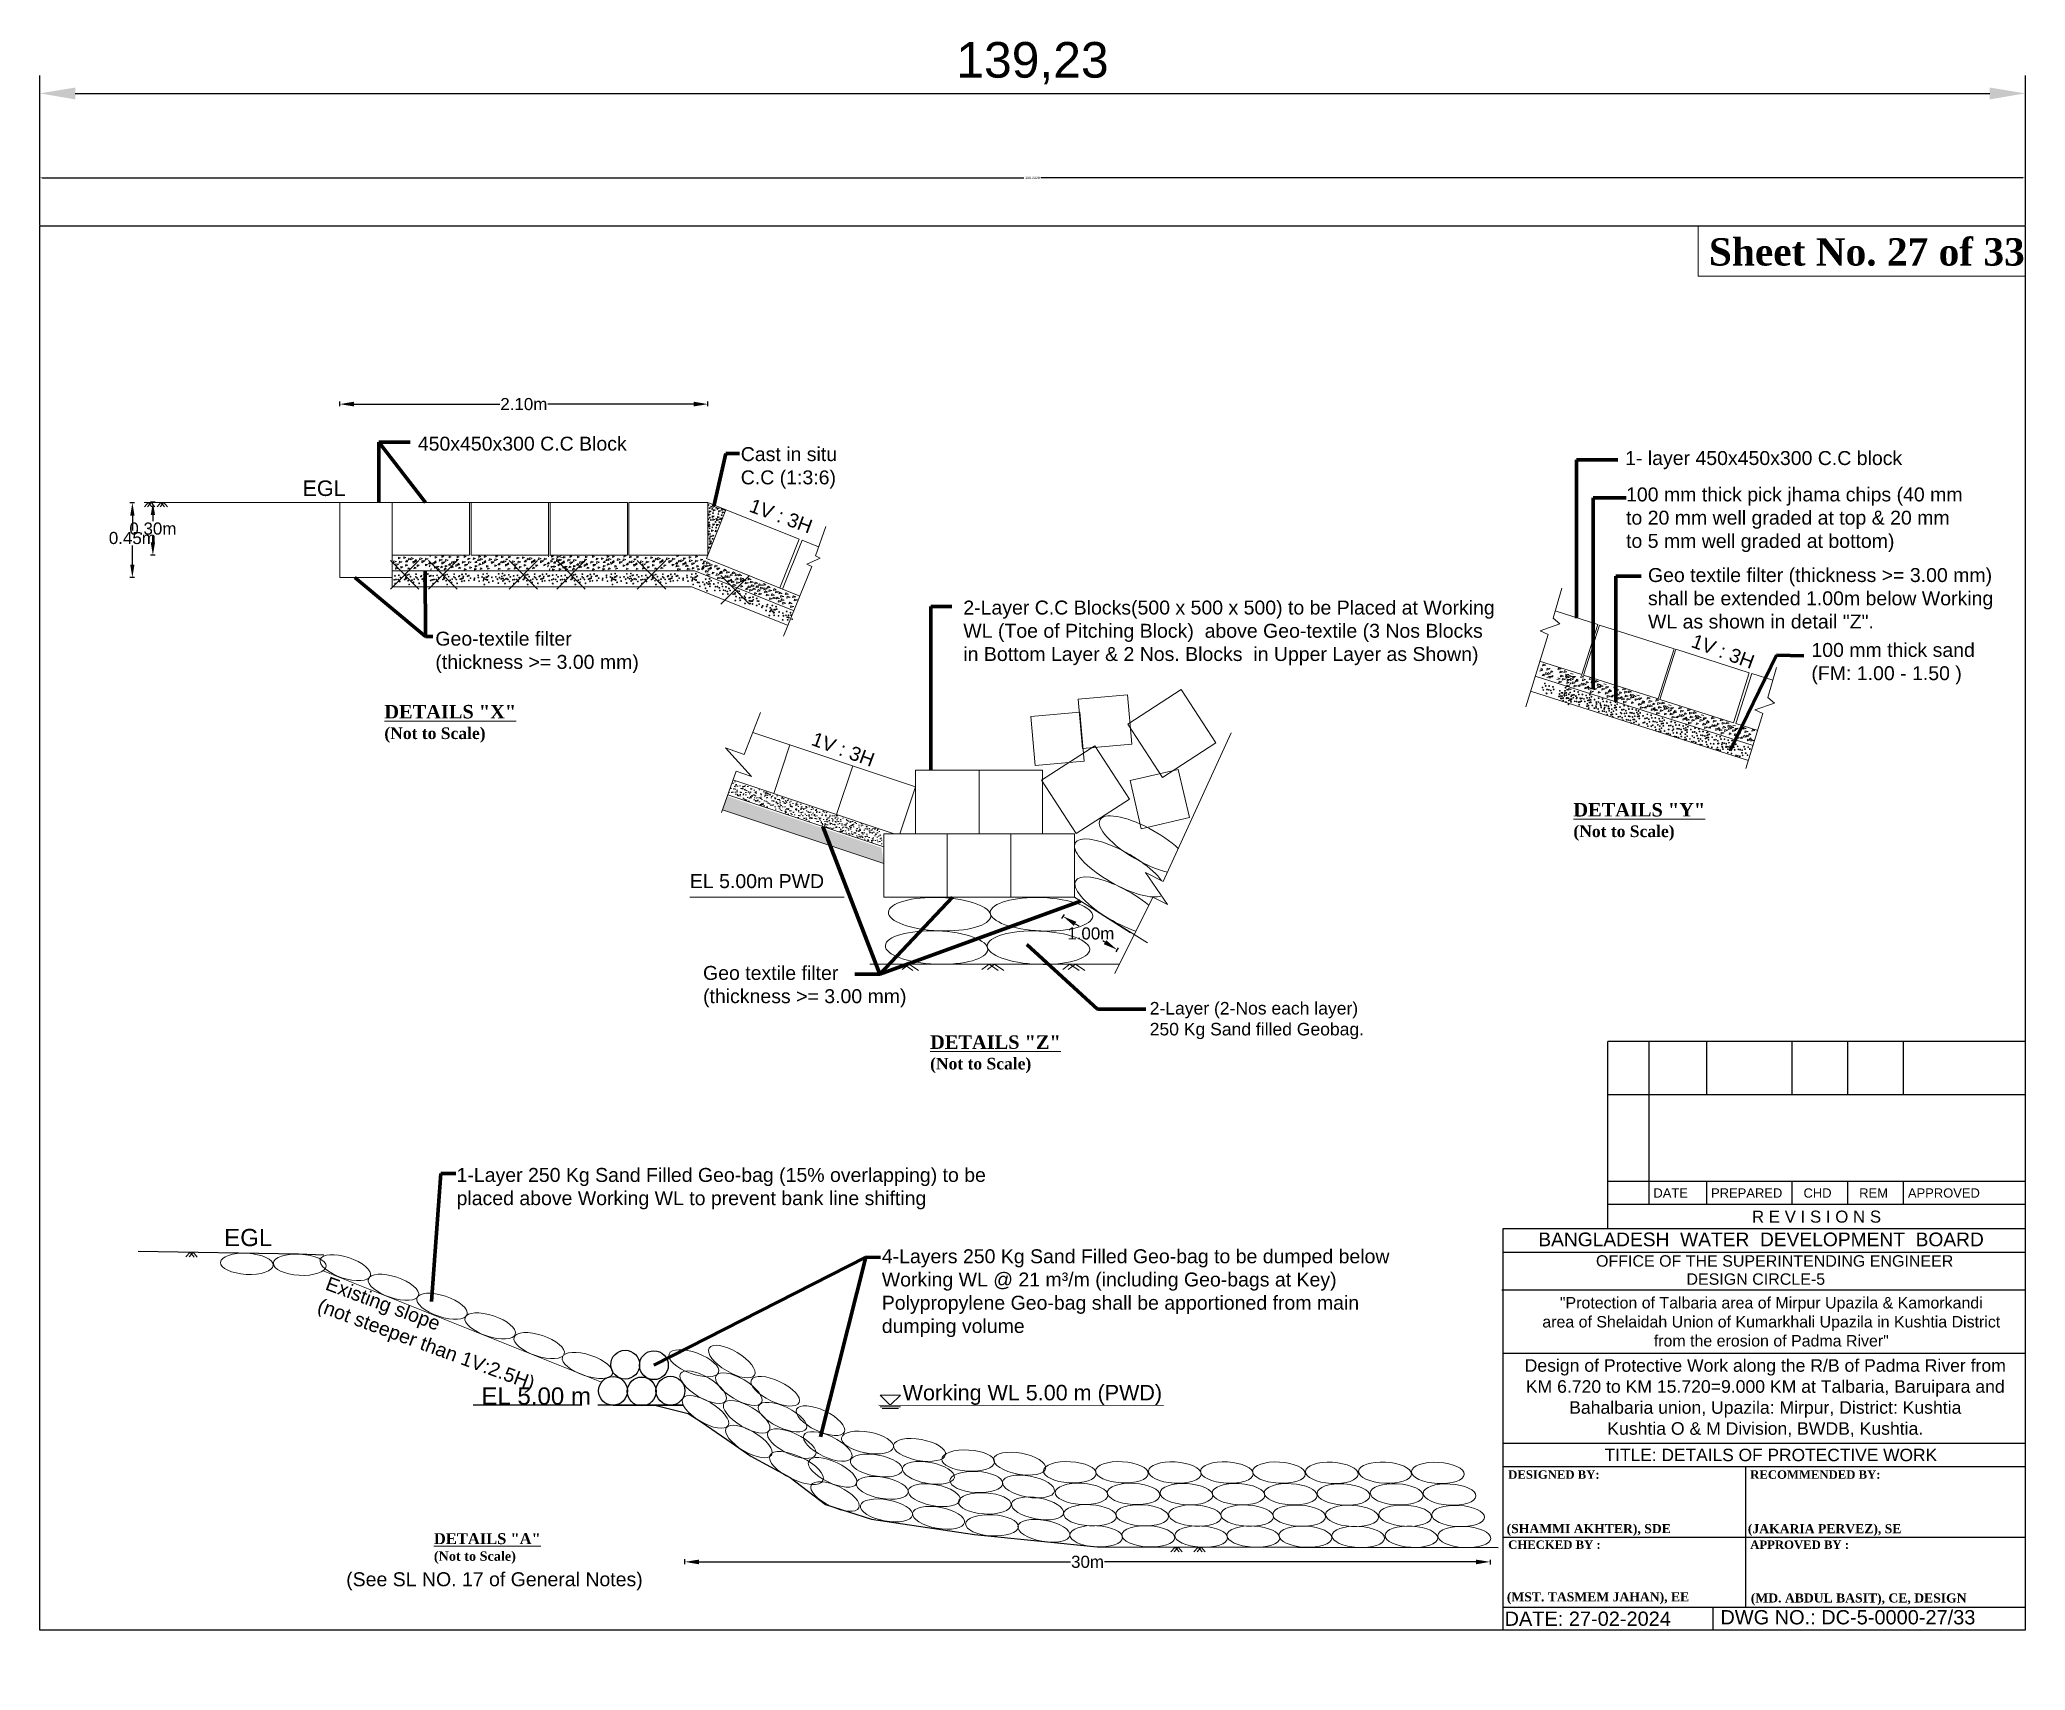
# Model space of a CAD drawing. Header units: inches. Extents: x 15 to 141071, y -30183 to 14738.
# Drawn here: x 39525.1 to 39664.3, y 4515 to 4629.3 of the extents above; entities that cross this region are included whole.
import ezdxf
from ezdxf.enums import TextEntityAlignment as Align

# ---------------------------------------------------------------- set-up
doc = ezdxf.new("R2010")
doc.units = ezdxf.units.IN
doc.header["$MEASUREMENT"] = 0
doc.header["$PDMODE"] = 3
doc.layers.add('LINE', color=7, linetype='Continuous')
doc.styles.add('Kazi_T_H', font='timesbd.ttf')
doc.styles.get("Standard").update_dxf_attribs({"font": 'arial.ttf'})
doc.dimstyles.new('ISO-25', dxfattribs={"dimtxt": 2.5, "dimasz": 2.5, "dimexe": 1.25, "dimexo": 0.625, "dimtad": 1, "dimtxsty": 'Standard', "dimcen": 2.5, "dimadec": 0, "dimazin": 0, "dimtfac": 1, "dimtmove": 0, "dimatfit": 3, "dimfxl": 1, "dimarcsym": 0})
doc.dimstyles.get("Standard").update_dxf_attribs({"dimtxt": 0.18, "dimasz": 0.18, "dimexe": 0.18, "dimexo": 0.0625, "dimgap": 0.09, "dimtad": 0, "dimtih": 1, "dimtoh": 1, "dimdec": 4, "dimzin": 0, "dimdsep": 46, "dimtxsty": 'Standard', "dimcen": 0.09, "dimadec": 0, "dimazin": 0, "dimtfac": 1, "dimtdec": 4, "dimtofl": 0, "dimtmove": 0, "dimatfit": 3, "dimfxl": 1, "dimtolj": 1, "dimtzin": 0, "dimarcsym": 0})

msp = doc.modelspace()

# ---------------------------------------------------------------- texts
at = {"color": 7, "lineweight": 20, "ltscale": 0.18, "char_height": 0.9775, "width": 48.36222019, "attachment_point": 1, "rotation": 339.75670961}
for s, insert in [('1V : 3H', (39575.068997, 4597.187232)), ('1V : 3H', (39641.127101, 4587.692603)), ('1V : 3H', (39579.426624, 4580.821585)), ('Existing slope \\P(not steeper than 1V:2.5H)', (39545.350272, 4542.633208))]:
    msp.add_mtext(s, dxfattribs=dict(at, insert=insert))
at = {"color": 7, "lineweight": 20, "ltscale": 0.18, "insert": (39546.164857, 4521.870479), "char_height": 0.9775, "width": 48.36222019, "attachment_point": 1}
msp.add_mtext(' (See SL NO. 17 of General Notes)', dxfattribs=at)
at = {"layer": 'LINE', "color": 0, "linetype": 'ByBlock', "lineweight": -3, "ltscale": 0.5}
for s, height, p in [('DATE', 0.6498328, (39638.209458, 4548.140375)), ('PREPARED', 0.6498328, (39642.254264, 4548.140375)), ('CHD', 0.6498328, (39648.735243, 4548.140375)), ('REM', 0.6498328, (39652.639848, 4548.140375)), ('APPROVED', 0.6498328, (39656.057078, 4548.140375)), ('DATE: 27-02-2024', 1.00137099, (39627.772153, 4518.114628)), ('DWG NO.: DC-5-0000-27/33', 1.00137099, (39642.907862, 4518.217697))]:
    msp.add_text(s, height=height, dxfattribs=at).set_placement(p)
for s, height, p in [('R E V I S I O N S', 0.84558886, (39649.647427, 4546.384617)), ('BANGLADESH  WATER  DEVELOPMENT  BOARD', 0.9629271, (39645.758391, 4544.730832)), ('OFFICE OF THE SUPERINTENDING ENGINEER', 0.80314329, (39646.712506, 4543.297412)), ('DESIGN CIRCLE-5', 0.80314329, (39645.38767, 4542.028784))]:
    msp.add_text(s, height=height, dxfattribs=at).set_placement(p, align=Align.CENTER)
at = {"layer": 'LINE', "color": 0, "linetype": 'ByBlock', "lineweight": -3, "ltscale": 0.5, "style": 'Kazi_T_H'}
for s, p in [('DESIGNED BY:', (39628.025146, 4528.427095)), ('RECOMMENDED BY:', (39644.996652, 4528.427095)), ('CHECKED BY :', (39628.025146, 4523.510199)), ('APPROVED BY :', (39644.996652, 4523.510199))]:
    msp.add_text(s, height=0.59002748, dxfattribs=at).set_placement(p)
at = {"layer": 'LINE', "lineweight": 50, "ltscale": 0.5, "style": 'Kazi_T_H'}
for s, p in [('(SHAMMI AKHTER), SDE', (39627.916394, 4524.614995)), ('(JAKARIA PERVEZ), SE ', (39644.832363, 4524.611507)), ('(MST. TASMEM JAHAN), EE', (39627.931268, 4519.829782)), ('(MD. ABDUL BASIT), CE, DESIGN ', (39645.03878, 4519.750839))]:
    msp.add_text(s, height=0.63367901, dxfattribs=at).set_placement(p)
at = {"layer": 'LINE', "color": 7, "lineweight": 20, "ltscale": 0.5, "attachment_point": 1}
for s, insert, char_height, width in [('{\\fTimes New Roman|b1|i0|c0|p18;Sheet No. 27 of 33 }', (39642.101466, 4615.41771), 1.91988518, 23.73402102), ('{\\fTimes New Roman|b1|i0|c0|p18;\\H1.432x;\\LDETAILS "X"\\P\\H0.8606x;\\l(Not to Scale)}', (39549.219434, 4582.68712), 0.66015034, 10.37738766), ('{\\fTimes New Roman|b1|i0|c0|p18;\\H1.432x;\\LDETAILS "Y"\\P\\H0.8603x;\\l(Not to Scale)}', (39632.5991, 4575.811528), 0.66015034, 10.24754242), ('{\\fTimes New Roman|b1|i0|c0|p18;\\H1.432x;\\LDETAILS "Z"\\P\\H0.8603x;\\l(Not to Scale)}', (39587.489492, 4559.517953), 0.66015034, 10.24754242), ('{\\fTimes New Roman|b1|i0|c0|p18;\\H1.432x;\\LDETAILS "A"\\P\\H0.8603x;\\l(Not to Scale)}', (39552.69423, 4524.611236), 0.53504385, 8.68170527)]:
    msp.add_mtext(s, dxfattribs=dict(at, insert=insert, char_height=char_height, width=width))
at = {"layer": 'LINE', "color": 0, "linetype": 'ByBlock', "lineweight": 20, "ltscale": 0.5, "attachment_point": 1}
for s, insert, char_height in [('450x450x300 C.C Block', (39551.566245, 4601.49796), 0.9775), ('Cast in situ\\PC.C (1:3:6)', (39574.212262, 4600.764183), 0.9775), ('1- layer 450x450x300 C.C block', (39636.226208, 4600.488827), 0.9775), ('EGL', (39543.472923, 4598.42797), 1.0871383), ('100 mm thick pick jhama chips (40 mm\\Pto 20 mm well graded at top & 20 mm \\Pto 5 mm well graded at bottom) ', (39636.290586, 4597.937954), 0.9775), ('Geo textile filter (thickness >= 3.00 mm)\\Pshall be extended 1.00m below Working \\PWL as shown in detail "Z".', (39637.82837, 4592.284668), 0.9775), ('2-Layer C.C Blocks(500 x 500 x 500) to be Placed at Working \\PWL (Toe of Pitching Block)  above Geo-textile (3 Nos Blocks \\Pin Bottom Layer & 2 Nos. Blocks  in Upper Layer as Shown)', (39589.819052, 4590.006213), 0.9775), (' Geo-textile filter\\P (thickness >= 3.00 mm)', (39552.41887, 4587.82527), 0.9775), ('100 mm thick sand \\P(FM: 1.00 - 1.50 )', (39649.289137, 4587.034192), 0.9775), ('EL 5.00m PWD', (39570.64581, 4570.824375), 0.9775), ('Geo textile filter \\P(thickness >= 3.00 mm) ', (39571.56765, 4564.385144), 0.9775), ('2-Layer (2-Nos each layer) \\P250 Kg Sand filled Geobag.', (39602.888713, 4561.861403), 0.87975), ('1-Layer 250 Kg Sand Filled Geo-bag (15% overlapping) to be \\Pplaced above Working WL to prevent bank line shifting', (39554.284449, 4550.221039), 0.9775), ('EGL', (39537.985785, 4545.946675), 1.2079314), ('EL 5.00 m ', (39556.018915, 4534.833752), 1.2079314), ('Working WL 5.00 m (PWD)', (39585.566218, 4535.007471), 1.08)]:
    msp.add_mtext(s, dxfattribs=dict(at, insert=insert, char_height=char_height))
at = {"layer": 'LINE', "color": 0, "linetype": 'ByBlock', "lineweight": 20, "ltscale": 0.5, "insert": (39584.101882, 4544.518125), "char_height": 0.9775, "width": 36.14784864, "attachment_point": 1}
msp.add_mtext('4-Layers 250 Kg Sand Filled Geo-bag to be dumped below \\PWorking WL @ 21 m³/m ({\\f@Arial Unicode MS|b0|i0|c0|p34;including }Geo-bag{\\f@Arial Unicode MS|b0|i0|c0|p34;s at Key}) \\PPolypropylene Geo-bag shall be apportioned from main dumping volume', dxfattribs=at)
at = {"layer": 'LINE', "color": 0, "linetype": 'ByBlock', "lineweight": -3, "ltscale": 0.5, "attachment_point": 2}
for s, insert, char_height, width in [('\\pt3.417;"Protection of Talbaria area of Mirpur Upazila & Kamorkandi \\Parea of Shelaidah Union of Kumarkhali Upazila in Kushtia District \\Pfrom the erosion of Padma River"', (39646.47545, 4541.169684), 0.8, 54.73696935), ('Design of Protective Work along the R/B of Padma River from \\PKM 6.720 to KM 15.720=9.000 KM at Talbaria, Baruipara and Bahalbaria union, Upazila: Mirpur, District: Kushtia\\PKushtia O & M Division, BWDB, Kushtia.', (39646.053409, 4536.813056), 0.883457623, 38.29503338), ('TITLE: DETAILS OF PROTECTIVE WORK ', (39646.445771, 4530.532855), 0.87084245, 38.72819935)]:
    msp.add_mtext(s, dxfattribs=dict(at, insert=insert, char_height=char_height, width=width))

# ---------------------------------------------------------------- blocks, each defined once
blk = doc.blocks.new('*D21')
at = {"color": 0, "lineweight": -2, "ltscale": 0.5, "transparency": 16777216}
for p, q in [((39533.14, 4596.91), (39532.81, 4596.91)), ((39532.99, 4596.01), (39532.99, 4595.57)), ((39532.99, 4594.08), (39532.99, 4594.52)), ((39533.14, 4593.18), (39532.81, 4593.18))]:
    blk.add_line(p, q, dxfattribs=at)
at = {"color": 0, "linetype": 'Continuous', "ltscale": 0.5, "transparency": 16777216}
for points in [[(39532.84, 4596.01), (39533.14, 4596.01), (39532.99, 4596.91)], [(39532.84, 4594.08), (39533.14, 4594.08), (39532.99, 4593.18)]]:
    blk.add_solid(points, dxfattribs=at)
at = {"layer": 'Defpoints', "color": 0, "linetype": 'Continuous', "ltscale": 0.5, "transparency": 16777216}
for p in [(39532.99, 4596.91), (39535.74, 4596.91), (39535.92, 4593.18)]:
    blk.add_point(p, dxfattribs=at)
at = {"color": 0, "linetype": 'Continuous', "lineweight": 20, "ltscale": 0.5, "transparency": 16777216, "insert": (39532.99, 4595.05), "char_height": 0.85, "attachment_point": 5}
blk.add_mtext('\\A1;0.30m', dxfattribs=at)
blk = doc.blocks.new('*D22')
at = {"color": 0, "lineweight": -2, "ltscale": 0.5, "transparency": 16777216}
for p, q in [((39531.7, 4596.87), (39531.37, 4596.87)), ((39531.55, 4595.97), (39531.55, 4594.91)), ((39531.55, 4592.52), (39531.55, 4593.86)), ((39531.7, 4591.62), (39531.37, 4591.62))]:
    blk.add_line(p, q, dxfattribs=at)
at = {"color": 0, "linetype": 'Continuous', "ltscale": 0.5, "transparency": 16777216}
for points in [[(39531.4, 4595.97), (39531.7, 4595.97), (39531.55, 4596.87)], [(39531.4, 4592.52), (39531.7, 4592.52), (39531.55, 4591.62)]]:
    blk.add_solid(points, dxfattribs=at)
at = {"layer": 'Defpoints', "color": 0, "linetype": 'Continuous', "ltscale": 0.5, "transparency": 16777216}
for p in [(39531.55, 4596.87), (39535.34, 4596.87), (39535.34, 4591.62)]:
    blk.add_point(p, dxfattribs=at)
at = {"color": 0, "linetype": 'Continuous', "lineweight": 20, "ltscale": 0.5, "transparency": 16777216, "insert": (39531.55, 4594.39), "char_height": 0.85, "attachment_point": 5}
blk.add_mtext('\\A1;0.45m', dxfattribs=at)
blk = doc.blocks.new('*D23')
at = {"color": 0, "lineweight": -2, "ltscale": 0.5, "transparency": 16777216}
for p, q in [((39546.09, 4603.63), (39546.09, 4603.96)), ((39547.09, 4603.78), (39557.32, 4603.78)), ((39570.91, 4603.78), (39560.68, 4603.78)), ((39571.91, 4603.63), (39571.91, 4603.96))]:
    blk.add_line(p, q, dxfattribs=at)
at = {"color": 0, "linetype": 'Continuous', "ltscale": 0.5, "transparency": 16777216}
for points in [[(39547.09, 4603.95), (39547.09, 4603.62), (39546.09, 4603.78)], [(39570.91, 4603.95), (39570.91, 4603.62), (39571.91, 4603.78)]]:
    blk.add_solid(points, dxfattribs=at)
at = {"layer": 'Defpoints', "color": 0, "linetype": 'Continuous', "ltscale": 0.5, "transparency": 16777216}
for p in [(39571.91, 4603.78), (39546.09, 4596.88), (39571.91, 4596.88)]:
    blk.add_point(p, dxfattribs=at)
at = {"color": 0, "linetype": 'Continuous', "lineweight": 20, "ltscale": 0.5, "transparency": 16777216, "insert": (39559, 4603.78), "char_height": 0.85, "attachment_point": 5}
blk.add_mtext('\\A1;2.10m', dxfattribs=at)
blk = doc.blocks.new('*D27')
at = {"color": 0, "lineweight": -2, "ltscale": 0.5, "transparency": 16777216}
for p, q in [((39596.88, 4567.99), (39596.71, 4567.71)), ((39597.66, 4567.34), (39597.91, 4567.19)), ((39599.75, 4566.05), (39599.61, 4566.14)), ((39600.68, 4565.65), (39600.51, 4565.37))]:
    blk.add_line(p, q, dxfattribs=at)
at = {"color": 0, "linetype": 'Continuous', "ltscale": 0.5, "transparency": 16777216}
for points in [[(39597.74, 4567.48), (39597.57, 4567.2), (39596.81, 4567.87)], [(39599.84, 4566.19), (39599.67, 4565.91), (39600.61, 4565.52)]]:
    blk.add_solid(points, dxfattribs=at)
at = {"layer": 'Defpoints', "color": 0, "linetype": 'Continuous', "ltscale": 0.5, "transparency": 16777216}
for p in [(39597.62, 4569.19), (39600.61, 4565.52), (39601.42, 4566.85)]:
    blk.add_point(p, dxfattribs=at)
at = {"color": 0, "linetype": 'Continuous', "lineweight": 20, "ltscale": 0.5, "transparency": 16777216, "insert": (39598.76, 4566.66), "char_height": 0.85, "attachment_point": 5}
blk.add_mtext('\\A1;1.00m', dxfattribs=at)
blk = doc.blocks.new('*D24')
at = {"color": 0, "lineweight": -2, "ltscale": 0.5, "transparency": 16777216}
for p, q in [((39570.29, 4522.45), (39570.29, 4522.78)), ((39571.29, 4522.6), (39597.34, 4522.6)), ((39625.76, 4522.6), (39599.71, 4522.6)), ((39626.76, 4522.75), (39626.76, 4522.42))]:
    blk.add_line(p, q, dxfattribs=at)
at = {"color": 0, "linetype": 'Continuous', "ltscale": 0.5, "transparency": 16777216}
for points in [[(39571.29, 4522.76), (39571.29, 4522.43), (39570.29, 4522.6)], [(39625.76, 4522.76), (39625.76, 4522.43), (39626.76, 4522.6)]]:
    blk.add_solid(points, dxfattribs=at)
at = {"layer": 'Defpoints', "color": 0, "linetype": 'Continuous', "ltscale": 0.5, "transparency": 16777216}
for p in [(39626.76, 4523.61), (39626.76, 4522.6), (39570.29, 4515)]:
    blk.add_point(p, dxfattribs=at)
at = {"color": 0, "linetype": 'Continuous', "lineweight": 20, "ltscale": 0.5, "transparency": 16777216, "insert": (39598.53, 4522.6), "char_height": 0.85, "attachment_point": 5}
blk.add_mtext('\\A1;30m', dxfattribs=at)
blk = doc.blocks.new('*D25')
at = {"color": 0, "linetype": 'Continuous', "lineweight": -2, "ltscale": 0.5, "transparency": 16777216}
for p, q in [((39525.05, 4616.9), (39525.05, 4626.82)), ((39664.29, 4616.9), (39664.29, 4626.82)), ((39527.55, 4625.57), (39661.79, 4625.57))]:
    blk.add_line(p, q, dxfattribs=at)
at = {"color": 0, "linetype": 'Continuous', "ltscale": 0.5, "transparency": 16777216}
for points in [[(39527.55, 4625.98), (39527.55, 4625.15), (39525.05, 4625.57)], [(39661.79, 4625.98), (39661.79, 4625.15), (39664.29, 4625.57)]]:
    blk.add_solid(points, dxfattribs=at)
at = {"layer": 'Defpoints', "color": 0, "linetype": 'Continuous', "ltscale": 0.5, "transparency": 16777216}
for p in [(39664.29, 4625.57), (39525.05, 4616.27), (39664.29, 4616.27)]:
    blk.add_point(p, dxfattribs=at)
at = {"color": 0, "linetype": 'Continuous', "lineweight": -3, "ltscale": 0.5, "transparency": 16777216, "insert": (39594.67, 4627.69), "char_height": 2.5, "attachment_point": 5}
blk.add_mtext('139,23', dxfattribs=at)
blk = doc.blocks.new('*D26')
at = {"color": 0, "lineweight": -2, "transparency": 16777216}
for p, q in [((39525.05, 4616.34), (39525.05, 4619.83)), ((39664.29, 4616.34), (39664.29, 4619.83)), ((39525.23, 4619.65), (39594.07, 4619.65)), ((39664.11, 4619.65), (39595.26, 4619.65))]:
    blk.add_line(p, q, dxfattribs=at)
at = {"color": 0, "transparency": 16777216}
for points in [[(39525.23, 4619.68), (39525.23, 4619.62), (39525.05, 4619.65)], [(39664.11, 4619.68), (39664.11, 4619.62), (39664.29, 4619.65)]]:
    blk.add_solid(points, dxfattribs=at)
at = {"layer": 'Defpoints', "color": 0, "transparency": 16777216}
for p in [(39664.29, 4619.65), (39525.05, 4616.27), (39664.29, 4616.27)]:
    blk.add_point(p, dxfattribs=at)
at = {"color": 0, "transparency": 16777216, "insert": (39594.67, 4619.65), "char_height": 0.18, "attachment_point": 5}
blk.add_mtext('\\A1;139.2328', dxfattribs=at)

# ---------------------------------------------------------------- dimensions: what is measured, and where the dimension line sits
at = {"color": 0, "linetype": 'Continuous', "lineweight": -3, "ltscale": 0.5}
dim = msp.add_linear_dim(base=(39664.285588, 4625.566187), p1=(39525.05283, 4616.274598), p2=(39664.285588, 4616.274598), dimstyle='ISO-25', dxfattribs=at)
dim.commit()
dim.dimension.update_dxf_attribs({"geometry": '*D25', "text_midpoint": (39594.669209, 4627.693575)})
dim = msp.add_linear_dim(base=(39664.285588, 4619.651373), p1=(39525.05283, 4616.274598), p2=(39664.285588, 4616.274598), dimstyle='Standard')
dim.commit()
dim.dimension.update_dxf_attribs({"geometry": '*D26', "text_midpoint": (39594.669209, 4619.651373)})
at = {"color": 0, "linetype": 'Continuous', "lineweight": 20, "ltscale": 0.5}
for base, p1, p2, text, picture, middle in [((39571.906403, 4603.78246), (39546.093731, 4596.875), (39571.906403, 4596.875), '2.10m', '*D23', (39559.000067, 4603.78246)), ((39626.762982, 4522.595904), (39570.289185, 4514.997698), (39626.762982, 4523.610627), '30m', '*D24', (39598.526083, 4522.595904))]:
    dim = msp.add_linear_dim(base=base, p1=p1, p2=p2, text=text, dimstyle='Standard', override={"dimtxt": 0.85, "dimasz": 1, "dimfxl": 0.15, "dimfxlon": 1}, dxfattribs=at)
    dim.commit()
    dim.dimension.update_dxf_attribs({"geometry": picture, "text_midpoint": middle})
for base, p1, p2, angle, text, override, picture, middle, dimtype in [((39531.546651, 4596.874506), (39535.337942, 4591.621833), (39535.337942, 4596.874506), 90, '0.45m', {"dimtxt": 0.85, "dimasz": 0.9, "dimfxl": 0.15, "dimfxlon": 1}, '*D22', (39531.546651, 4594.387767), 160), ((39532.989912, 4596.907738), (39535.915046, 4593.18396), (39535.743828, 4596.907738), 90, '0.30m', {"dimtxt": 0.85, "dimasz": 0.9, "dimfxl": 0.15, "dimfxlon": 1}, '*D21', (39532.989912, 4595.045849), 160), ((39600.605602, 4565.524093), (39597.622633, 4569.192814), (39601.42312, 4566.850604), 328.35479758, '1.00m', {"dimtxt": 0.85, "dimasz": 1, "dimfxl": 0.15, "dimfxlon": 1}, '*D27', (39598.760108, 4566.661456), 161)]:
    dim = msp.add_linear_dim(base=base, p1=p1, p2=p2, angle=angle, text=text, dimstyle='Standard', override=override, dxfattribs=at)
    dim.commit()
    dim.dimension.update_dxf_attribs({"geometry": picture, "text_midpoint": middle, "dimtype": dimtype})

# ---------------------------------------------------------------- hatches: boundary and pattern name
at = {"linetype": 'Continuous', "lineweight": 20, "ltscale": 0.5}
h = msp.add_hatch(dxfattribs=at)
h.set_pattern_fill('AR-CONC', scale=0.003254, angle=143.13003592, style=0)
h.set_pattern_definition([(193.13, (39525.6988, 4623.15216), (-0.4431486, 0.3971954), [0.0619895, -0.681884]), (138.13, (39525.6988, 4623.15216), (-0.281279, -0.5661734), [0.0495916, -0.5455073]), (243.581, (39525.66187, 4623.18526), (-0.7244276, -0.1689745), [0.052683, -0.579512]), (189.3142, (39525.5996, 4623.0199), (-0.6235964, 0.638708), [0.092984, -1.022826]), (239.7656, (39525.54765, 4623.0731), (-1.101098, -0.180591), [0.079024, -0.869268]), (134.314, (39525.5996, 4623.0199), (-1.101098, -0.180589), [0.074387, -0.818261]), (164.13, (39525.5583, 4623.10257), (-0.1950224, 0.5622376), [0.0619895, -0.681884]), (109.13, (39525.5583, 4623.10257), (-0.5204984, -0.3588196), [0.0495916, -0.5455073]), (214.5814, (39525.54204, 4623.1494), (-0.7155206, 0.203416), [0.052683, -0.579512]), (180.63004, (39525.6988, 4623.15216), (-0.1731279, -0.2140859), [0, -0.538895, 0, -0.5537725, 0, -0.5475736]), (150.63004, (39525.6988, 4623.15216), (-0.3695422, -0.1303325), [0, -0.315733, 0, -0.5264972, 0, -0.2086979]), (110.63004, (39525.84625, 4623.04157), (-0.3417885, 0.279644), [0, -0.2066315, 0, -0.6446904, 0, -0.8554546]), (100.63004, (39525.91237, 4622.99198), (-0.4352577, 0.2230204), [0, -0.268621, 0, -0.4281406, 0, -0.6074967])])
h.paths.add_polyline_path([(39573.647124, 4577.363255), (39573.316821, 4576.423634), (39584.147203, 4572.813492), (39584.093626, 4573.188532), (39584.012659, 4573.755304), (39584.333193, 4573.801094)])
h = msp.add_hatch(dxfattribs=at)
h.set_pattern_fill('AR-SAND', scale=0.005532, angle=143.13003592, style=0)
h.set_pattern_definition([(180.63004, (39525.64444, 4623.00452), (-0.1553615, -0.2219001), [0, -0.21357436, 0, -0.23886606, 0, -0.22832785]), (150.63004, (39525.64444, 4623.00452), (-0.4368594, -0.1680278), [0, -0.11521775, 0, -0.19249794, 0, -0.07376746]), (110.63004, (39525.7827, 4622.90083), (-0.35052995, 0.2619043), [0, -0.0702547, 0, -0.252917, 0, -0.3301972]), (100.63004, (39525.7827, 4622.90083), (-0.4119042, 0.1547768), [0, -0.03512736, 0, -0.16580115, 0, -0.18968775])])
h.paths.add_polyline_path([(39573.262463, 4576.275998), (39572.932199, 4575.336488), (39584.241881, 4571.56658), (39584.084442, 4572.668658)])
at = {"layer": 'LINE', "lineweight": 20, "ltscale": 0.5}
for points in [[(39571.975076, 4596.708069, -1), (39571.918159, 4596.708069, -1)], [(39572.062043, 4596.487357, -1), (39572.005126, 4596.487357, -1)], [(39572.167765, 4596.591054, -1), (39572.110848, 4596.591054, -1)], [(39572.239549, 4596.432514, -1), (39572.182632, 4596.432514, -1)], [(39572.29251, 4596.132535, -1), (39572.235593, 4596.132535, -1)], [(39572.511576, 4596.508008, -1), (39572.454659, 4596.508008, -1)], [(39572.883986, 4596.453305, -1), (39572.827069, 4596.453305, -1)], [(39573.124953, 4596.365781, -1), (39573.068036, 4596.365781, -1)], [(39571.962626, 4595.71415, -1), (39571.90571, 4595.71415, -1)], [(39572.014393, 4594.847952, -1), (39571.957476, 4594.847952, -1)], [(39572.04048, 4595.343063, -1), (39571.983563, 4595.343063, -1)], [(39572.059733, 4595.070662, -1), (39572.002816, 4595.070662, -1)], [(39572.068349, 4595.817848, -1), (39572.011432, 4595.817848, -1)], [(39572.140133, 4595.659308, -1), (39572.083216, 4595.659308, -1)], [(39572.2487, 4595.142406, -1), (39572.191783, 4595.142406, -1)], [(39572.467765, 4595.517878, -1), (39572.410848, 4595.517878, -1)], [(39572.513106, 4595.740588, -1), (39572.456189, 4595.740588, -1)], [(39572.517053, 4595.120525, -1), (39572.460136, 4595.120525, -1)], [(39572.66492, 4596.077833, -1), (39572.608003, 4596.077833, -1)], [(39572.736119, 4595.495997, -1), (39572.679202, 4595.495997, -1)], [(39572.781459, 4595.718707, -1), (39572.724542, 4595.718707, -1)], [(39572.905888, 4595.990308, -1), (39572.848971, 4595.990308, -1)], [(39572.048032, 4593.961513, -1), (39571.991115, 4593.961513, -1)], [(39572.055994, 4594.342297, -1), (39571.999077, 4594.342297, -1)], [(39572.267097, 4594.336986, -1), (39572.21018, 4594.336986, -1)], [(39572.312438, 4594.559696, -1), (39572.255521, 4594.559696, -1)], [(39557.536072, 4591.910154, -1), (39557.479155, 4591.910154, -1)], [(39566.529292, 4591.910154, -1), (39566.472375, 4591.910154, -1)], [(39549.93948, 4591.45983, -1), (39549.882563, 4591.45983, -1)], [(39549.996931, 4591.746577, -1), (39549.940014, 4591.746577, -1)], [(39550.00545, 4591.196388, -1), (39549.948533, 4591.196388, -1)], [(39550.062901, 4591.483135, -1), (39550.005984, 4591.483135, -1)], [(39550.212418, 4591.489592, -1), (39550.155501, 4591.489592, -1)], [(39550.269869, 4591.776339, -1), (39550.212952, 4591.776339, -1)], [(39550.322157, 4591.341282, -1), (39550.26524, 4591.341282, -1)], [(39550.379608, 4591.628029, -1), (39550.322692, 4591.628029, -1)], [(39550.671066, 4591.494125, -1), (39550.618241, 4591.472933, -1)], [(39550.705495, 4591.803926, -1), (39550.648578, 4591.803926, -1)], [(39550.755799, 4591.616482, -1), (39550.698882, 4591.616482, -1)], [(39550.771464, 4591.540485, -1), (39550.714547, 4591.540485, -1)], [(39550.845158, 4591.812714, -1), (39550.792333, 4591.791523, -1)], [(39550.91615, 4591.40248, -1), (39550.859233, 4591.40248, -1)], [(39550.978432, 4591.833688, -1), (39550.921515, 4591.833688, -1)], [(39550.982119, 4591.139039, -1), (39550.925202, 4591.139039, -1)], [(39551.088172, 4591.685379, -1), (39551.031255, 4591.685379, -1)], [(39551.189087, 4591.432242, -1), (39551.13217, 4591.432242, -1)], [(39551.298827, 4591.283933, -1), (39551.24191, 4591.283933, -1)], [(39551.336403, 4591.511104, -1), (39551.279486, 4591.511104, -1)], [(39551.455166, 4591.669175, -1), (39551.398249, 4591.669175, -1)], [(39551.47151, 4591.861276, -1), (39551.414593, 4591.861276, -1)], [(39551.53748, 4591.597834, -1), (39551.480563, 4591.597834, -1)], [(39551.624713, 4591.478946, -1), (39551.567796, 4591.478946, -1)], [(39551.690683, 4591.215505, -1), (39551.633766, 4591.215505, -1)], [(39551.802413, 4591.696329, -1), (39551.745496, 4591.696329, -1)], [(39551.854187, 4591.742728, -1), (39551.797271, 4591.742728, -1)], [(39551.897651, 4591.508708, -1), (39551.840734, 4591.508708, -1)], [(39551.996187, 4591.537443, -1), (39551.939271, 4591.537443, -1)], [(39552.00739, 4591.360399, -1), (39551.950473, 4591.360399, -1)], [(39552.026871, 4591.842159, -1), (39551.969954, 4591.842159, -1)], [(39552.09284, 4591.578717, -1), (39552.035924, 4591.578717, -1)], [(39552.114951, 4591.695514, -1), (39552.058034, 4591.695514, -1)], [(39552.18509, 4591.393364, -1), (39552.128173, 4591.393364, -1)], [(39552.299809, 4591.871921, -1), (39552.242892, 4591.871921, -1)], [(39552.409548, 4591.723611, -1), (39552.352631, 4591.723611, -1)], [(39552.49761, 4591.418895, -1), (39552.440693, 4591.418895, -1)], [(39552.50178, 4591.749022, -1), (39552.444863, 4591.749022, -1)], [(39552.609592, 4591.45983, -1), (39552.552675, 4591.45983, -1)], [(39552.667043, 4591.746577, -1), (39552.610126, 4591.746577, -1)], [(39552.675561, 4591.196388, -1), (39552.618644, 4591.196388, -1)], [(39552.733013, 4591.483135, -1), (39552.676096, 4591.483135, -1)], [(39552.882529, 4591.489592, -1), (39552.825612, 4591.489592, -1)], [(39552.939981, 4591.776339, -1), (39552.883064, 4591.776339, -1)], [(39552.992269, 4591.341282, -1), (39552.935352, 4591.341282, -1)], [(39553.04972, 4591.628029, -1), (39552.992803, 4591.628029, -1)], [(39553.341178, 4591.494125, -1), (39553.288353, 4591.472933, -1)], [(39553.375606, 4591.803926, -1), (39553.318689, 4591.803926, -1)], [(39553.425911, 4591.616482, -1), (39553.368994, 4591.616482, -1)], [(39553.441576, 4591.540485, -1), (39553.384659, 4591.540485, -1)], [(39553.515269, 4591.812714, -1), (39553.462444, 4591.791523, -1)], [(39553.586261, 4591.40248, -1), (39553.529345, 4591.40248, -1)], [(39553.648544, 4591.833688, -1), (39553.591627, 4591.833688, -1)], [(39553.652231, 4591.139039, -1), (39553.595314, 4591.139039, -1)], [(39553.758283, 4591.685379, -1), (39553.701366, 4591.685379, -1)], [(39553.859199, 4591.432242, -1), (39553.802282, 4591.432242, -1)], [(39553.968939, 4591.283933, -1), (39553.912022, 4591.283933, -1)], [(39554.006514, 4591.511104, -1), (39553.949597, 4591.511104, -1)], [(39554.125277, 4591.669175, -1), (39554.06836, 4591.669175, -1)], [(39554.141622, 4591.861276, -1), (39554.084705, 4591.861276, -1)], [(39554.207592, 4591.597834, -1), (39554.150675, 4591.597834, -1)], [(39554.294825, 4591.478946, -1), (39554.237908, 4591.478946, -1)], [(39554.360794, 4591.215505, -1), (39554.303877, 4591.215505, -1)], [(39554.472525, 4591.696329, -1), (39554.415608, 4591.696329, -1)], [(39554.524299, 4591.742728, -1), (39554.467382, 4591.742728, -1)], [(39554.567762, 4591.508708, -1), (39554.510845, 4591.508708, -1)], [(39554.666299, 4591.537443, -1), (39554.609382, 4591.537443, -1)], [(39554.677502, 4591.360399, -1), (39554.620585, 4591.360399, -1)], [(39554.696983, 4591.842159, -1), (39554.640066, 4591.842159, -1)], [(39554.762952, 4591.578717, -1), (39554.706035, 4591.578717, -1)], [(39554.785062, 4591.695514, -1), (39554.728145, 4591.695514, -1)], [(39554.855202, 4591.393364, -1), (39554.798285, 4591.393364, -1)], [(39554.96992, 4591.871921, -1), (39554.913003, 4591.871921, -1)], [(39555.07966, 4591.723611, -1), (39555.022743, 4591.723611, -1)], [(39555.167721, 4591.418895, -1), (39555.110804, 4591.418895, -1)], [(39555.171892, 4591.749022, -1), (39555.114975, 4591.749022, -1)], [(39555.286484, 4591.576966, -1), (39555.229567, 4591.576966, -1)], [(39555.554569, 4591.446057, -1), (39555.497652, 4591.446057, -1)], [(39555.563592, 4591.568021, -1), (39555.506675, 4591.568021, -1)], [(39555.831677, 4591.775361, -1), (39555.77476, 4591.775361, -1)], [(39555.836226, 4591.630988, -1), (39555.779309, 4591.630988, -1)], [(39555.902196, 4591.367546, -1), (39555.845279, 4591.367546, -1)], [(39556.109164, 4591.66075, -1), (39556.052247, 4591.66075, -1)], [(39556.171563, 4591.861276, -1), (39556.114646, 4591.861276, -1)], [(39556.190713, 4591.40248, -1), (39556.133796, 4591.40248, -1)], [(39556.218903, 4591.51244, -1), (39556.161986, 4591.51244, -1)], [(39556.237532, 4591.597834, -1), (39556.180615, 4591.597834, -1)], [(39556.256682, 4591.139039, -1), (39556.199765, 4591.139039, -1)], [(39556.355442, 4591.492523, -1), (39556.298525, 4591.492523, -1)], [(39556.404047, 4591.640841, -1), (39556.34713, 4591.640841, -1)], [(39556.4445, 4591.891038, -1), (39556.387583, 4591.891038, -1)], [(39556.46365, 4591.432242, -1), (39556.406733, 4591.432242, -1)], [(39556.474187, 4591.676941, -1), (39556.41727, 4591.676941, -1)], [(39556.474205, 4591.466177, -1), (39556.417288, 4591.466177, -1)], [(39556.55424, 4591.742728, -1), (39556.497323, 4591.742728, -1)], [(39556.57339, 4591.283933, -1), (39556.516473, 4591.283933, -1)], [(39556.790895, 4591.637417, -1), (39556.733978, 4591.637417, -1)], [(39556.856864, 4591.373976, -1), (39556.799947, 4591.373976, -1)], [(39557.063832, 4591.66718, -1), (39557.006915, 4591.66718, -1)], [(39557.173572, 4591.51887, -1), (39557.116655, 4591.51887, -1)], [(39557.176753, 4591.497172, -1), (39557.119836, 4591.497172, -1)], [(39557.242722, 4591.233731, -1), (39557.185805, 4591.233731, -1)], [(39557.263134, 4591.880392, -1), (39557.206217, 4591.880392, -1)], [(39557.329103, 4591.616951, -1), (39557.272186, 4591.616951, -1)], [(39557.44969, 4591.526935, -1), (39557.392773, 4591.526935, -1)], [(39557.490261, 4591.69011, -1), (39557.433344, 4591.69011, -1)], [(39557.55943, 4591.378625, -1), (39557.502513, 4591.378625, -1)], [(39557.565254, 4591.548632, -1), (39557.508338, 4591.548632, -1)], [(39557.643977, 4591.45983, -1), (39557.58706, 4591.45983, -1)], [(39557.645811, 4591.761845, -1), (39557.588894, 4591.761845, -1)], [(39557.701428, 4591.78481, -1), (39557.644511, 4591.78481, -1)], [(39557.709946, 4591.196388, -1), (39557.653029, 4591.196388, -1)], [(39557.767397, 4591.521368, -1), (39557.71048, 4591.521368, -1)], [(39557.833357, 4591.545209, -1), (39557.77644, 4591.545209, -1)], [(39557.916914, 4591.489592, -1), (39557.859997, 4591.489592, -1)], [(39557.974365, 4591.814572, -1), (39557.917448, 4591.814572, -1)], [(39558.026654, 4591.341282, -1), (39557.969737, 4591.341282, -1)], [(39558.084105, 4591.666262, -1), (39558.027188, 4591.666262, -1)], [(39558.256788, 4591.45983, -1), (39558.199871, 4591.45983, -1)], [(39558.31424, 4591.746577, -1), (39558.257323, 4591.746577, -1)], [(39558.322758, 4591.196388, -1), (39558.265841, 4591.196388, -1)], [(39558.380209, 4591.483135, -1), (39558.323292, 4591.483135, -1)], [(39558.529726, 4591.489592, -1), (39558.472809, 4591.489592, -1)], [(39558.587177, 4591.776339, -1), (39558.53026, 4591.776339, -1)], [(39558.639465, 4591.341282, -1), (39558.582549, 4591.341282, -1)], [(39558.696917, 4591.628029, -1), (39558.64, 4591.628029, -1)], [(39558.988375, 4591.494125, -1), (39558.93555, 4591.472933, -1)], [(39559.022803, 4591.803926, -1), (39558.965886, 4591.803926, -1)], [(39559.073107, 4591.616482, -1), (39559.01619, 4591.616482, -1)], [(39559.088772, 4591.540485, -1), (39559.031855, 4591.540485, -1)], [(39559.162466, 4591.812714, -1), (39559.109641, 4591.791523, -1)], [(39559.233458, 4591.40248, -1), (39559.176541, 4591.40248, -1)], [(39559.295741, 4591.833688, -1), (39559.238824, 4591.833688, -1)], [(39559.299428, 4591.139039, -1), (39559.242511, 4591.139039, -1)], [(39559.40548, 4591.685379, -1), (39559.348563, 4591.685379, -1)], [(39559.506396, 4591.432242, -1), (39559.449479, 4591.432242, -1)], [(39559.616135, 4591.283933, -1), (39559.559218, 4591.283933, -1)], [(39559.653711, 4591.511104, -1), (39559.596794, 4591.511104, -1)], [(39559.772474, 4591.669175, -1), (39559.715557, 4591.669175, -1)], [(39559.788819, 4591.861276, -1), (39559.731902, 4591.861276, -1)], [(39559.854788, 4591.597834, -1), (39559.797871, 4591.597834, -1)], [(39559.942021, 4591.478946, -1), (39559.885104, 4591.478946, -1)], [(39560.007991, 4591.215505, -1), (39559.951074, 4591.215505, -1)], [(39560.119722, 4591.696329, -1), (39560.062805, 4591.696329, -1)], [(39560.171496, 4591.742728, -1), (39560.114579, 4591.742728, -1)], [(39560.214959, 4591.508708, -1), (39560.158042, 4591.508708, -1)], [(39560.313496, 4591.537443, -1), (39560.256579, 4591.537443, -1)], [(39560.324698, 4591.360399, -1), (39560.267781, 4591.360399, -1)], [(39560.344179, 4591.842159, -1), (39560.287262, 4591.842159, -1)], [(39560.410149, 4591.578717, -1), (39560.353232, 4591.578717, -1)], [(39560.432259, 4591.695514, -1), (39560.375342, 4591.695514, -1)], [(39560.502399, 4591.393364, -1), (39560.445482, 4591.393364, -1)], [(39560.617117, 4591.871921, -1), (39560.5602, 4591.871921, -1)], [(39560.726856, 4591.723611, -1), (39560.669939, 4591.723611, -1)], [(39560.814918, 4591.418895, -1), (39560.758001, 4591.418895, -1)], [(39560.819088, 4591.749022, -1), (39560.762171, 4591.749022, -1)], [(39560.99, 4591.45983, -1), (39560.933083, 4591.45983, -1)], [(39561.047451, 4591.78481, -1), (39560.990535, 4591.78481, -1)], [(39561.05597, 4591.196388, -1), (39560.999053, 4591.196388, -1)], [(39561.113421, 4591.521368, -1), (39561.056504, 4591.521368, -1)], [(39561.262938, 4591.489592, -1), (39561.206021, 4591.489592, -1)], [(39561.320389, 4591.814572, -1), (39561.263472, 4591.814572, -1)], [(39561.372677, 4591.341282, -1), (39561.31576, 4591.341282, -1)], [(39561.430129, 4591.666262, -1), (39561.373212, 4591.666262, -1)], [(39561.602812, 4591.45983, -1), (39561.545895, 4591.45983, -1)], [(39561.660263, 4591.746577, -1), (39561.603346, 4591.746577, -1)], [(39561.668782, 4591.196388, -1), (39561.611865, 4591.196388, -1)], [(39561.726233, 4591.483135, -1), (39561.669316, 4591.483135, -1)], [(39561.87575, 4591.489592, -1), (39561.818833, 4591.489592, -1)], [(39561.933201, 4591.776339, -1), (39561.876284, 4591.776339, -1)], [(39561.985489, 4591.341282, -1), (39561.928572, 4591.341282, -1)], [(39562.04294, 4591.628029, -1), (39561.986023, 4591.628029, -1)], [(39562.334398, 4591.494125, -1), (39562.281573, 4591.472933, -1)], [(39562.368827, 4591.803926, -1), (39562.31191, 4591.803926, -1)], [(39562.419131, 4591.616482, -1), (39562.362214, 4591.616482, -1)], [(39562.434796, 4591.540485, -1), (39562.377879, 4591.540485, -1)], [(39562.508489, 4591.812714, -1), (39562.455665, 4591.791523, -1)], [(39562.579482, 4591.40248, -1), (39562.522565, 4591.40248, -1)], [(39562.641764, 4591.833688, -1), (39562.584847, 4591.833688, -1)], [(39562.645451, 4591.139039, -1), (39562.588534, 4591.139039, -1)], [(39562.751504, 4591.685379, -1), (39562.694587, 4591.685379, -1)], [(39562.852419, 4591.432242, -1), (39562.795502, 4591.432242, -1)], [(39562.962159, 4591.283933, -1), (39562.905242, 4591.283933, -1)], [(39562.999734, 4591.511104, -1), (39562.942817, 4591.511104, -1)], [(39563.118498, 4591.669175, -1), (39563.061581, 4591.669175, -1)], [(39563.134842, 4591.861276, -1), (39563.077925, 4591.861276, -1)], [(39563.200812, 4591.597834, -1), (39563.143895, 4591.597834, -1)], [(39563.288045, 4591.478946, -1), (39563.231128, 4591.478946, -1)], [(39563.354014, 4591.215505, -1), (39563.297098, 4591.215505, -1)], [(39563.465745, 4591.696329, -1), (39563.408828, 4591.696329, -1)], [(39563.517519, 4591.742728, -1), (39563.460602, 4591.742728, -1)], [(39563.560983, 4591.508708, -1), (39563.504066, 4591.508708, -1)], [(39563.659519, 4591.537443, -1), (39563.602602, 4591.537443, -1)], [(39563.670722, 4591.360399, -1), (39563.613805, 4591.360399, -1)], [(39563.690203, 4591.842159, -1), (39563.633286, 4591.842159, -1)], [(39563.756172, 4591.578717, -1), (39563.699255, 4591.578717, -1)], [(39563.778282, 4591.695514, -1), (39563.721366, 4591.695514, -1)], [(39563.848422, 4591.393364, -1), (39563.791505, 4591.393364, -1)], [(39563.96314, 4591.871921, -1), (39563.906224, 4591.871921, -1)], [(39564.07288, 4591.723611, -1), (39564.015963, 4591.723611, -1)], [(39564.160942, 4591.418895, -1), (39564.104025, 4591.418895, -1)], [(39564.165112, 4591.749022, -1), (39564.108195, 4591.749022, -1)], [(39564.279705, 4591.576966, -1), (39564.222788, 4591.576966, -1)], [(39564.547789, 4591.446057, -1), (39564.490872, 4591.446057, -1)], [(39564.556813, 4591.568021, -1), (39564.499896, 4591.568021, -1)], [(39564.824897, 4591.775361, -1), (39564.76798, 4591.775361, -1)], [(39564.829446, 4591.630988, -1), (39564.772529, 4591.630988, -1)], [(39564.895416, 4591.367546, -1), (39564.838499, 4591.367546, -1)], [(39565.102384, 4591.66075, -1), (39565.045467, 4591.66075, -1)], [(39565.164783, 4591.861276, -1), (39565.107866, 4591.861276, -1)], [(39565.183933, 4591.40248, -1), (39565.127016, 4591.40248, -1)], [(39565.212124, 4591.51244, -1), (39565.155207, 4591.51244, -1)], [(39565.230753, 4591.597834, -1), (39565.173836, 4591.597834, -1)], [(39565.249903, 4591.139039, -1), (39565.192986, 4591.139039, -1)], [(39565.348662, 4591.492523, -1), (39565.291745, 4591.492523, -1)], [(39565.397268, 4591.640841, -1), (39565.340351, 4591.640841, -1)], [(39565.437721, 4591.891038, -1), (39565.380804, 4591.891038, -1)], [(39565.456871, 4591.432242, -1), (39565.399954, 4591.432242, -1)], [(39565.467407, 4591.676941, -1), (39565.41049, 4591.676941, -1)], [(39565.467425, 4591.466177, -1), (39565.410508, 4591.466177, -1)], [(39565.54746, 4591.742728, -1), (39565.490543, 4591.742728, -1)], [(39565.56661, 4591.283933, -1), (39565.509693, 4591.283933, -1)], [(39565.784115, 4591.637417, -1), (39565.727198, 4591.637417, -1)], [(39565.850084, 4591.373976, -1), (39565.793168, 4591.373976, -1)], [(39566.057053, 4591.66718, -1), (39566.000136, 4591.66718, -1)], [(39566.166792, 4591.51887, -1), (39566.109875, 4591.51887, -1)], [(39566.169973, 4591.497172, -1), (39566.113056, 4591.497172, -1)], [(39566.235942, 4591.233731, -1), (39566.179025, 4591.233731, -1)], [(39566.256354, 4591.880392, -1), (39566.199437, 4591.880392, -1)], [(39566.322324, 4591.616951, -1), (39566.265407, 4591.616951, -1)], [(39566.44291, 4591.526935, -1), (39566.385993, 4591.526935, -1)], [(39566.483482, 4591.69011, -1), (39566.426565, 4591.69011, -1)], [(39566.55265, 4591.378625, -1), (39566.495733, 4591.378625, -1)], [(39566.558475, 4591.548632, -1), (39566.501558, 4591.548632, -1)], [(39566.637197, 4591.45983, -1), (39566.58028, 4591.45983, -1)], [(39566.639031, 4591.761845, -1), (39566.582114, 4591.761845, -1)], [(39566.694648, 4591.78481, -1), (39566.637731, 4591.78481, -1)], [(39566.703166, 4591.196388, -1), (39566.646249, 4591.196388, -1)], [(39566.760618, 4591.521368, -1), (39566.703701, 4591.521368, -1)], [(39566.826577, 4591.545209, -1), (39566.76966, 4591.545209, -1)], [(39566.910134, 4591.489592, -1), (39566.853217, 4591.489592, -1)], [(39566.967586, 4591.814572, -1), (39566.910669, 4591.814572, -1)], [(39567.019874, 4591.341282, -1), (39566.962957, 4591.341282, -1)], [(39567.077325, 4591.666262, -1), (39567.020408, 4591.666262, -1)], [(39567.250009, 4591.45983, -1), (39567.193092, 4591.45983, -1)], [(39567.30746, 4591.746577, -1), (39567.250543, 4591.746577, -1)], [(39567.315978, 4591.196388, -1), (39567.259061, 4591.196388, -1)], [(39567.373429, 4591.483135, -1), (39567.316513, 4591.483135, -1)], [(39567.522946, 4591.489592, -1), (39567.466029, 4591.489592, -1)], [(39567.580398, 4591.776339, -1), (39567.523481, 4591.776339, -1)], [(39567.632686, 4591.341282, -1), (39567.575769, 4591.341282, -1)], [(39567.690137, 4591.628029, -1), (39567.63322, 4591.628029, -1)], [(39567.981595, 4591.494125, -1), (39567.92877, 4591.472933, -1)], [(39568.016023, 4591.803926, -1), (39567.959106, 4591.803926, -1)], [(39568.066328, 4591.616482, -1), (39568.009411, 4591.616482, -1)], [(39568.081993, 4591.540485, -1), (39568.025076, 4591.540485, -1)], [(39568.155686, 4591.812714, -1), (39568.102861, 4591.791523, -1)], [(39568.226678, 4591.40248, -1), (39568.169761, 4591.40248, -1)], [(39568.288961, 4591.833688, -1), (39568.232044, 4591.833688, -1)], [(39568.292648, 4591.139039, -1), (39568.235731, 4591.139039, -1)], [(39568.3987, 4591.685379, -1), (39568.341783, 4591.685379, -1)], [(39568.499616, 4591.432242, -1), (39568.442699, 4591.432242, -1)], [(39568.609355, 4591.283933, -1), (39568.552439, 4591.283933, -1)], [(39568.646931, 4591.511104, -1), (39568.590014, 4591.511104, -1)], [(39568.765694, 4591.669175, -1), (39568.708777, 4591.669175, -1)], [(39568.782039, 4591.861276, -1), (39568.725122, 4591.861276, -1)], [(39568.848008, 4591.597834, -1), (39568.791092, 4591.597834, -1)], [(39568.935242, 4591.478946, -1), (39568.878325, 4591.478946, -1)], [(39569.001211, 4591.215505, -1), (39568.944294, 4591.215505, -1)], [(39569.112942, 4591.696329, -1), (39569.056025, 4591.696329, -1)], [(39569.164716, 4591.742728, -1), (39569.107799, 4591.742728, -1)], [(39569.208179, 4591.508708, -1), (39569.151262, 4591.508708, -1)], [(39569.306716, 4591.537443, -1), (39569.249799, 4591.537443, -1)], [(39569.317919, 4591.360399, -1), (39569.261002, 4591.360399, -1)], [(39569.3374, 4591.842159, -1), (39569.280483, 4591.842159, -1)], [(39569.403369, 4591.578717, -1), (39569.346452, 4591.578717, -1)], [(39569.425479, 4591.695514, -1), (39569.368562, 4591.695514, -1)], [(39569.495619, 4591.393364, -1), (39569.438702, 4591.393364, -1)], [(39569.610337, 4591.871921, -1), (39569.55342, 4591.871921, -1)], [(39569.720077, 4591.723611, -1), (39569.66316, 4591.723611, -1)], [(39569.808138, 4591.418895, -1), (39569.751221, 4591.418895, -1)], [(39569.812308, 4591.749022, -1), (39569.755392, 4591.749022, -1)], [(39569.926901, 4591.576966, -1), (39569.869984, 4591.576966, -1)], [(39570.194986, 4591.446057, -1), (39570.138069, 4591.446057, -1)], [(39570.204009, 4591.568021, -1), (39570.147092, 4591.568021, -1)], [(39570.472093, 4591.775361, -1), (39570.415176, 4591.775361, -1)], [(39570.476643, 4591.630988, -1), (39570.419726, 4591.630988, -1)], [(39570.542613, 4591.367546, -1), (39570.485696, 4591.367546, -1)], [(39570.749581, 4591.66075, -1), (39570.692664, 4591.66075, -1)], [(39570.81198, 4591.861276, -1), (39570.755063, 4591.861276, -1)], [(39570.83113, 4591.40248, -1), (39570.774213, 4591.40248, -1)], [(39570.85932, 4591.51244, -1), (39570.802403, 4591.51244, -1)], [(39570.877949, 4591.597834, -1), (39570.821032, 4591.597834, -1)], [(39570.897099, 4591.139039, -1), (39570.840182, 4591.139039, -1)], [(39570.995859, 4591.492523, -1), (39570.938942, 4591.492523, -1)], [(39571.044464, 4591.640841, -1), (39570.987547, 4591.640841, -1)], [(39571.084917, 4591.891038, -1), (39571.028, 4591.891038, -1)], [(39571.104067, 4591.432242, -1), (39571.04715, 4591.432242, -1)], [(39571.114604, 4591.676941, -1), (39571.057687, 4591.676941, -1)], [(39571.114622, 4591.466177, -1), (39571.057705, 4591.466177, -1)], [(39571.194657, 4591.742728, -1), (39571.13774, 4591.742728, -1)], [(39571.213807, 4591.283933, -1), (39571.15689, 4591.283933, -1)], [(39571.310225, 4591.265252, -1), (39571.253308, 4591.265252, -1)], [(39571.376194, 4591.001811, -1), (39571.319277, 4591.001811, -1)], [(39571.583162, 4591.295015, -1), (39571.526245, 4591.295015, -1)], [(39571.692902, 4591.146705, -1), (39571.635985, 4591.146705, -1)], [(39571.696082, 4591.125007, -1), (39571.639166, 4591.125007, -1)], [(39571.762052, 4590.861566, -1), (39571.705135, 4590.861566, -1)], [(39571.782464, 4591.508227, -1), (39571.725547, 4591.508227, -1)], [(39571.848433, 4591.244786, -1), (39571.791516, 4591.244786, -1)], [(39571.874053, 4590.689662, -1), (39571.817136, 4590.689662, -1)], [(39571.96902, 4591.15477, -1), (39571.912103, 4591.15477, -1)], [(39572.009591, 4591.317945, -1), (39571.952674, 4591.317945, -1)], [(39572.055401, 4591.537989, -1), (39571.998484, 4591.537989, -1)], [(39572.07876, 4591.00646, -1), (39572.021843, 4591.00646, -1)], [(39572.084584, 4591.176467, -1), (39572.027667, 4591.176467, -1)], [(39572.165141, 4591.389679, -1), (39572.108224, 4591.389679, -1)], [(39572.352687, 4591.173044, -1), (39572.29577, 4591.173044, -1)], [(39572.424757, 4590.700433, -1), (39572.372687, 4590.723416, -1)], [(39572.47078, 4590.968081, -1), (39572.418709, 4590.991063, -1)], [(39572.60854, 4590.974543, -1), (39572.55647, 4590.997526, -1)], [(39572.654563, 4591.242191, -1), (39572.602493, 4591.265174, -1)], [(39572.732495, 4590.885099, -1), (39572.680425, 4590.908082, -1)], [(39572.773004, 4590.705106, -1), (39572.720934, 4590.728089, -1)], [(39572.916278, 4591.15921, -1), (39572.864208, 4591.182192, -1)], [(39572.956788, 4590.979216, -1), (39572.904717, 4591.002199, -1)], [(39573.031412, 4590.720633, -1), (39572.979341, 4590.743616, -1)], [(39573.153734, 4590.692118, -1), (39573.101663, 4590.715101, -1)], [(39573.199757, 4590.959766, -1), (39573.147686, 4590.982748, -1)], [(39573.293127, 4590.637652, -1), (39573.241056, 4590.660634, -1)], [(39573.415851, 4590.848304, -1), (39573.363781, 4590.871286, -1)], [(39573.501981, 4590.696791, -1), (39573.449911, 4590.719773, -1)], [(39573.841477, 4590.534325, -1), (39573.789406, 4590.557307, -1)], [(39573.871144, 4590.726121, -1), (39573.819074, 4590.749103, -1)], [(39574.002463, 4590.677766, -1), (39573.94558, 4590.679709, -1)], [(39574.132859, 4590.643139, -1), (39574.080789, 4590.666122, -1)], [(39572.985389, 4590.452985, -1), (39572.933318, 4590.475968, -1)], [(39573.333636, 4590.457658, -1), (39573.281565, 4590.480641, -1)], [(39573.714552, 4590.4566, -1), (39573.657669, 4590.458543, -1)], [(39573.825121, 4590.458473, -1), (39573.773051, 4590.481456, -1)], [(39573.855739, 4590.006149, -1), (39573.803669, 4590.029132, -1)], [(39573.901762, 4590.273797, -1), (39573.849692, 4590.296779, -1)], [(39574.163477, 4590.190815, -1), (39574.111407, 4590.213798, -1)], [(39574.173368, 4590.463146, -1), (39574.121298, 4590.486128, -1)], [(39574.203986, 4590.010822, -1), (39574.151916, 4590.033804, -1)], [(39574.330092, 4590.203477, -1), (39574.278022, 4590.226459, -1)], [(39574.50257, 4590.300133, -1), (39574.4505, 4590.323116, -1)], [(39574.534846, 4589.789993, -1), (39574.482775, 4589.812975, -1)], [(39574.549069, 4590.201629, -1), (39574.496998, 4590.224612, -1)], [(39574.580868, 4590.05764, -1), (39574.528798, 4590.080623, -1)], [(39574.595092, 4590.469277, -1), (39574.543021, 4590.492259, -1)], [(39574.831215, 4590.18476, -1), (39574.779145, 4590.207743, -1)], [(39574.842584, 4589.974659, -1), (39574.790513, 4589.997641, -1)], [(39574.883093, 4589.794665, -1), (39574.831022, 4589.817648, -1)], [(39574.897316, 4590.206302, -1), (39574.845246, 4590.229285, -1)], [(39574.944333, 4589.961158, -1), (39574.892262, 4589.98414, -1)], [(39575.049422, 4589.959891, -1), (39574.997352, 4589.982873, -1)], [(39575.058973, 4589.753071, -1), (39575.006903, 4589.776053, -1)], [(39575.095445, 4590.227538, -1), (39575.043375, 4590.250521, -1)], [(39575.116811, 4590.057814, -1), (39575.06474, 4590.080797, -1)], [(39575.355191, 4589.650235, -1), (39575.30312, 4589.673218, -1)], [(39575.35716, 4590.144557, -1), (39575.30509, 4590.167539, -1)], [(39575.397669, 4589.964564, -1), (39575.345599, 4589.987546, -1)], [(39575.492309, 4589.950568, -1), (39575.440238, 4589.973551, -1)], [(39575.527669, 4589.746891, -1), (39575.475599, 4589.769874, -1)], [(39575.720067, 4589.518879, -1), (39575.667996, 4589.541862, -1)], [(39575.77757, 4589.626814, -1), (39575.725499, 4589.649796, -1)], [(39576.006392, 4589.306684, -1), (39575.954321, 4589.329667, -1)], [(39576.052415, 4589.574332, -1), (39576.000344, 4589.597315, -1)], [(39576.106549, 4589.708249, -1), (39576.054479, 4589.731232, -1)], [(39576.284448, 4589.222143, -1), (39576.232378, 4589.245126, -1)], [(39576.31413, 4589.491351, -1), (39576.262059, 4589.514333, -1)], [(39576.354639, 4589.311357, -1), (39576.302568, 4589.33434, -1)], [(39576.406163, 4589.381958, -1), (39576.354093, 4589.404941, -1)], [(39576.452186, 4589.649606, -1), (39576.400115, 4589.672588, -1)], [(39576.471509, 4589.238003, -1), (39576.419439, 4589.260986, -1)], [(39576.546163, 4589.139162, -1), (39576.494093, 4589.162144, -1)], [(39576.569522, 4589.165945, -1), (39576.517451, 4589.188927, -1)], [(39576.575865, 4589.354066, -1), (39576.523795, 4589.377048, -1)], [(39576.65461, 4589.35877, -1), (39576.602539, 4589.381752, -1)], [(39576.713901, 4589.566624, -1), (39576.661831, 4589.589607, -1)], [(39576.75441, 4589.386631, -1), (39576.70234, 4589.409613, -1)], [(39576.928391, 4589.194728, -1), (39576.87632, 4589.217711, -1)], [(39577.190106, 4589.111747, -1), (39577.138035, 4589.134729, -1)], [(39577.45853, 4589.226328, -1), (39577.40646, 4589.24931, -1)], [(39577.720245, 4589.143346, -1), (39577.668175, 4589.166329, -1)], [(39576.238425, 4588.954496, -1), (39576.186355, 4588.977478, -1)], [(39576.586672, 4588.959169, -1), (39576.534602, 4588.982151, -1)], [(39576.882368, 4588.92708, -1), (39576.830297, 4588.950063, -1)], [(39577.178741, 4588.642971, -1), (39577.12667, 4588.665954, -1)], [(39577.224764, 4588.910619, -1), (39577.172693, 4588.933601, -1)], [(39577.230615, 4588.931753, -1), (39577.178545, 4588.954736, -1)], [(39577.412507, 4588.95868, -1), (39577.360437, 4588.981663, -1)], [(39577.486479, 4588.827637, -1), (39577.434408, 4588.85062, -1)], [(39577.526988, 4588.647644, -1), (39577.474917, 4588.670627, -1)], [(39577.589484, 4588.960536, -1), (39577.537414, 4588.983519, -1)], [(39577.600964, 4588.800824, -1), (39577.548894, 4588.823806, -1)], [(39577.760755, 4588.963353, -1), (39577.708684, 4588.986336, -1)], [(39577.844856, 4588.689434, -1), (39577.792785, 4588.712417, -1)], [(39630.463512, 4583.901035, -1), (39630.409912, 4583.920183, -1)], [(39630.51696, 4583.724451, -1), (39630.46336, 4583.743599, -1)], [(39630.626945, 4584.187744, -1), (39630.573346, 4584.206892, -1)], [(39630.680393, 4584.01116, -1), (39630.626794, 4584.030308, -1)], [(39630.773562, 4583.758666, -1), (39630.719963, 4583.777814, -1)], [(39630.897629, 4583.739091, -1), (39630.84403, 4583.758239, -1)], [(39630.924133, 4584.009371, -1), (39630.870534, 4584.028519, -1)], [(39631.040603, 4583.694871, -1), (39630.987004, 4583.714019, -1)], [(39631.191174, 4583.945576, -1), (39631.137575, 4583.964724, -1)], [(39631.244622, 4583.768992, -1), (39631.191023, 4583.78814, -1)], [(39631.680924, 4583.677805, -1), (39631.624156, 4583.67368, -1)], [(39632.042962, 4583.680052, -1), (39631.986195, 4583.675927, -1)], [(39632.072703, 4583.902837, -1), (39632.015936, 4583.898712, -1)], [(39632.192903, 4583.762871, -1), (39632.136136, 4583.758746, -1)], [(39632.395657, 4583.560398, -1), (39632.33889, 4583.556273, -1)], [(39632.691728, 4583.651243, -1), (39632.638129, 4583.670391, -1)], [(39632.958769, 4583.587448, -1), (39632.90517, 4583.606596, -1)], [(39630.747059, 4583.488386, -1), (39630.693459, 4583.507535, -1)], [(39631.094051, 4583.518287, -1), (39631.040452, 4583.537435, -1)], [(39631.622544, 4583.289333, -1), (39631.565777, 4583.285208, -1)], [(39631.651182, 4583.45502, -1), (39631.594415, 4583.450895, -1)], [(39631.736232, 4583.319349, -1), (39631.679465, 4583.315224, -1)], [(39631.742744, 4583.149367, -1), (39631.685977, 4583.145242, -1)], [(39631.795285, 4583.143133, -1), (39631.738518, 4583.139008, -1)], [(39631.801123, 4583.537839, -1), (39631.744356, 4583.533714, -1)], [(39631.823923, 4583.30882, -1), (39631.767156, 4583.304695, -1)], [(39631.853665, 4583.531606, -1), (39631.796898, 4583.52748, -1)], [(39631.908973, 4583.173149, -1), (39631.852206, 4583.169024, -1)], [(39631.915485, 4583.003167, -1), (39631.858718, 4582.999042, -1)], [(39631.973865, 4583.391639, -1), (39631.917098, 4583.387514, -1)], [(39632.003877, 4583.335366, -1), (39631.94711, 4583.331241, -1)], [(39632.014324, 4583.514365, -1), (39631.957556, 4583.51024, -1)], [(39632.110011, 4582.869222, -1), (39632.056412, 4582.88837, -1)], [(39632.128012, 4583.544381, -1), (39632.071244, 4583.540256, -1)], [(39632.134524, 4583.374399, -1), (39632.077756, 4583.370274, -1)], [(39632.136515, 4583.139501, -1), (39632.082916, 4583.158649, -1)], [(39632.176618, 4583.189166, -1), (39632.119851, 4583.185041, -1)], [(39632.273445, 4583.155931, -1), (39632.219845, 4583.17508, -1)], [(39632.282753, 4582.723022, -1), (39632.229153, 4582.74217, -1)], [(39632.299948, 4583.426211, -1), (39632.246349, 4583.445359, -1)], [(39632.309256, 4582.993301, -1), (39632.255657, 4583.01245, -1)], [(39632.403556, 4583.075706, -1), (39632.349957, 4583.094854, -1)], [(39632.446186, 4583.009732, -1), (39632.392587, 4583.02888, -1)], [(39632.457004, 4582.899122, -1), (39632.403405, 4582.918271, -1)], [(39632.47269, 4583.280011, -1), (39632.41909, 4583.299159, -1)], [(39632.501791, 4583.094254, -1), (39632.448192, 4583.113402, -1)], [(39632.528295, 4583.364533, -1), (39632.474695, 4583.383681, -1)], [(39632.566989, 4583.362416, -1), (39632.51339, 4583.381564, -1)], [(39632.620437, 4583.185832, -1), (39632.566838, 4583.20498, -1)], [(39632.665225, 4583.380963, -1), (39632.611625, 4583.400112, -1)], [(39632.713607, 4582.933337, -1), (39632.660007, 4582.952485, -1)], [(39632.795336, 4583.300738, -1), (39632.741737, 4583.319886, -1)], [(39632.837674, 4582.913763, -1), (39632.784075, 4582.932911, -1)], [(39632.848784, 4583.124154, -1), (39632.795185, 4583.143303, -1)], [(39632.864177, 4583.184042, -1), (39632.810578, 4583.20319, -1)], [(39632.980648, 4582.869542, -1), (39632.927048, 4582.88869, -1)], [(39633.012217, 4583.410864, -1), (39632.958618, 4583.430012, -1)], [(39633.034096, 4582.692958, -1), (39632.980496, 4582.712107, -1)], [(39633.078883, 4582.88809, -1), (39633.025284, 4582.907238, -1)], [(39633.105386, 4583.158369, -1), (39633.051787, 4583.177517, -1)], [(39633.131218, 4583.120247, -1), (39633.077619, 4583.139395, -1)], [(39633.184667, 4582.943663, -1), (39633.131067, 4582.962811, -1)], [(39633.229454, 4583.138795, -1), (39633.175854, 4583.157943, -1)], [(39633.255957, 4583.409074, -1), (39633.202358, 4583.428222, -1)], [(39633.372427, 4583.094574, -1), (39633.318828, 4583.113722, -1)], [(39633.425876, 4582.91799, -1), (39633.372276, 4582.937139, -1)], [(39633.522998, 4583.345279, -1), (39633.469399, 4583.364427, -1)], [(39633.576674, 4582.606547, -1), (39633.519906, 4582.602422, -1)], [(39633.576446, 4583.168695, -1), (39633.522847, 4583.187843, -1)], [(39633.605312, 4582.772234, -1), (39633.548544, 4582.768109, -1)], [(39633.635053, 4582.99502, -1), (39633.578286, 4582.990895, -1)], [(39633.690362, 4582.636564, -1), (39633.633594, 4582.632439, -1)], [(39633.696874, 4582.466581, -1), (39633.640106, 4582.462456, -1)], [(39633.721706, 4583.017506, -1), (39633.664939, 4583.01338, -1)], [(39633.750344, 4583.183193, -1), (39633.693577, 4583.179067, -1)], [(39633.755253, 4582.855054, -1), (39633.698486, 4582.850929, -1)], [(39633.780085, 4583.405978, -1), (39633.723318, 4583.401853, -1)], [(39633.835394, 4583.047522, -1), (39633.778627, 4583.043397, -1)], [(39633.841906, 4582.877539, -1), (39633.785139, 4582.873414, -1)], [(39633.900285, 4583.266012, -1), (39633.843518, 4583.261887, -1)], [(39633.958007, 4582.65258, -1), (39633.90124, 4582.648455, -1)], [(39634.090645, 4582.456716, -1), (39634.037045, 4582.475864, -1)], [(39634.103039, 4583.063539, -1), (39634.046272, 4583.059413, -1)], [(39634.209173, 4582.597395, -1), (39634.155574, 4582.616543, -1)], [(39634.227574, 4582.473146, -1), (39634.173975, 4582.492294, -1)], [(39634.235677, 4582.867674, -1), (39634.182078, 4582.886822, -1)], [(39634.254078, 4582.743425, -1), (39634.200479, 4582.762573, -1)], [(39634.357686, 4582.392921, -1), (39634.304086, 4582.412069, -1)], [(39634.372607, 4582.884104, -1), (39634.319007, 4582.903252, -1)], [(39634.39911, 4583.154383, -1), (39634.345511, 4583.173532, -1)], [(39634.411134, 4582.216337, -1), (39634.357534, 4582.235485, -1)], [(39634.502718, 4582.803879, -1), (39634.449119, 4582.823027, -1)], [(39634.521119, 4582.67963, -1), (39634.46752, 4582.698778, -1)], [(39634.556166, 4582.627295, -1), (39634.502567, 4582.646443, -1)], [(39634.574567, 4582.503046, -1), (39634.520968, 4582.522195, -1)], [(39634.666151, 4583.090588, -1), (39634.612552, 4583.109737, -1)], [(39634.667736, 4582.250552, -1), (39634.614137, 4582.2697, -1)], [(39634.719599, 4582.914005, -1), (39634.666, 4582.933153, -1)], [(39634.786265, 4582.391231, -1), (39634.732666, 4582.410379, -1)], [(39634.791804, 4582.230977, -1), (39634.738204, 4582.250125, -1)], [(39634.812769, 4582.66151, -1), (39634.759169, 4582.680658, -1)], [(39634.818307, 4582.501257, -1), (39634.764708, 4582.520405, -1)], [(39634.934777, 4582.186757, -1), (39634.881178, 4582.205905, -1)], [(39634.936836, 4582.641935, -1), (39634.883237, 4582.661084, -1)], [(39634.963339, 4582.912215, -1), (39634.90974, 4582.931363, -1)], [(39635.07981, 4582.597715, -1), (39635.02621, 4582.616863, -1)], [(39635.085348, 4582.437462, -1), (39635.031749, 4582.45661, -1)], [(39635.133258, 4582.421131, -1), (39635.079658, 4582.440279, -1)], [(39635.138796, 4582.260878, -1), (39635.085197, 4582.280026, -1)], [(39635.23038, 4582.84842, -1), (39635.176781, 4582.867568, -1)], [(39635.283828, 4582.671836, -1), (39635.230229, 4582.690984, -1)], [(39635.289183, 4582.166617, -1), (39635.232416, 4582.162492, -1)], [(39635.318924, 4582.389402, -1), (39635.262157, 4582.385277, -1)], [(39635.439124, 4582.249436, -1), (39635.382357, 4582.245311, -1)], [(39635.516323, 4582.4927, -1), (39635.459556, 4582.488575, -1)], [(39635.544961, 4582.658387, -1), (39635.488194, 4582.654262, -1)], [(39635.574702, 4582.881173, -1), (39635.517935, 4582.877048, -1)], [(39635.630011, 4582.522717, -1), (39635.573244, 4582.518591, -1)], [(39635.636523, 4582.352734, -1), (39635.579756, 4582.348609, -1)], [(39635.694902, 4582.741207, -1), (39635.638135, 4582.737081, -1)], [(39635.897656, 4582.538733, -1), (39635.840889, 4582.534608, -1)], [(39636.030294, 4582.342869, -1), (39635.976695, 4582.362017, -1)], [(39636.167224, 4582.359299, -1), (39636.113624, 4582.378447, -1)], [(39636.193727, 4582.629578, -1), (39636.140128, 4582.648726, -1)], [(39636.297335, 4582.279074, -1), (39636.243736, 4582.298222, -1)], [(39636.460768, 4582.565783, -1), (39636.407169, 4582.584931, -1)], [(39636.514216, 4582.389199, -1), (39636.460617, 4582.408347, -1)], [(39636.757956, 4582.387409, -1), (39636.704357, 4582.406558, -1)], [(39637.024997, 4582.323614, -1), (39636.971398, 4582.342763, -1)], [(39637.189805, 4582.268582, -1), (39637.133037, 4582.264457, -1)], [(39634.988225, 4582.010173, -1), (39634.934626, 4582.029321, -1)], [(39635.260545, 4582.00093, -1), (39635.203778, 4581.996804, -1)], [(39635.374233, 4582.030946, -1), (39635.317465, 4582.026821, -1)], [(39635.380745, 4581.860964, -1), (39635.323978, 4581.856838, -1)], [(39635.641878, 4582.046963, -1), (39635.585111, 4582.042838, -1)], [(39635.774516, 4581.851098, -1), (39635.720917, 4581.870246, -1)], [(39635.911446, 4581.867528, -1), (39635.857846, 4581.886676, -1)], [(39635.937949, 4582.137807, -1), (39635.88435, 4582.156956, -1)], [(39636.00379, 4582.072589, -1), (39635.950191, 4582.091737, -1)], [(39636.041557, 4581.787303, -1), (39635.987958, 4581.806451, -1)], [(39636.095005, 4581.610719, -1), (39636.041406, 4581.629867, -1)], [(39636.20499, 4582.074013, -1), (39636.151391, 4582.093161, -1)], [(39636.258438, 4581.897429, -1), (39636.204839, 4581.916577, -1)], [(39636.350783, 4582.10249, -1), (39636.297184, 4582.121638, -1)], [(39636.351608, 4581.644934, -1), (39636.298008, 4581.664082, -1)], [(39636.475675, 4581.62536, -1), (39636.422075, 4581.644508, -1)], [(39636.502178, 4581.895639, -1), (39636.448579, 4581.914787, -1)], [(39636.580882, 4581.866425, -1), (39636.527283, 4581.885573, -1)], [(39636.607386, 4582.136705, -1), (39636.553786, 4582.155853, -1)], [(39636.618649, 4581.581139, -1), (39636.565049, 4581.600287, -1)], [(39636.672097, 4581.404555, -1), (39636.618497, 4581.423703, -1)], [(39636.731453, 4582.11713, -1), (39636.677854, 4582.136278, -1)], [(39636.769219, 4581.831844, -1), (39636.71562, 4581.850992, -1)], [(39636.822667, 4581.65526, -1), (39636.769068, 4581.674408, -1)], [(39636.874918, 4581.452961, -1), (39636.818151, 4581.448836, -1)], [(39636.874427, 4582.07291, -1), (39636.820827, 4582.092058, -1)], [(39636.90466, 4581.675746, -1), (39636.847892, 4581.671621, -1)], [(39636.927875, 4581.896326, -1), (39636.874275, 4581.915474, -1)], [(39637.02486, 4581.53578, -1), (39636.968092, 4581.531655, -1)], [(39637.078445, 4582.147031, -1), (39637.024846, 4582.166179, -1)], [(39637.131425, 4581.880109, -1), (39637.074658, 4581.875984, -1)], [(39637.160063, 4582.045796, -1), (39637.103296, 4582.041671, -1)], [(39637.227613, 4581.333307, -1), (39637.170846, 4581.329182, -1)], [(39637.245113, 4581.910126, -1), (39637.188346, 4581.906001, -1)], [(39637.251625, 4581.740143, -1), (39637.194858, 4581.736018, -1)], [(39637.310005, 4582.128616, -1), (39637.253237, 4582.124491, -1)], [(39637.512758, 4581.926142, -1), (39637.455991, 4581.922017, -1)], [(39637.523684, 4581.424152, -1), (39637.470085, 4581.4433, -1)], [(39637.618893, 4581.459998, -1), (39637.565293, 4581.479147, -1)], [(39637.645396, 4581.730278, -1), (39637.591797, 4581.749426, -1)], [(39637.782326, 4581.746708, -1), (39637.728727, 4581.765856, -1)], [(39637.790726, 4581.360357, -1), (39637.737126, 4581.379505, -1)], [(39637.808829, 4582.016987, -1), (39637.75523, 4582.036135, -1)], [(39637.844174, 4581.183773, -1), (39637.790574, 4581.202921, -1)], [(39637.912437, 4581.666483, -1), (39637.858838, 4581.685631, -1)], [(39637.965885, 4581.489899, -1), (39637.912286, 4581.509047, -1)], [(39638.075871, 4581.953192, -1), (39638.022271, 4581.97234, -1)], [(39638.087914, 4581.181983, -1), (39638.034314, 4581.201131, -1)], [(39638.129319, 4581.776608, -1), (39638.075719, 4581.795757, -1)], [(39638.195984, 4581.253834, -1), (39638.142385, 4581.272983, -1)], [(39638.222488, 4581.524114, -1), (39638.168888, 4581.543262, -1)], [(39638.346555, 4581.504539, -1), (39638.292956, 4581.523688, -1)], [(39638.354955, 4581.118188, -1), (39638.301355, 4581.137336, -1)], [(39638.373059, 4581.774819, -1), (39638.319459, 4581.793967, -1)], [(39638.408403, 4580.941604, -1), (39638.354803, 4580.960752, -1)], [(39638.489529, 4581.460319, -1), (39638.43593, 4581.479467, -1)], [(39638.542977, 4581.283735, -1), (39638.489378, 4581.302883, -1)], [(39638.632954, 4580.814197, -1), (39638.576187, 4580.810072, -1)], [(39638.6401, 4581.711024, -1), (39638.5865, 4581.730172, -1)], [(39638.661592, 4580.979884, -1), (39638.604825, 4580.975759, -1)], [(39638.691333, 4581.202669, -1), (39638.634566, 4581.198544, -1)], [(39638.693548, 4581.53444, -1), (39638.639948, 4581.553588, -1)], [(39638.746642, 4580.844213, -1), (39638.689874, 4580.840088, -1)], [(39638.810974, 4581.373112, -1), (39638.754207, 4581.368987, -1)], [(39638.811533, 4581.062703, -1), (39638.754766, 4581.058578, -1)], [(39638.839612, 4581.538799, -1), (39638.782845, 4581.534674, -1)], [(39638.869354, 4581.761585, -1), (39638.812586, 4581.757459, -1)], [(39638.924662, 4581.403128, -1), (39638.867895, 4581.399003, -1)], [(39638.931174, 4581.233146, -1), (39638.874407, 4581.229021, -1)], [(39638.989554, 4581.621618, -1), (39638.932786, 4581.617493, -1)], [(39639.014287, 4580.86023, -1), (39638.95752, 4580.856105, -1)], [(39639.192307, 4581.419145, -1), (39639.13554, 4581.41502, -1)], [(39639.298442, 4580.953001, -1), (39639.244842, 4580.972149, -1)], [(39639.310358, 4580.951075, -1), (39639.256759, 4580.970223, -1)], [(39639.324945, 4581.22328, -1), (39639.271346, 4581.242429, -1)], [(39639.461875, 4581.239711, -1), (39639.408276, 4581.258859, -1)], [(39639.488378, 4581.50999, -1), (39639.434779, 4581.529138, -1)], [(39639.577399, 4580.88728, -1), (39639.5238, 4580.906428, -1)], [(39639.591986, 4581.159485, -1), (39639.538387, 4581.178634, -1)], [(39639.645434, 4580.982902, -1), (39639.591835, 4581.00205, -1)], [(39639.755419, 4581.446195, -1), (39639.70182, 4581.465343, -1)], [(39639.808868, 4581.269611, -1), (39639.755268, 4581.288759, -1)], [(39639.902037, 4581.017116, -1), (39639.848437, 4581.036265, -1)], [(39640.026104, 4580.997542, -1), (39639.972505, 4581.01669, -1)], [(39640.052608, 4581.267821, -1), (39639.999008, 4581.286969, -1)], [(39640.169078, 4580.953321, -1), (39640.115479, 4580.97247, -1)], [(39640.222526, 4580.776738, -1), (39640.168927, 4580.795886, -1)], [(39640.319649, 4581.204026, -1), (39640.266049, 4581.223175, -1)], [(39640.373097, 4581.027442, -1), (39640.319497, 4581.046591, -1)], [(39640.476563, 4580.919051, -1), (39640.419796, 4580.914926, -1)], [(39640.505201, 4581.084738, -1), (39640.448434, 4581.080613, -1)], [(39640.534943, 4581.307523, -1), (39640.478175, 4581.303398, -1)], [(39640.590251, 4580.949067, -1), (39640.533484, 4580.944942, -1)], [(39640.596763, 4580.779085, -1), (39640.539996, 4580.774959, -1)], [(39640.655143, 4581.167557, -1), (39640.598375, 4581.163432, -1)], [(39640.857896, 4580.965084, -1), (39640.801129, 4580.960959, -1)], [(39640.990534, 4580.769219, -1), (39640.936935, 4580.788367, -1)], [(39641.127464, 4580.785649, -1), (39641.073865, 4580.804797, -1)], [(39641.153967, 4581.055929, -1), (39641.100368, 4581.075077, -1)], [(39641.421008, 4580.992134, -1), (39641.367409, 4581.011282, -1)], [(39641.474456, 4580.81555, -1), (39641.420857, 4580.834698, -1)], [(39641.718197, 4580.81376, -1), (39641.664597, 4580.832908, -1)], [(39639.146925, 4580.664365, -1), (39639.093326, 4580.683513, -1)], [(39639.283855, 4580.680795, -1), (39639.230255, 4580.699944, -1)], [(39639.413966, 4580.60057, -1), (39639.360367, 4580.619719, -1)], [(39639.630847, 4580.710696, -1), (39639.577248, 4580.729844, -1)], [(39639.724017, 4580.458201, -1), (39639.670417, 4580.477349, -1)], [(39639.848084, 4580.438627, -1), (39639.794484, 4580.457775, -1)], [(39639.874587, 4580.708906, -1), (39639.820988, 4580.728054, -1)], [(39639.875533, 4580.746837, -1), (39639.821934, 4580.765985, -1)], [(39639.991058, 4580.394406, -1), (39639.937458, 4580.413555, -1)], [(39640.141628, 4580.645111, -1), (39640.088029, 4580.664259, -1)], [(39640.195076, 4580.468527, -1), (39640.141477, 4580.487676, -1)], [(39640.422909, 4580.25264, -1), (39640.366142, 4580.248515, -1)], [(39640.451547, 4580.418327, -1), (39640.39478, 4580.414202, -1)], [(39640.481289, 4580.641113, -1), (39640.424522, 4580.636987, -1)], [(39640.536597, 4580.282656, -1), (39640.47983, 4580.278531, -1)], [(39640.601489, 4580.501146, -1), (39640.544722, 4580.497021, -1)], [(39640.804243, 4580.298673, -1), (39640.747475, 4580.294548, -1)], [(39640.93688, 4580.102808, -1), (39640.883281, 4580.121957, -1)], [(39640.964031, 4580.49894, -1), (39640.910431, 4580.518088, -1)], [(39641.07381, 4580.119239, -1), (39641.020211, 4580.138387, -1)], [(39641.100314, 4580.389518, -1), (39641.046714, 4580.408666, -1)], [(39641.203922, 4580.039014, -1), (39641.150322, 4580.058162, -1)], [(39641.257575, 4580.705424, -1), (39641.203976, 4580.724572, -1)], [(39641.311023, 4580.52884, -1), (39641.257424, 4580.547988, -1)], [(39641.367355, 4580.325723, -1), (39641.313756, 4580.344871, -1)], [(39641.420803, 4580.149139, -1), (39641.367204, 4580.168287, -1)], [(39641.513972, 4579.896644, -1), (39641.460373, 4579.915793, -1)], [(39641.541122, 4580.292776, -1), (39641.487523, 4580.311924, -1)], [(39641.567626, 4580.563055, -1), (39641.514026, 4580.582203, -1)], [(39641.638039, 4579.87707, -1), (39641.58444, 4579.896218, -1)], [(39641.664543, 4580.147349, -1), (39641.610944, 4580.166498, -1)], [(39641.691693, 4580.543481, -1), (39641.638094, 4580.562629, -1)], [(39641.834667, 4580.49926, -1), (39641.781067, 4580.518408, -1)], [(39641.888115, 4580.322676, -1), (39641.834516, 4580.341824, -1)], [(39641.931584, 4580.083554, -1), (39641.877985, 4580.102703, -1)], [(39641.97647, 4580.378209, -1), (39641.919703, 4580.374084, -1)], [(39641.985032, 4579.906971, -1), (39641.931433, 4579.926119, -1)], [(39641.985238, 4580.749965, -1), (39641.931638, 4580.769113, -1)], [(39642.005108, 4580.543896, -1), (39641.948341, 4580.539771, -1)], [(39642.034849, 4580.766682, -1), (39641.978082, 4580.762557, -1)], [(39642.038686, 4580.573381, -1), (39641.985086, 4580.592529, -1)], [(39642.069054, 4579.767283, -1), (39642.015454, 4579.786431, -1)], [(39642.090158, 4580.408226, -1), (39642.03339, 4580.4041, -1)], [(39642.09667, 4580.238243, -1), (39642.039903, 4580.234118, -1)], [(39642.155049, 4580.626716, -1), (39642.098282, 4580.62259, -1)], [(39642.250198, 4579.975406, -1), (39642.193431, 4579.971281, -1)], [(39642.336095, 4579.703488, -1), (39642.282495, 4579.722636, -1)], [(39642.357803, 4580.424242, -1), (39642.301036, 4580.420117, -1)], [(39642.463937, 4579.958098, -1), (39642.410338, 4579.977246, -1)], [(39642.490441, 4580.228378, -1), (39642.436842, 4580.247526, -1)], [(39642.627371, 4580.244808, -1), (39642.573771, 4580.263956, -1)], [(39642.646145, 4579.561119, -1), (39642.592546, 4579.580267, -1)], [(39642.653874, 4580.515087, -1), (39642.600275, 4580.534235, -1)], [(39642.735009, 4579.69353, -1), (39642.68141, 4579.712678, -1)], [(39642.757482, 4580.164583, -1), (39642.703883, 4580.183731, -1)], [(39642.761513, 4579.963809, -1), (39642.707913, 4579.982957, -1)], [(39642.770213, 4579.541544, -1), (39642.716613, 4579.560692, -1)], [(39642.81093, 4579.987999, -1), (39642.757331, 4580.007147, -1)], [(39642.913186, 4579.497324, -1), (39642.859587, 4579.516472, -1)], [(39642.920915, 4580.451292, -1), (39642.867316, 4580.47044, -1)], [(39642.974363, 4580.274708, -1), (39642.920764, 4580.293856, -1)], [(39643.028554, 4579.900014, -1), (39642.974954, 4579.919162, -1)], [(39643.063757, 4579.748028, -1), (39643.010158, 4579.767177, -1)], [(39643.067533, 4580.022214, -1), (39643.013933, 4580.041362, -1)], [(39643.082002, 4579.72343, -1), (39643.028402, 4579.742578, -1)], [(39643.117205, 4579.571445, -1), (39643.063606, 4579.590593, -1)], [(39643.1916, 4580.002639, -1), (39643.138, 4580.021787, -1)], [(39643.218103, 4580.272918, -1), (39643.164504, 4580.292067, -1)], [(39643.331447, 4579.731536, -1), (39643.27468, 4579.72741, -1)], [(39643.334574, 4579.958419, -1), (39643.280974, 4579.977567, -1)], [(39643.338604, 4579.757645, -1), (39643.285005, 4579.776793, -1)], [(39643.451647, 4579.591569, -1), (39643.39488, 4579.587444, -1)], [(39643.462672, 4579.738071, -1), (39643.409072, 4579.757219, -1)], [(39643.485144, 4580.209123, -1), (39643.431545, 4580.228272, -1)], [(39643.538592, 4580.03254, -1), (39643.484993, 4580.051688, -1)], [(39643.587328, 4579.501088, -1), (39643.533729, 4579.520236, -1)], [(39643.605645, 4579.69385, -1), (39643.552046, 4579.712998, -1)], [(39643.613832, 4579.771367, -1), (39643.560232, 4579.790515, -1)], [(39643.752834, 4580.192631, -1), (39643.696067, 4580.188505, -1)], [(39643.756216, 4579.944555, -1), (39643.702617, 4579.963703, -1)], [(39643.809664, 4579.767971, -1), (39643.756065, 4579.787119, -1)], [(39643.873034, 4580.052664, -1), (39643.816267, 4580.048539, -1)], [(39643.880873, 4579.707572, -1), (39643.827273, 4579.72672, -1)], [(39643.934321, 4579.530988, -1), (39643.880721, 4579.550136, -1)], [(39644.023906, 4579.928062, -1), (39643.967139, 4579.923937, -1)], [(39644.144106, 4579.788096, -1), (39644.087339, 4579.783971, -1)], [(39644.190923, 4579.565203, -1), (39644.137324, 4579.584351, -1)], [(39644.31499, 4579.545628, -1), (39644.261391, 4579.564777, -1)], [(39644.457964, 4579.501408, -1), (39644.404365, 4579.520556, -1)], [(39644.608535, 4579.752113, -1), (39644.554936, 4579.771261, -1)], [(39644.661983, 4579.575529, -1), (39644.608384, 4579.594677, -1)], [(39644.876225, 4579.73562, -1), (39644.819458, 4579.731495, -1)], [(39644.996425, 4579.595654, -1), (39644.939658, 4579.591529, -1)], [(39643.449955, 4579.341315, -1), (39643.396356, 4579.360463, -1)], [(39643.716996, 4579.27752, -1), (39643.663397, 4579.296668, -1)], [(39644.027047, 4579.135151, -1), (39643.973447, 4579.154299, -1)], [(39644.151114, 4579.115577, -1), (39644.097515, 4579.134725, -1)], [(39644.294088, 4579.071356, -1), (39644.240488, 4579.090504, -1)], [(39644.444658, 4579.322061, -1), (39644.391059, 4579.341209, -1)], [(39644.498107, 4579.145477, -1), (39644.444507, 4579.164625, -1)], [(39644.712348, 4579.305568, -1), (39644.655581, 4579.301443, -1)], [(39644.832548, 4579.165602, -1), (39644.775781, 4579.161477, -1)]]:
    msp.add_hatch(color=7, dxfattribs=at).paths.add_polyline_path(points)

# ---------------------------------------------------------------- linework, layer by layer
at = {"color": 0, "linetype": 'Continuous', "lineweight": 20, "ltscale": 0.5}
for p, q in [((39586.465352, 4576.95334), (39575.049757, 4580.758539)), ((39576.524823, 4576.472117), (39577.663243, 4579.887377)), ((39580.925878, 4575.005099), (39582.064298, 4578.420358)), ((39584.962141, 4573.659677), (39573.666348, 4577.424942)), ((39585.367465, 4573.659677), (39586.465352, 4576.95334)), ((39584.237852, 4571.567346), (39572.932013, 4575.335959)), ((39584.237852, 4572.734227), (39573.299181, 4576.38045)), ((39584.234182, 4572.548241), (39584.234182, 4569.204677)), ((39584.234182, 4569.204677), (39584.234182, 4569.202229)), ((39584.234182, 4569.202229), (39597.603415, 4569.202229)), ((39597.568401, 4569.226713), (39602.726385, 4566.002596)), ((39597.603415, 4569.202229), (39601.54274, 4566.719723))]:
    msp.add_line(p, q, dxfattribs=at)
at = {"linetype": 'ByBlock', "lineweight": 20, "ltscale": 0.5}
msp.add_line((39583.265709, 4564.503668), (39600.752229, 4564.503668), dxfattribs=at)
at = {"color": 0, "linetype": 'Continuous', "lineweight": -3, "ltscale": 0.5}
for p, q in [((39563.074951, 4533.580529), (39555.447701, 4533.580529)), ((39570.19553, 4533.580529), (39564.190336, 4533.580529)), ((39565.255785, 4533.580529), (39570.19553, 4533.580529))]:
    msp.add_line(p, q, dxfattribs=at)
at = {"linetype": 'ByBlock', "lineweight": 20, "ltscale": 0.5}
for points in [[(39585.138288, 4564.137139), (39585.639757, 4564.503668), (39586.289819, 4564.062892)], [(39585.524311, 4564.137139), (39586.02578, 4564.503668), (39586.675842, 4564.062892)], [(39591.121476, 4564.137139), (39591.622946, 4564.503668), (39592.273007, 4564.062892)], [(39591.507499, 4564.137139), (39592.008969, 4564.503668), (39592.65903, 4564.062892)], [(39596.793394, 4564.137139), (39597.294864, 4564.503668), (39597.944925, 4564.062892)], [(39597.179417, 4564.137139), (39597.680887, 4564.503668), (39598.330948, 4564.062892)]]:
    msp.add_lwpolyline(points, dxfattribs=at)
at = {"color": 0, "linetype": 'Continuous', "lineweight": -3, "ltscale": 0.5}
for points in [[(39544.977368, 4544.114172), (39543.200061, 4544.184561), (39531.952931, 4544.369705)], [(39568.189509, 4533.580529), (39570.524802, 4532.998417), (39571.437453, 4532.426175), (39573.226757, 4531.180381), (39574.919547, 4530.009277), (39577.68662, 4528.512865), (39580.160705, 4526.626086), (39583.383519, 4525.585102), (39590.610443, 4524.51159), (39599.204627, 4523.665795), (39627.331058, 4523.60949)]]:
    msp.add_lwpolyline(points, dxfattribs=at)
for centre in [(39566.110724, 4536.425773), (39568.12179, 4536.386939), (39565.255785, 4534.590887), (39567.266851, 4534.552053), (39569.278826, 4534.600274)]:
    msp.add_circle(centre, 1.010359, dxfattribs=at)
at = {"color": 0, "linetype": 'Continuous', "lineweight": 20, "ltscale": 0.5, "extrusion": (0, 0, -1)}
for centre, major_axis in [((39539.576554, 4543.497963), (-1.85046, 0.101667)), ((39543.28566, 4543.436476), (-1.85046, 0.101667)), ((39546.480929, 4543.231212), (-1.759159, 0.583005)), ((39549.858802, 4541.853911), (-1.759159, 0.583005)), ((39553.26589, 4540.523857), (-1.759159, 0.583005)), ((39556.643763, 4539.146556), (-1.759159, 0.583005)), ((39560.072475, 4537.766079), (-1.759159, 0.583005)), ((39573.584458, 4536.644602), (-1.590479, 0.95127)), ((39563.465893, 4536.374218), (-1.759159, 0.583005)), ((39570.922076, 4536.529942), (-1.737445, 0.644842)), ((39571.581838, 4534.852595), (-1.590479, 0.95127)), ((39574.075781, 4534.717082), (-1.590479, 0.95127)), ((39576.633938, 4534.563545), (-1.674175, 0.79478)), ((39571.735824, 4533.114384), (-1.590479, 0.95127)), ((39574.6264, 4532.77627), (-1.590479, 0.95127)), ((39577.139386, 4532.750089), (-1.674175, 0.79478)), ((39579.806178, 4532.505076), (-1.674175, 0.79478)), ((39574.780386, 4531.038059), (-1.590479, 0.95127)), ((39577.784319, 4530.893405), (-1.674175, 0.79478)), ((39580.311626, 4530.69162), (-1.674175, 0.79478)), ((39583.100644, 4530.967158), (-1.822734, 0.334932)), ((39586.749521, 4530.448656), (-1.822734, 0.334932)), ((39578.114391, 4529.180231), (-1.860195, 0.883088)), ((39580.651672, 4528.873706), (-1.674175, 0.79478)), ((39583.722817, 4529.359235), (-1.822734, 0.334932)), ((39587.371695, 4528.840733), (-1.822734, 0.334932)), ((39590.160195, 4529.703528), (-1.850331, 0.103977)), ((39593.765087, 4529.488878), (-1.822734, 0.334932)), ((39597.286163, 4528.885911), (-1.850331, 0.103977)), ((39600.937204, 4528.881614), (-1.850331, 0.103977)), ((39604.643602, 4528.863817), (-1.850331, 0.103977)), ((39608.299883, 4528.863864), (-1.850331, 0.103977)), ((39611.950924, 4528.859566), (-1.850331, 0.103977)), ((39615.657322, 4528.84177), (-1.850331, 0.103977)), ((39619.389393, 4528.854598), (-1.850331, 0.103977)), ((39623.09579, 4528.836801), (-1.850331, 0.103977)), ((39580.821559, 4527.181133), (-1.674175, 0.79478)), ((39584.13045, 4527.794186), (-1.822734, 0.334932)), ((39587.779328, 4527.275684), (-1.822734, 0.334932)), ((39590.731325, 4528.201663), (-1.850331, 0.103977)), ((39594.38726, 4527.880955), (-1.822734, 0.334932)), ((39598.104846, 4527.368586), (-1.850331, 0.103977)), ((39601.755886, 4527.364289), (-1.850331, 0.103977)), ((39605.462284, 4527.346492), (-1.850331, 0.103977)), ((39609.118566, 4527.346539), (-1.850331, 0.103977)), ((39612.769607, 4527.342241), (-1.850331, 0.103977)), ((39616.476005, 4527.324445), (-1.850331, 0.103977)), ((39620.208075, 4527.337273), (-1.850331, 0.103977)), ((39623.914473, 4527.319476), (-1.850331, 0.103977)), ((39584.4308, 4526.207702), (-1.822734, 0.334932)), ((39588.079678, 4525.6892), (-1.822734, 0.334932)), ((39591.331787, 4526.7), (-1.850331, 0.103977)), ((39595.026986, 4526.34683), (-1.822734, 0.334932)), ((39598.705307, 4525.866923), (-1.850331, 0.103977)), ((39602.356347, 4525.862626), (-1.850331, 0.103977)), ((39606.062745, 4525.84483), (-1.850331, 0.103977)), ((39609.719027, 4525.844876), (-1.850331, 0.103977)), ((39613.370068, 4525.840578), (-1.850331, 0.103977)), ((39617.076466, 4525.822782), (-1.850331, 0.103977)), ((39620.808536, 4525.83561), (-1.850331, 0.103977)), ((39624.514934, 4525.817814), (-1.850331, 0.103977)), ((39591.828495, 4525.163634), (-1.850331, 0.103977)), ((39595.466586, 4524.775806), (-1.822734, 0.334932)), ((39599.13918, 4524.393063), (-1.850331, 0.103977)), ((39602.790221, 4524.388765), (-1.850331, 0.103977)), ((39606.496619, 4524.370969), (-1.850331, 0.103977)), ((39610.152901, 4524.371015), (-1.850331, 0.103977)), ((39613.803941, 4524.366718), (-1.850331, 0.103977)), ((39617.510339, 4524.348922), (-1.850331, 0.103977)), ((39621.24241, 4524.361749), (-1.850331, 0.103977)), ((39624.948808, 4524.343953), (-1.850331, 0.103977))]:
    msp.add_ellipse(centre, major_axis=major_axis, ratio=0.3999216098, dxfattribs=at)
at = {"layer": 'LINE', "color": 7, "lineweight": 20, "ltscale": 0.5}
for p, q in [((39566.265365, 4596.875), (39532.386527, 4596.875)), ((39546.093731, 4591.622328), (39546.093731, 4596.875)), ((39549.778931, 4590.977053), (39549.778931, 4596.875)), ((39555.201629, 4593.1898), (39555.201629, 4596.875)), ((39555.310799, 4593.1898), (39555.310799, 4596.875)), ((39560.733497, 4593.1898), (39560.733497, 4596.875)), ((39560.842667, 4593.1898), (39560.842667, 4596.875)), ((39566.265365, 4593.1898), (39566.265365, 4596.875)), ((39566.374535, 4593.1898), (39566.374535, 4596.875)), ((39571.906403, 4596.875), (39566.374535, 4596.875)), ((39573.177162, 4596.366697), (39571.808735, 4592.945632)), ((39571.906403, 4593.1898), (39571.906403, 4596.875)), ((39578.313372, 4594.312213), (39571.906403, 4596.875)), ((39571.999912, 4596.188018), (39572.006847, 4596.303357)), ((39572.145323, 4596.267386), (39571.999912, 4596.188018)), ((39572.006847, 4596.303357), (39572.145323, 4596.267386)), ((39572.25067, 4596.530337), (39572.257605, 4596.645677)), ((39572.396082, 4596.609705), (39572.25067, 4596.530337)), ((39572.257605, 4596.645677), (39572.396082, 4596.609705)), ((39572.286397, 4596.266028), (39572.293332, 4596.381367)), ((39572.431808, 4596.345396), (39572.286397, 4596.266028)), ((39572.293332, 4596.381367), (39572.431808, 4596.345396)), ((39572.568345, 4596.399373), (39572.57528, 4596.514712)), ((39572.713757, 4596.478741), (39572.568345, 4596.399373)), ((39572.57528, 4596.514712), (39572.713757, 4596.478741)), ((39572.658807, 4596.211325), (39572.665742, 4596.326664)), ((39572.804218, 4596.290693), (39572.658807, 4596.211325)), ((39572.665742, 4596.326664), (39572.804218, 4596.290693)), ((39572.889312, 4596.319351), (39572.896247, 4596.43469)), ((39573.034724, 4596.398718), (39572.889312, 4596.319351)), ((39572.896247, 4596.43469), (39573.034724, 4596.398718)), ((39572.899774, 4596.1238), (39572.90671, 4596.23914)), ((39573.045186, 4596.203168), (39572.899774, 4596.1238)), ((39572.90671, 4596.23914), (39573.045186, 4596.203168)), ((39546.092738, 4594.941449), (39546.092738, 4591.621292)), ((39571.900495, 4595.414811), (39571.90743, 4595.530151)), ((39572.045907, 4595.494179), (39571.900495, 4595.414811)), ((39571.90743, 4595.530151), (39572.045907, 4595.494179)), ((39571.93778, 4595.146285), (39571.944715, 4595.261625)), ((39572.083192, 4595.225653), (39571.93778, 4595.146285)), ((39571.944715, 4595.261625), (39572.083192, 4595.225653)), ((39571.954722, 4595.962311), (39571.961658, 4596.077651)), ((39572.100134, 4596.041679), (39571.954722, 4595.962311)), ((39571.961658, 4596.077651), (39572.100134, 4596.041679)), ((39572.153972, 4594.848063), (39572.160907, 4594.963403)), ((39572.299384, 4594.927431), (39572.153972, 4594.848063)), ((39572.160907, 4594.963403), (39572.299384, 4594.927431)), ((39572.197782, 4595.838193), (39572.204718, 4595.953532)), ((39572.343194, 4595.917561), (39572.197782, 4595.838193)), ((39572.204718, 4595.953532), (39572.343194, 4595.917561)), ((39572.242586, 4595.275898), (39572.249522, 4595.391237)), ((39572.387998, 4595.355266), (39572.242586, 4595.275898)), ((39572.249522, 4595.391237), (39572.387998, 4595.355266)), ((39572.253389, 4595.62127), (39572.260324, 4595.736609)), ((39572.3988, 4595.700638), (39572.253389, 4595.62127)), ((39572.260324, 4595.736609), (39572.3988, 4595.700638)), ((39572.422325, 4594.826182), (39572.429261, 4594.941521)), ((39572.567737, 4594.90555), (39572.422325, 4594.826182)), ((39572.429261, 4594.941521), (39572.567737, 4594.90555)), ((39572.51094, 4595.254017), (39572.517875, 4595.369356)), ((39572.656352, 4595.333385), (39572.51094, 4595.254017)), ((39572.517875, 4595.369356), (39572.656352, 4595.333385)), ((39572.521742, 4595.599389), (39572.528677, 4595.714728)), ((39572.667154, 4595.678756), (39572.521742, 4595.599389)), ((39572.528677, 4595.714728), (39572.667154, 4595.678756)), ((39572.570192, 4595.78349), (39572.577127, 4595.89883)), ((39572.715604, 4595.862858), (39572.570192, 4595.78349)), ((39572.577127, 4595.89883), (39572.715604, 4595.862858)), ((39572.81116, 4595.695966), (39572.818095, 4595.811305)), ((39572.956572, 4595.775333), (39572.81116, 4595.695966)), ((39572.818095, 4595.811305), (39572.956572, 4595.775333)), ((39571.953304, 4593.667171), (39571.960239, 4593.78251)), ((39572.098716, 4593.746538), (39571.953304, 4593.667171)), ((39571.959079, 4594.602201), (39571.966014, 4594.717541)), ((39572.104491, 4594.681569), (39571.959079, 4594.602201)), ((39571.960239, 4593.78251), (39572.098716, 4593.746538)), ((39571.966014, 4594.717541), (39572.104491, 4594.681569)), ((39572.041918, 4594.095005), (39572.048854, 4594.210345)), ((39572.18733, 4594.174373), (39572.041918, 4594.095005)), ((39572.048854, 4594.210345), (39572.18733, 4594.174373)), ((39572.05272, 4594.440377), (39572.059656, 4594.555716)), ((39572.198132, 4594.519745), (39572.05272, 4594.440377)), ((39572.059656, 4594.555716), (39572.198132, 4594.519745)), ((39572.081527, 4593.959352), (39572.088462, 4594.074692)), ((39572.226939, 4594.03872), (39572.081527, 4593.959352)), ((39572.088462, 4594.074692), (39572.226939, 4594.03872)), ((39578.313372, 4594.312213), (39576.944946, 4590.891147)), ((39578.50735, 4594.234621), (39577.138924, 4590.813556)), ((39579.674085, 4593.767928), (39578.50735, 4594.234621)), ((39555.201629, 4593.18396), (39549.778931, 4593.18396)), ((39570.982348, 4592.083426), (39549.778931, 4592.083426)), ((39549.885605, 4592.792931), (39549.844155, 4592.657411)), ((39549.844155, 4592.657411), (39550.060721, 4592.744965)), ((39550.060721, 4592.744965), (39549.88717, 4592.798046)), ((39550.001507, 4592.209851), (39550.035853, 4592.320177)), ((39550.161691, 4592.2521), (39550.001507, 4592.209851)), ((39550.016684, 4592.577695), (39550.22523, 4592.569918)), ((39550.02206, 4592.450956), (39550.016684, 4592.577695)), ((39550.22523, 4592.569918), (39550.02206, 4592.450956)), ((39550.035853, 4592.320177), (39550.161691, 4592.2521)), ((39550.204145, 4592.930452), (39550.21108, 4593.045791)), ((39550.349557, 4593.00982), (39550.204145, 4592.930452)), ((39550.21108, 4593.045791), (39550.349557, 4593.00982)), ((39550.292706, 4592.773022), (39550.251256, 4592.637502)), ((39550.251256, 4592.637502), (39550.467821, 4592.725056)), ((39550.467821, 4592.725056), (39550.29427, 4592.778137)), ((39550.367316, 4592.285693), (39550.374251, 4592.401032)), ((39550.512728, 4592.36506), (39550.367316, 4592.285693)), ((39550.374251, 4592.401032), (39550.512728, 4592.36506)), ((39550.58662, 4592.947312), (39550.593555, 4593.062651)), ((39550.732032, 4593.02668), (39550.58662, 4592.947312)), ((39550.593555, 4593.062651), (39550.732032, 4593.02668)), ((39550.700813, 4592.727117), (39550.819538, 4592.842651)), ((39550.843862, 4592.729693), (39550.700813, 4592.727117)), ((39550.711271, 4592.415655), (39550.718206, 4592.530995)), ((39550.856683, 4592.495023), (39550.711271, 4592.415655)), ((39550.718206, 4592.530995), (39550.856683, 4592.495023)), ((39550.819538, 4592.842651), (39550.843862, 4592.729693)), ((39550.857485, 4592.197817), (39550.891831, 4592.308142)), ((39551.017669, 4592.240065), (39550.857485, 4592.197817)), ((39550.93186, 4592.979963), (39550.890411, 4592.844443)), ((39550.890411, 4592.844443), (39551.106976, 4592.931997)), ((39550.891831, 4592.308142), (39551.017669, 4592.240065)), ((39551.106976, 4592.931997), (39550.933425, 4592.985079)), ((39551.093679, 4593.009891), (39551.05223, 4592.874371)), ((39551.05223, 4592.874371), (39551.268795, 4592.961925)), ((39551.268795, 4592.961925), (39551.095244, 4593.015006)), ((39551.230134, 4592.630879), (39551.224758, 4592.757618)), ((39551.224758, 4592.757618), (39551.433304, 4592.74984)), ((39551.433304, 4592.74984), (39551.230134, 4592.630879)), ((39551.297515, 4592.239954), (39551.33186, 4592.350279)), ((39551.457699, 4592.282202), (39551.297515, 4592.239954)), ((39551.32551, 4592.760529), (39551.444235, 4592.876063)), ((39551.468559, 4592.763105), (39551.32551, 4592.760529)), ((39551.33186, 4592.350279), (39551.457699, 4592.282202)), ((39551.444235, 4592.876063), (39551.468559, 4592.763105)), ((39551.515836, 4592.404343), (39551.522771, 4592.519683)), ((39551.661248, 4592.483711), (39551.515836, 4592.404343)), ((39551.522771, 4592.519683), (39551.661248, 4592.483711)), ((39551.718376, 4593.006266), (39551.676927, 4592.870746)), ((39551.676927, 4592.870746), (39551.893492, 4592.9583)), ((39551.893492, 4592.9583), (39551.719941, 4593.011382)), ((39551.849455, 4592.79103), (39552.058001, 4592.783253)), ((39551.854831, 4592.664291), (39551.849455, 4592.79103)), ((39552.058001, 4592.783253), (39551.854831, 4592.664291)), ((39552.125477, 4592.986357), (39552.084027, 4592.850837)), ((39552.084027, 4592.850837), (39552.300593, 4592.938391)), ((39552.093763, 4592.449591), (39552.100698, 4592.56493)), ((39552.239175, 4592.528959), (39552.093763, 4592.449591)), ((39552.100698, 4592.56493), (39552.239175, 4592.528959)), ((39552.300593, 4592.938391), (39552.127042, 4592.991473)), ((39552.316937, 4592.575874), (39552.435663, 4592.691408)), ((39552.459986, 4592.57845), (39552.316937, 4592.575874)), ((39552.424174, 4592.496823), (39552.351487, 4592.375166)), ((39552.422576, 4593.06705), (39552.429512, 4593.182389)), ((39552.435663, 4592.691408), (39552.459986, 4592.57845)), ((39552.474793, 4592.132125), (39552.499914, 4592.256466)), ((39552.623509, 4592.536441), (39552.618133, 4592.663181)), ((39552.618133, 4592.663181), (39552.826679, 4592.655403)), ((39552.826679, 4592.655403), (39552.623509, 4592.536441)), ((39552.718884, 4592.666092), (39552.83761, 4592.781626)), ((39552.861934, 4592.668667), (39552.718884, 4592.666092)), ((39552.731468, 4592.282476), (39552.738403, 4592.397815)), ((39552.876879, 4592.361843), (39552.731468, 4592.282476)), ((39552.738403, 4592.397815), (39552.876879, 4592.361843)), ((39552.785431, 4592.972256), (39552.792366, 4593.087595)), ((39552.930843, 4593.051624), (39552.785431, 4592.972256)), ((39552.792366, 4593.087595), (39552.930843, 4593.051624)), ((39552.83761, 4592.781626), (39552.861934, 4592.668667)), ((39552.909211, 4592.309906), (39552.916146, 4592.425245)), ((39553.054622, 4592.389273), (39552.909211, 4592.309906)), ((39552.916146, 4592.425245), (39553.054622, 4592.389273)), ((39552.936456, 4592.147919), (39552.970802, 4592.258244)), ((39553.09664, 4592.190167), (39552.936456, 4592.147919)), ((39552.970802, 4592.258244), (39553.09664, 4592.190167)), ((39553.111751, 4592.911828), (39553.070301, 4592.776308)), ((39553.070301, 4592.776308), (39553.286867, 4592.863862)), ((39553.286867, 4592.863862), (39553.113316, 4592.916944)), ((39553.171538, 4592.310466), (39553.205884, 4592.420791)), ((39553.331722, 4592.352714), (39553.171538, 4592.310466)), ((39553.205884, 4592.420791), (39553.331722, 4592.352714)), ((39553.239078, 4593.037857), (39553.246013, 4593.153196)), ((39553.38449, 4593.117225), (39553.239078, 4593.037857)), ((39553.24283, 4592.696593), (39553.451376, 4592.688815)), ((39553.248206, 4592.569853), (39553.24283, 4592.696593)), ((39553.246013, 4593.153196), (39553.38449, 4593.117225)), ((39553.451376, 4592.688815), (39553.248206, 4592.569853)), ((39553.424713, 4592.159953), (39553.459058, 4592.270279)), ((39553.584897, 4592.202202), (39553.424713, 4592.159953)), ((39553.459058, 4592.270279), (39553.584897, 4592.202202)), ((39553.518852, 4592.891919), (39553.477402, 4592.756399)), ((39553.477402, 4592.756399), (39553.693967, 4592.843953)), ((39553.487138, 4592.355153), (39553.494073, 4592.470493)), ((39553.632549, 4592.434521), (39553.487138, 4592.355153)), ((39553.494073, 4592.470493), (39553.632549, 4592.434521)), ((39553.693967, 4592.843953), (39553.520416, 4592.897035)), ((39553.710312, 4592.481436), (39553.829037, 4592.59697)), ((39553.853361, 4592.484012), (39553.710312, 4592.481436)), ((39553.767429, 4593.002055), (39553.774364, 4593.117395)), ((39553.912841, 4593.081423), (39553.767429, 4593.002055)), ((39553.774364, 4593.117395), (39553.912841, 4593.081423)), ((39553.829037, 4592.59697), (39553.853361, 4592.484012)), ((39553.941359, 4592.734282), (39553.89991, 4592.598762)), ((39553.89991, 4592.598762), (39554.116475, 4592.686316)), ((39553.919021, 4592.310466), (39553.953367, 4592.420791)), ((39554.079205, 4592.352714), (39553.919021, 4592.310466)), ((39554.116475, 4592.686316), (39553.942924, 4592.739398)), ((39553.953367, 4592.420791), (39554.079205, 4592.352714)), ((39554.103178, 4592.76421), (39554.061729, 4592.62869)), ((39554.061729, 4592.62869), (39554.278294, 4592.716244)), ((39554.278294, 4592.716244), (39554.104743, 4592.769326)), ((39554.234257, 4592.511937), (39554.442803, 4592.50416)), ((39554.239633, 4592.385198), (39554.234257, 4592.511937)), ((39554.442803, 4592.50416), (39554.239633, 4592.385198)), ((39554.26904, 4592.796315), (39554.275975, 4592.911654)), ((39554.414451, 4592.875682), (39554.26904, 4592.796315)), ((39554.275975, 4592.911654), (39554.414451, 4592.875682)), ((39554.323708, 4593.005057), (39554.330643, 4593.120396)), ((39554.469119, 4593.084424), (39554.323708, 4593.005057)), ((39554.330643, 4593.120396), (39554.469119, 4593.084424)), ((39554.335009, 4592.514849), (39554.453734, 4592.630382)), ((39554.478058, 4592.517424), (39554.335009, 4592.514849)), ((39554.426884, 4592.244471), (39554.46123, 4592.354796)), ((39554.587068, 4592.286719), (39554.426884, 4592.244471)), ((39554.453734, 4592.630382), (39554.478058, 4592.517424)), ((39554.46123, 4592.354796), (39554.587068, 4592.286719)), ((39554.727875, 4592.760585), (39554.686426, 4592.625065)), ((39554.686426, 4592.625065), (39554.902991, 4592.712619)), ((39554.902991, 4592.712619), (39554.72944, 4592.765701)), ((39554.812635, 4592.142128), (39554.846981, 4592.252454)), ((39554.972819, 4592.184377), (39554.812635, 4592.142128)), ((39554.813225, 4593.025943), (39554.82016, 4593.141283)), ((39554.958637, 4593.105311), (39554.813225, 4593.025943)), ((39554.82016, 4593.141283), (39554.958637, 4593.105311)), ((39554.846981, 4592.252454), (39554.972819, 4592.184377)), ((39554.858954, 4592.54535), (39555.0675, 4592.537572)), ((39554.86433, 4592.41861), (39554.858954, 4592.54535)), ((39555.0675, 4592.537572), (39554.86433, 4592.41861)), ((39555.084871, 4592.867913), (39555.091806, 4592.983252)), ((39555.230283, 4592.947281), (39555.084871, 4592.867913)), ((39555.091806, 4592.983252), (39555.230283, 4592.947281)), ((39555.134976, 4592.740676), (39555.093527, 4592.605156)), ((39555.093527, 4592.605156), (39555.310092, 4592.69271)), ((39555.310092, 4592.69271), (39555.136541, 4592.745792)), ((39555.209587, 4592.253347), (39555.216522, 4592.368686)), ((39555.354998, 4592.332715), (39555.209587, 4592.253347)), ((39555.216522, 4592.368686), (39555.354998, 4592.332715)), ((39560.733497, 4593.1898), (39555.310799, 4593.1898)), ((39555.455033, 4592.88522), (39555.461968, 4593.000559)), ((39555.600445, 4592.964588), (39555.455033, 4592.88522)), ((39555.461968, 4593.000559), (39555.600445, 4592.964588)), ((39555.539022, 4592.150091), (39555.545957, 4592.265431)), ((39555.684434, 4592.229459), (39555.539022, 4592.150091)), ((39555.545957, 4592.265431), (39555.684434, 4592.229459)), ((39555.569225, 4592.665025), (39555.687951, 4592.780559)), ((39555.712274, 4592.667601), (39555.569225, 4592.665025)), ((39555.579684, 4592.353563), (39555.586619, 4592.468903)), ((39555.725096, 4592.432931), (39555.579684, 4592.353563)), ((39555.586619, 4592.468903), (39555.725096, 4592.432931)), ((39555.687951, 4592.780559), (39555.712274, 4592.667601)), ((39555.800273, 4592.917871), (39555.758823, 4592.782351)), ((39555.758823, 4592.782351), (39555.975389, 4592.869905)), ((39555.975389, 4592.869905), (39555.801838, 4592.922987)), ((39555.84181, 4593.016667), (39555.848746, 4593.132006)), ((39555.987222, 4593.096035), (39555.84181, 4593.016667)), ((39555.848746, 4593.132006), (39555.987222, 4593.096035)), ((39555.855468, 4592.491354), (39555.889813, 4592.601679)), ((39556.015652, 4592.533602), (39555.855468, 4592.491354)), ((39555.889813, 4592.601679), (39556.015652, 4592.533602)), ((39555.962092, 4592.947799), (39555.920642, 4592.812279)), ((39555.920642, 4592.812279), (39556.137207, 4592.899833)), ((39555.927777, 4592.190299), (39555.962122, 4592.300624)), ((39556.08796, 4592.232547), (39555.927777, 4592.190299)), ((39555.962122, 4592.300624), (39556.08796, 4592.232547)), ((39556.137207, 4592.899833), (39555.963656, 4592.952914)), ((39556.098546, 4592.568787), (39556.093171, 4592.695526)), ((39556.093171, 4592.695526), (39556.301717, 4592.687748)), ((39556.301717, 4592.687748), (39556.098546, 4592.568787)), ((39556.193922, 4592.698437), (39556.312648, 4592.813971)), ((39556.336972, 4592.701013), (39556.193922, 4592.698437)), ((39556.229831, 4593.016667), (39556.236766, 4593.132006)), ((39556.375243, 4593.096035), (39556.229831, 4593.016667)), ((39556.236766, 4593.132006), (39556.375243, 4593.096035)), ((39556.312648, 4592.813971), (39556.336972, 4592.701013)), ((39556.384249, 4592.342251), (39556.391184, 4592.457591)), ((39556.52966, 4592.421619), (39556.384249, 4592.342251)), ((39556.391184, 4592.457591), (39556.52966, 4592.421619)), ((39556.441502, 4592.202424), (39556.475847, 4592.31275)), ((39556.601686, 4592.244673), (39556.441502, 4592.202424)), ((39556.475847, 4592.31275), (39556.601686, 4592.244673)), ((39556.586789, 4592.944174), (39556.545339, 4592.808654)), ((39556.545339, 4592.808654), (39556.761905, 4592.896208)), ((39556.761905, 4592.896208), (39556.588353, 4592.94929)), ((39556.717868, 4592.728938), (39556.926414, 4592.721161)), ((39556.723244, 4592.602199), (39556.717868, 4592.728938)), ((39556.926414, 4592.721161), (39556.723244, 4592.602199)), ((39556.99389, 4592.924265), (39556.95244, 4592.788745)), ((39556.95244, 4592.788745), (39557.169005, 4592.876299)), ((39556.962175, 4592.387499), (39556.969111, 4592.502838)), ((39557.107587, 4592.466867), (39556.962175, 4592.387499)), ((39556.969111, 4592.502838), (39557.107587, 4592.466867)), ((39557.169005, 4592.876299), (39556.995454, 4592.929381)), ((39557.028, 4593.05262), (39557.034935, 4593.16796)), ((39557.173411, 4593.131988), (39557.028, 4593.05262)), ((39557.034935, 4593.16796), (39557.173411, 4593.131988)), ((39557.18535, 4592.513782), (39557.304075, 4592.629316)), ((39557.328399, 4592.516358), (39557.18535, 4592.513782)), ((39557.194974, 4592.178324), (39557.22932, 4592.288649)), ((39557.355158, 4592.220573), (39557.194974, 4592.178324)), ((39557.22932, 4592.288649), (39557.355158, 4592.220573)), ((39557.304075, 4592.629316), (39557.328399, 4592.516358)), ((39557.416397, 4592.766628), (39557.374948, 4592.631108)), ((39557.374948, 4592.631108), (39557.591513, 4592.718662)), ((39557.591513, 4592.718662), (39557.417962, 4592.771743)), ((39557.424972, 4593.001934), (39557.431907, 4593.117273)), ((39557.570384, 4593.081302), (39557.424972, 4593.001934)), ((39557.431907, 4593.117273), (39557.570384, 4593.081302)), ((39557.578216, 4592.796556), (39557.536767, 4592.661036)), ((39557.536767, 4592.661036), (39557.753332, 4592.74859)), ((39557.753332, 4592.74859), (39557.579781, 4592.801671)), ((39557.709295, 4592.544283), (39557.917841, 4592.536505)), ((39557.714671, 4592.417544), (39557.709295, 4592.544283)), ((39557.917841, 4592.536505), (39557.714671, 4592.417544)), ((39557.744078, 4592.82866), (39557.751013, 4592.944)), ((39557.889489, 4592.908028), (39557.744078, 4592.82866)), ((39557.751013, 4592.944), (39557.889489, 4592.908028)), ((39557.810047, 4592.547194), (39557.928772, 4592.662728)), ((39557.953096, 4592.54977), (39557.810047, 4592.547194)), ((39557.876138, 4592.178324), (39557.910483, 4592.288649)), ((39558.036322, 4592.220573), (39557.876138, 4592.178324)), ((39557.910483, 4592.288649), (39558.036322, 4592.220573)), ((39557.928772, 4592.662728), (39557.953096, 4592.54977)), ((39557.933402, 4592.999024), (39557.940337, 4593.114363)), ((39558.078814, 4593.078392), (39557.933402, 4592.999024)), ((39557.940337, 4593.114363), (39558.078814, 4593.078392)), ((39558.202913, 4592.792931), (39558.161464, 4592.657411)), ((39558.161464, 4592.657411), (39558.378029, 4592.744965)), ((39558.378029, 4592.744965), (39558.204478, 4592.798046)), ((39558.318815, 4592.209851), (39558.353161, 4592.320177)), ((39558.478999, 4592.2521), (39558.318815, 4592.209851)), ((39558.333992, 4592.577695), (39558.542538, 4592.569918)), ((39558.339368, 4592.450956), (39558.333992, 4592.577695)), ((39558.542538, 4592.569918), (39558.339368, 4592.450956)), ((39558.353161, 4592.320177), (39558.478999, 4592.2521)), ((39558.521453, 4592.930452), (39558.528389, 4593.045791)), ((39558.666865, 4593.00982), (39558.521453, 4592.930452)), ((39558.528389, 4593.045791), (39558.666865, 4593.00982)), ((39558.610014, 4592.773022), (39558.568564, 4592.637502)), ((39558.568564, 4592.637502), (39558.78513, 4592.725056)), ((39558.78513, 4592.725056), (39558.611579, 4592.778137)), ((39558.684625, 4592.285693), (39558.69156, 4592.401032)), ((39558.830036, 4592.36506), (39558.684625, 4592.285693)), ((39558.69156, 4592.401032), (39558.830036, 4592.36506)), ((39558.903929, 4592.947312), (39558.910864, 4593.062651)), ((39559.04934, 4593.02668), (39558.903929, 4592.947312)), ((39558.910864, 4593.062651), (39559.04934, 4593.02668)), ((39559.018121, 4592.727117), (39559.136846, 4592.842651)), ((39559.16117, 4592.729693), (39559.018121, 4592.727117)), ((39559.028579, 4592.415655), (39559.035515, 4592.530995)), ((39559.173991, 4592.495023), (39559.028579, 4592.415655)), ((39559.035515, 4592.530995), (39559.173991, 4592.495023)), ((39559.136846, 4592.842651), (39559.16117, 4592.729693)), ((39559.174793, 4592.197817), (39559.209139, 4592.308142)), ((39559.334977, 4592.240065), (39559.174793, 4592.197817)), ((39559.249169, 4592.979963), (39559.207719, 4592.844443)), ((39559.207719, 4592.844443), (39559.424284, 4592.931997)), ((39559.209139, 4592.308142), (39559.334977, 4592.240065)), ((39559.424284, 4592.931997), (39559.250733, 4592.985079)), ((39559.410987, 4593.009891), (39559.369538, 4592.874371)), ((39559.369538, 4592.874371), (39559.586103, 4592.961925)), ((39559.586103, 4592.961925), (39559.412552, 4593.015006)), ((39559.547442, 4592.630879), (39559.542066, 4592.757618)), ((39559.542066, 4592.757618), (39559.750612, 4592.74984)), ((39559.750612, 4592.74984), (39559.547442, 4592.630879)), ((39559.614823, 4592.239954), (39559.649169, 4592.350279)), ((39559.775007, 4592.282202), (39559.614823, 4592.239954)), ((39559.642818, 4592.760529), (39559.761543, 4592.876063)), ((39559.785867, 4592.763105), (39559.642818, 4592.760529)), ((39559.649169, 4592.350279), (39559.775007, 4592.282202)), ((39559.761543, 4592.876063), (39559.785867, 4592.763105)), ((39559.833144, 4592.404343), (39559.840079, 4592.519683)), ((39559.978556, 4592.483711), (39559.833144, 4592.404343)), ((39559.840079, 4592.519683), (39559.978556, 4592.483711)), ((39560.035684, 4593.006266), (39559.994235, 4592.870746)), ((39559.994235, 4592.870746), (39560.2108, 4592.9583)), ((39560.2108, 4592.9583), (39560.037249, 4593.011382)), ((39560.166763, 4592.79103), (39560.37531, 4592.783253)), ((39560.172139, 4592.664291), (39560.166763, 4592.79103)), ((39560.37531, 4592.783253), (39560.172139, 4592.664291)), ((39560.442785, 4592.986357), (39560.401336, 4592.850837)), ((39560.401336, 4592.850837), (39560.617901, 4592.938391)), ((39560.411071, 4592.449591), (39560.418006, 4592.56493)), ((39560.556483, 4592.528959), (39560.411071, 4592.449591)), ((39560.418006, 4592.56493), (39560.556483, 4592.528959)), ((39560.617901, 4592.938391), (39560.44435, 4592.991473)), ((39560.634245, 4592.575874), (39560.752971, 4592.691408)), ((39560.777295, 4592.57845), (39560.634245, 4592.575874)), ((39560.741482, 4592.496823), (39560.668795, 4592.375166)), ((39560.739885, 4593.06705), (39560.74682, 4593.182389)), ((39560.752971, 4592.691408), (39560.777295, 4592.57845)), ((39560.792101, 4592.132125), (39560.817222, 4592.256466)), ((39566.265365, 4593.1898), (39560.842667, 4593.1898)), ((39560.894872, 4592.690936), (39560.901808, 4592.806275)), ((39561.040284, 4592.770303), (39560.894872, 4592.690936)), ((39560.901808, 4592.806275), (39561.040284, 4592.770303)), ((39560.912776, 4592.315276), (39560.919711, 4592.430615)), ((39561.058188, 4592.394644), (39560.912776, 4592.315276)), ((39560.919711, 4592.430615), (39561.058188, 4592.394644)), ((39560.933895, 4593.061715), (39560.94083, 4593.177054)), ((39561.079307, 4593.141082), (39560.933895, 4593.061715)), ((39560.94083, 4593.177054), (39561.079307, 4593.141082)), ((39560.973215, 4592.852874), (39560.98015, 4592.968213)), ((39561.118627, 4592.932242), (39560.973215, 4592.852874)), ((39560.98015, 4592.968213), (39561.118627, 4592.932242)), ((39561.01131, 4592.112531), (39561.018245, 4592.227871)), ((39561.156722, 4592.191899), (39561.01131, 4592.112531)), ((39561.018245, 4592.227871), (39561.156722, 4592.191899)), ((39561.087408, 4592.63268), (39561.206133, 4592.748213)), ((39561.230457, 4592.635255), (39561.087408, 4592.63268)), ((39561.097866, 4592.321218), (39561.104801, 4592.436557)), ((39561.243278, 4592.400585), (39561.097866, 4592.321218)), ((39561.104801, 4592.436557), (39561.243278, 4592.400585)), ((39561.206133, 4592.748213), (39561.230457, 4592.635255)), ((39561.318455, 4592.885525), (39561.277006, 4592.750005)), ((39561.277006, 4592.750005), (39561.493571, 4592.837559)), ((39561.493571, 4592.837559), (39561.32002, 4592.890641)), ((39561.32636, 4592.888702), (39561.340829, 4593.129339)), ((39561.655982, 4593.1898), (39561.333894, 4593.013999)), ((39561.340829, 4593.129339), (39561.781218, 4593.01494)), ((39561.408283, 4592.45242), (39561.415218, 4592.567759)), ((39561.553694, 4592.531787), (39561.408283, 4592.45242)), ((39561.415218, 4592.567759), (39561.553694, 4592.531787)), ((39561.480274, 4592.915453), (39561.438825, 4592.779933)), ((39561.438825, 4592.779933), (39561.65539, 4592.867487)), ((39561.65539, 4592.867487), (39561.481839, 4592.920569)), ((39561.482924, 4592.130417), (39561.489859, 4592.245756)), ((39561.628336, 4592.209785), (39561.482924, 4592.130417)), ((39561.489859, 4592.245756), (39561.628336, 4592.209785)), ((39561.616729, 4592.536441), (39561.611353, 4592.663181)), ((39561.611353, 4592.663181), (39561.819899, 4592.655403)), ((39561.819899, 4592.655403), (39561.616729, 4592.536441)), ((39561.712105, 4592.666092), (39561.83083, 4592.781626)), ((39561.855154, 4592.668667), (39561.712105, 4592.666092)), ((39561.724688, 4592.282476), (39561.731623, 4592.397815)), ((39561.8701, 4592.361843), (39561.724688, 4592.282476)), ((39561.731623, 4592.397815), (39561.8701, 4592.361843)), ((39561.778652, 4592.972256), (39561.785587, 4593.087595)), ((39561.924063, 4593.051624), (39561.778652, 4592.972256)), ((39561.785587, 4593.087595), (39561.924063, 4593.051624)), ((39561.83083, 4592.781626), (39561.855154, 4592.668667)), ((39561.902431, 4592.309906), (39561.909366, 4592.425245)), ((39562.047843, 4592.389273), (39561.902431, 4592.309906)), ((39561.909366, 4592.425245), (39562.047843, 4592.389273)), ((39561.929677, 4592.147919), (39561.964022, 4592.258244)), ((39562.08986, 4592.190167), (39561.929677, 4592.147919)), ((39561.964022, 4592.258244), (39562.08986, 4592.190167)), ((39562.104971, 4592.911828), (39562.063522, 4592.776308)), ((39562.063522, 4592.776308), (39562.280087, 4592.863862)), ((39562.280087, 4592.863862), (39562.106536, 4592.916944)), ((39562.164758, 4592.310466), (39562.199104, 4592.420791)), ((39562.324942, 4592.352714), (39562.164758, 4592.310466)), ((39562.199104, 4592.420791), (39562.324942, 4592.352714)), ((39562.232298, 4593.037857), (39562.239234, 4593.153196)), ((39562.37771, 4593.117225), (39562.232298, 4593.037857)), ((39562.23605, 4592.696593), (39562.444596, 4592.688815)), ((39562.241426, 4592.569853), (39562.23605, 4592.696593)), ((39562.239234, 4593.153196), (39562.37771, 4593.117225)), ((39562.444596, 4592.688815), (39562.241426, 4592.569853)), ((39562.417933, 4592.159953), (39562.452279, 4592.270279)), ((39562.578117, 4592.202202), (39562.417933, 4592.159953)), ((39562.452279, 4592.270279), (39562.578117, 4592.202202)), ((39562.512072, 4592.891919), (39562.470622, 4592.756399)), ((39562.470622, 4592.756399), (39562.687188, 4592.843953)), ((39562.480358, 4592.355153), (39562.487293, 4592.470493)), ((39562.62577, 4592.434521), (39562.480358, 4592.355153)), ((39562.487293, 4592.470493), (39562.62577, 4592.434521)), ((39562.687188, 4592.843953), (39562.513637, 4592.897035)), ((39562.703532, 4592.481436), (39562.822258, 4592.59697)), ((39562.846581, 4592.484012), (39562.703532, 4592.481436)), ((39562.760649, 4593.002055), (39562.767585, 4593.117395)), ((39562.906061, 4593.081423), (39562.760649, 4593.002055)), ((39562.767585, 4593.117395), (39562.906061, 4593.081423)), ((39562.822258, 4592.59697), (39562.846581, 4592.484012)), ((39562.93458, 4592.734282), (39562.89313, 4592.598762)), ((39562.89313, 4592.598762), (39563.109695, 4592.686316)), ((39562.912242, 4592.310466), (39562.946587, 4592.420791)), ((39563.072426, 4592.352714), (39562.912242, 4592.310466)), ((39563.109695, 4592.686316), (39562.936144, 4592.739398)), ((39562.946587, 4592.420791), (39563.072426, 4592.352714)), ((39563.096399, 4592.76421), (39563.054949, 4592.62869)), ((39563.054949, 4592.62869), (39563.271514, 4592.716244)), ((39563.271514, 4592.716244), (39563.097963, 4592.769326)), ((39563.227477, 4592.511937), (39563.436024, 4592.50416)), ((39563.232853, 4592.385198), (39563.227477, 4592.511937)), ((39563.436024, 4592.50416), (39563.232853, 4592.385198)), ((39563.26226, 4592.796315), (39563.269195, 4592.911654)), ((39563.407672, 4592.875682), (39563.26226, 4592.796315)), ((39563.269195, 4592.911654), (39563.407672, 4592.875682)), ((39563.316928, 4593.005057), (39563.323863, 4593.120396)), ((39563.46234, 4593.084424), (39563.316928, 4593.005057)), ((39563.323863, 4593.120396), (39563.46234, 4593.084424)), ((39563.328229, 4592.514849), (39563.446955, 4592.630382)), ((39563.471278, 4592.517424), (39563.328229, 4592.514849)), ((39563.420104, 4592.244471), (39563.45445, 4592.354796)), ((39563.580288, 4592.286719), (39563.420104, 4592.244471)), ((39563.446955, 4592.630382), (39563.471278, 4592.517424)), ((39563.45445, 4592.354796), (39563.580288, 4592.286719)), ((39563.721096, 4592.760585), (39563.679646, 4592.625065)), ((39563.679646, 4592.625065), (39563.896211, 4592.712619)), ((39563.896211, 4592.712619), (39563.72266, 4592.765701)), ((39563.805855, 4592.142128), (39563.840201, 4592.252454)), ((39563.966039, 4592.184377), (39563.805855, 4592.142128)), ((39563.806445, 4593.025943), (39563.81338, 4593.141283)), ((39563.951857, 4593.105311), (39563.806445, 4593.025943)), ((39563.81338, 4593.141283), (39563.951857, 4593.105311)), ((39563.840201, 4592.252454), (39563.966039, 4592.184377)), ((39563.852174, 4592.54535), (39564.060721, 4592.537572)), ((39563.85755, 4592.41861), (39563.852174, 4592.54535)), ((39564.060721, 4592.537572), (39563.85755, 4592.41861)), ((39564.078091, 4592.867913), (39564.085026, 4592.983252)), ((39564.223503, 4592.947281), (39564.078091, 4592.867913)), ((39564.085026, 4592.983252), (39564.223503, 4592.947281)), ((39564.128196, 4592.740676), (39564.086747, 4592.605156)), ((39564.086747, 4592.605156), (39564.303312, 4592.69271)), ((39564.303312, 4592.69271), (39564.129761, 4592.745792)), ((39564.202807, 4592.253347), (39564.209742, 4592.368686)), ((39564.348219, 4592.332715), (39564.202807, 4592.253347)), ((39564.209742, 4592.368686), (39564.348219, 4592.332715)), ((39564.448253, 4592.88522), (39564.455188, 4593.000559)), ((39564.593665, 4592.964588), (39564.448253, 4592.88522)), ((39564.455188, 4593.000559), (39564.593665, 4592.964588)), ((39564.532242, 4592.150091), (39564.539177, 4592.265431)), ((39564.677654, 4592.229459), (39564.532242, 4592.150091)), ((39564.539177, 4592.265431), (39564.677654, 4592.229459)), ((39564.562446, 4592.665025), (39564.681171, 4592.780559)), ((39564.705495, 4592.667601), (39564.562446, 4592.665025)), ((39564.572904, 4592.353563), (39564.579839, 4592.468903)), ((39564.718316, 4592.432931), (39564.572904, 4592.353563)), ((39564.579839, 4592.468903), (39564.718316, 4592.432931)), ((39564.681171, 4592.780559), (39564.705495, 4592.667601)), ((39564.793493, 4592.917871), (39564.752044, 4592.782351)), ((39564.752044, 4592.782351), (39564.968609, 4592.869905)), ((39564.968609, 4592.869905), (39564.795058, 4592.922987)), ((39564.835031, 4593.016667), (39564.841966, 4593.132006)), ((39564.980442, 4593.096035), (39564.835031, 4593.016667)), ((39564.841966, 4593.132006), (39564.980442, 4593.096035)), ((39564.848688, 4592.491354), (39564.883034, 4592.601679)), ((39565.008872, 4592.533602), (39564.848688, 4592.491354)), ((39564.883034, 4592.601679), (39565.008872, 4592.533602)), ((39564.955312, 4592.947799), (39564.913863, 4592.812279)), ((39564.913863, 4592.812279), (39565.130428, 4592.899833)), ((39564.920997, 4592.190299), (39564.955342, 4592.300624)), ((39565.081181, 4592.232547), (39564.920997, 4592.190299)), ((39564.955342, 4592.300624), (39565.081181, 4592.232547)), ((39565.130428, 4592.899833), (39564.956877, 4592.952914)), ((39565.091767, 4592.568787), (39565.086391, 4592.695526)), ((39565.086391, 4592.695526), (39565.294937, 4592.687748)), ((39565.294937, 4592.687748), (39565.091767, 4592.568787)), ((39565.187143, 4592.698437), (39565.305868, 4592.813971)), ((39565.330192, 4592.701013), (39565.187143, 4592.698437)), ((39565.223051, 4593.016667), (39565.229986, 4593.132006)), ((39565.368463, 4593.096035), (39565.223051, 4593.016667)), ((39565.229986, 4593.132006), (39565.368463, 4593.096035)), ((39565.305868, 4592.813971), (39565.330192, 4592.701013)), ((39565.377469, 4592.342251), (39565.384404, 4592.457591)), ((39565.522881, 4592.421619), (39565.377469, 4592.342251)), ((39565.384404, 4592.457591), (39565.522881, 4592.421619)), ((39565.434722, 4592.202424), (39565.469068, 4592.31275)), ((39565.594906, 4592.244673), (39565.434722, 4592.202424)), ((39565.469068, 4592.31275), (39565.594906, 4592.244673)), ((39565.580009, 4592.944174), (39565.53856, 4592.808654)), ((39565.53856, 4592.808654), (39565.755125, 4592.896208)), ((39565.755125, 4592.896208), (39565.581574, 4592.94929)), ((39565.711088, 4592.728938), (39565.919634, 4592.721161)), ((39565.716464, 4592.602199), (39565.711088, 4592.728938)), ((39565.919634, 4592.721161), (39565.716464, 4592.602199)), ((39565.98711, 4592.924265), (39565.94566, 4592.788745)), ((39565.94566, 4592.788745), (39566.162226, 4592.876299)), ((39565.955396, 4592.387499), (39565.962331, 4592.502838)), ((39566.100807, 4592.466867), (39565.955396, 4592.387499)), ((39565.962331, 4592.502838), (39566.100807, 4592.466867)), ((39566.162226, 4592.876299), (39565.988674, 4592.929381)), ((39566.02122, 4593.05262), (39566.028155, 4593.16796)), ((39566.166632, 4593.131988), (39566.02122, 4593.05262)), ((39566.028155, 4593.16796), (39566.166632, 4593.131988)), ((39566.17857, 4592.513782), (39566.297295, 4592.629316)), ((39566.321619, 4592.516358), (39566.17857, 4592.513782)), ((39566.188194, 4592.178324), (39566.22254, 4592.288649)), ((39566.348378, 4592.220573), (39566.188194, 4592.178324)), ((39566.22254, 4592.288649), (39566.348378, 4592.220573)), ((39566.297295, 4592.629316), (39566.321619, 4592.516358)), ((39566.409618, 4592.766628), (39566.368168, 4592.631108)), ((39566.368168, 4592.631108), (39566.584733, 4592.718662)), ((39571.906403, 4593.1898), (39566.374535, 4593.1898)), ((39566.584733, 4592.718662), (39566.411182, 4592.771743)), ((39566.418193, 4593.001934), (39566.425128, 4593.117273)), ((39566.563604, 4593.081302), (39566.418193, 4593.001934)), ((39566.425128, 4593.117273), (39566.563604, 4593.081302)), ((39566.571436, 4592.796556), (39566.529987, 4592.661036)), ((39566.529987, 4592.661036), (39566.746552, 4592.74859)), ((39566.746552, 4592.74859), (39566.573001, 4592.801671)), ((39566.702515, 4592.544283), (39566.911062, 4592.536505)), ((39566.707891, 4592.417544), (39566.702515, 4592.544283)), ((39566.911062, 4592.536505), (39566.707891, 4592.417544)), ((39566.737298, 4592.82866), (39566.744233, 4592.944)), ((39566.88271, 4592.908028), (39566.737298, 4592.82866)), ((39566.744233, 4592.944), (39566.88271, 4592.908028)), ((39566.803267, 4592.547194), (39566.921992, 4592.662728)), ((39566.946316, 4592.54977), (39566.803267, 4592.547194)), ((39566.869358, 4592.178324), (39566.903704, 4592.288649)), ((39567.029542, 4592.220573), (39566.869358, 4592.178324)), ((39566.903704, 4592.288649), (39567.029542, 4592.220573)), ((39566.921992, 4592.662728), (39566.946316, 4592.54977)), ((39566.926622, 4592.999024), (39566.933558, 4593.114363)), ((39567.072034, 4593.078392), (39566.926622, 4592.999024)), ((39566.933558, 4593.114363), (39567.072034, 4593.078392)), ((39567.196133, 4592.792931), (39567.154684, 4592.657411)), ((39567.154684, 4592.657411), (39567.371249, 4592.744965)), ((39567.371249, 4592.744965), (39567.197698, 4592.798046)), ((39567.312036, 4592.209851), (39567.346381, 4592.320177)), ((39567.47222, 4592.2521), (39567.312036, 4592.209851)), ((39567.327212, 4592.577695), (39567.535759, 4592.569918)), ((39567.332588, 4592.450956), (39567.327212, 4592.577695)), ((39567.535759, 4592.569918), (39567.332588, 4592.450956)), ((39567.346381, 4592.320177), (39567.47222, 4592.2521)), ((39567.514674, 4592.930452), (39567.521609, 4593.045791)), ((39567.660085, 4593.00982), (39567.514674, 4592.930452)), ((39567.521609, 4593.045791), (39567.660085, 4593.00982)), ((39567.603234, 4592.773022), (39567.561785, 4592.637502)), ((39567.561785, 4592.637502), (39567.77835, 4592.725056)), ((39567.77835, 4592.725056), (39567.604799, 4592.778137)), ((39567.677845, 4592.285693), (39567.68478, 4592.401032)), ((39567.823257, 4592.36506), (39567.677845, 4592.285693)), ((39567.68478, 4592.401032), (39567.823257, 4592.36506)), ((39567.897149, 4592.947312), (39567.904084, 4593.062651)), ((39568.042561, 4593.02668), (39567.897149, 4592.947312)), ((39567.904084, 4593.062651), (39568.042561, 4593.02668)), ((39568.011341, 4592.727117), (39568.130067, 4592.842651)), ((39568.15439, 4592.729693), (39568.011341, 4592.727117)), ((39568.0218, 4592.415655), (39568.028735, 4592.530995)), ((39568.167211, 4592.495023), (39568.0218, 4592.415655)), ((39568.028735, 4592.530995), (39568.167211, 4592.495023)), ((39568.130067, 4592.842651), (39568.15439, 4592.729693)), ((39568.168014, 4592.197817), (39568.202359, 4592.308142)), ((39568.328197, 4592.240065), (39568.168014, 4592.197817)), ((39568.242389, 4592.979963), (39568.200939, 4592.844443)), ((39568.200939, 4592.844443), (39568.417505, 4592.931997)), ((39568.202359, 4592.308142), (39568.328197, 4592.240065)), ((39568.417505, 4592.931997), (39568.243953, 4592.985079)), ((39568.404208, 4593.009891), (39568.362758, 4592.874371)), ((39568.362758, 4592.874371), (39568.579323, 4592.961925)), ((39568.579323, 4592.961925), (39568.405772, 4593.015006)), ((39568.540662, 4592.630879), (39568.535286, 4592.757618)), ((39568.535286, 4592.757618), (39568.743833, 4592.74984)), ((39568.743833, 4592.74984), (39568.540662, 4592.630879)), ((39568.608043, 4592.239954), (39568.642389, 4592.350279)), ((39568.768227, 4592.282202), (39568.608043, 4592.239954)), ((39568.636038, 4592.760529), (39568.754764, 4592.876063)), ((39568.779087, 4592.763105), (39568.636038, 4592.760529)), ((39568.642389, 4592.350279), (39568.768227, 4592.282202)), ((39568.754764, 4592.876063), (39568.779087, 4592.763105)), ((39568.826365, 4592.404343), (39568.8333, 4592.519683)), ((39568.971776, 4592.483711), (39568.826365, 4592.404343)), ((39568.8333, 4592.519683), (39568.971776, 4592.483711)), ((39569.028905, 4593.006266), (39568.987455, 4592.870746)), ((39568.987455, 4592.870746), (39569.20402, 4592.9583)), ((39569.20402, 4592.9583), (39569.030469, 4593.011382)), ((39569.159984, 4592.79103), (39569.36853, 4592.783253)), ((39569.165359, 4592.664291), (39569.159984, 4592.79103)), ((39569.36853, 4592.783253), (39569.165359, 4592.664291)), ((39569.436005, 4592.986357), (39569.394556, 4592.850837)), ((39569.394556, 4592.850837), (39569.611121, 4592.938391)), ((39569.404291, 4592.449591), (39569.411227, 4592.56493)), ((39569.549703, 4592.528959), (39569.404291, 4592.449591)), ((39569.411227, 4592.56493), (39569.549703, 4592.528959)), ((39569.611121, 4592.938391), (39569.43757, 4592.991473)), ((39569.627466, 4592.575874), (39569.746191, 4592.691408)), ((39569.770515, 4592.57845), (39569.627466, 4592.575874)), ((39569.734703, 4592.496823), (39569.662015, 4592.375166)), ((39569.662015, 4592.375166), (39569.893243, 4592.408329)), ((39569.733105, 4593.06705), (39569.74004, 4593.182389)), ((39569.878517, 4593.146418), (39569.733105, 4593.06705)), ((39569.893243, 4592.408329), (39569.737446, 4592.501415)), ((39569.74004, 4593.182389), (39569.878517, 4593.146418)), ((39569.746191, 4592.691408), (39569.770515, 4592.57845)), ((39569.785321, 4592.132125), (39569.810443, 4592.256466)), ((39570.011063, 4592.198988), (39569.785321, 4592.132125)), ((39569.810443, 4592.256466), (39570.011063, 4592.198988)), ((39569.858513, 4592.82872), (39569.817064, 4592.6932)), ((39569.817064, 4592.6932), (39570.033629, 4592.780754)), ((39570.033629, 4592.780754), (39569.860078, 4592.833835)), ((39570.020332, 4592.858648), (39569.978883, 4592.723128)), ((39569.978883, 4592.723128), (39570.195448, 4592.810682)), ((39570.195448, 4592.810682), (39570.021897, 4592.863763)), ((39570.151411, 4592.606375), (39570.359957, 4592.598597)), ((39570.156787, 4592.479636), (39570.151411, 4592.606375)), ((39570.359957, 4592.598597), (39570.156787, 4592.479636)), ((39570.186193, 4592.890752), (39570.193129, 4593.006092)), ((39570.331605, 4592.97012), (39570.186193, 4592.890752)), ((39570.193129, 4593.006092), (39570.331605, 4592.97012)), ((39570.252163, 4592.609286), (39570.370888, 4592.72482)), ((39570.395212, 4592.611862), (39570.252163, 4592.609286)), ((39570.398467, 4592.517952), (39570.325779, 4592.396295)), ((39570.325779, 4592.396295), (39570.557007, 4592.429459)), ((39570.370888, 4592.72482), (39570.395212, 4592.611862)), ((39570.557007, 4592.429459), (39570.401211, 4592.522544)), ((39570.449085, 4592.153254), (39570.474207, 4592.277595)), ((39570.674827, 4592.220118), (39570.449085, 4592.153254)), ((39570.474207, 4592.277595), (39570.674827, 4592.220118)), ((39570.584859, 4592.976258), (39570.591794, 4593.091597)), ((39570.730271, 4593.055625), (39570.584859, 4592.976258)), ((39570.591794, 4593.091597), (39570.730271, 4593.055625)), ((39570.645029, 4592.855023), (39570.60358, 4592.719503)), ((39570.60358, 4592.719503), (39570.820145, 4592.807057)), ((39570.820145, 4592.807057), (39570.646594, 4592.860138)), ((39570.776108, 4592.639787), (39570.984654, 4592.632009)), ((39570.781484, 4592.513048), (39570.776108, 4592.639787)), ((39570.984654, 4592.632009), (39570.781484, 4592.513048)), ((39570.810485, 4592.216208), (39570.81742, 4592.331547)), ((39570.955896, 4592.295575), (39570.810485, 4592.216208)), ((39570.81742, 4592.331547), (39570.955896, 4592.295575)), ((39577.894362, 4589.318621), (39570.982348, 4592.083426)), ((39571.009116, 4592.694478), (39571.225681, 4592.782032)), ((39571.05213, 4592.835114), (39571.01068, 4592.699594)), ((39571.049475, 4593.026701), (39571.05641, 4593.142041)), ((39571.194887, 4593.106069), (39571.049475, 4593.026701)), ((39571.225681, 4592.782032), (39571.05213, 4592.835114)), ((39571.05641, 4593.142041), (39571.194887, 4593.106069)), ((39571.126741, 4592.347785), (39571.133676, 4592.463124)), ((39571.272152, 4592.427152), (39571.126741, 4592.347785)), ((39571.133676, 4592.463124), (39571.272152, 4592.427152)), ((39571.204368, 4592.132115), (39571.211303, 4592.247454)), ((39571.34978, 4592.211482), (39571.204368, 4592.132115)), ((39571.211303, 4592.247454), (39571.34978, 4592.211482)), ((39571.404003, 4592.805826), (39571.410938, 4592.921165)), ((39571.549414, 4592.885193), (39571.404003, 4592.805826)), ((39571.410938, 4592.921165), (39571.549414, 4592.885193)), ((39571.487172, 4592.165764), (39571.494107, 4592.281103)), ((39571.632584, 4592.245132), (39571.487172, 4592.165764)), ((39571.494107, 4592.281103), (39571.632584, 4592.245132)), ((39571.515834, 4592.329), (39571.540157, 4592.216041)), ((39571.518195, 4592.585631), (39571.636921, 4592.701165)), ((39571.661244, 4592.588206), (39571.518195, 4592.585631)), ((39571.528654, 4592.274169), (39571.535589, 4592.389509)), ((39571.674065, 4592.353537), (39571.528654, 4592.274169)), ((39571.535589, 4592.389509), (39571.674065, 4592.353537)), ((39571.628156, 4592.466312), (39571.586706, 4592.330791)), ((39571.586706, 4592.330791), (39571.803271, 4592.418346)), ((39571.60848, 4592.68479), (39571.615415, 4592.80013)), ((39571.753892, 4592.764158), (39571.60848, 4592.68479)), ((39571.615415, 4592.80013), (39571.753892, 4592.764158)), ((39571.803271, 4592.418346), (39571.62972, 4592.471427)), ((39571.781553, 4592.120086), (39571.708865, 4591.998429)), ((39571.708865, 4591.998429), (39571.940093, 4592.031592)), ((39571.789975, 4592.49624), (39571.748525, 4592.360719)), ((39571.748525, 4592.360719), (39571.96509, 4592.448274)), ((39571.854987, 4592.71732), (39571.782299, 4592.595663)), ((39571.782299, 4592.595663), (39572.013527, 4592.628826)), ((39571.940093, 4592.031592), (39571.784296, 4592.124678)), ((39571.96509, 4592.448274), (39571.791539, 4592.501355)), ((39578.305659, 4590.346862), (39571.808735, 4592.945632)), ((39572.013527, 4592.628826), (39571.857731, 4592.721912)), ((39571.926429, 4592.117228), (39571.921053, 4592.243967)), ((39571.921053, 4592.243967), (39572.1296, 4592.236189)), ((39572.1296, 4592.236189), (39571.926429, 4592.117228)), ((39572.010261, 4592.453136), (39572.035383, 4592.577477)), ((39572.236003, 4592.519999), (39572.010261, 4592.453136)), ((39572.021805, 4592.246878), (39572.140531, 4592.362412)), ((39572.164854, 4592.249454), (39572.021805, 4592.246878)), ((39572.035383, 4592.577477), (39572.236003, 4592.519999)), ((39572.140531, 4592.362412), (39572.164854, 4592.249454)), ((39572.212131, 4591.890692), (39572.219067, 4592.006032)), ((39572.357543, 4591.97006), (39572.212131, 4591.890692)), ((39572.219067, 4592.006032), (39572.357543, 4591.97006)), ((39572.414672, 4592.492615), (39572.373222, 4592.357094)), ((39572.373222, 4592.357094), (39572.589787, 4592.444649)), ((39572.589787, 4592.444649), (39572.416236, 4592.49773)), ((39572.54575, 4592.277379), (39572.754297, 4592.269601)), ((39572.551126, 4592.15064), (39572.54575, 4592.277379)), ((39572.754297, 4592.269601), (39572.551126, 4592.15064)), ((39572.764352, 4592.006696), (39572.691664, 4591.88504)), ((39572.922893, 4591.918203), (39572.767096, 4592.011289)), ((39572.768967, 4591.957007), (39572.803313, 4592.067332)), ((39572.929151, 4591.999255), (39572.768967, 4591.957007)), ((39572.803313, 4592.067332), (39572.929151, 4591.999255)), ((39573.062799, 4592.194694), (39572.990112, 4592.073038)), ((39572.990112, 4592.073038), (39573.22134, 4592.106201)), ((39573.22134, 4592.106201), (39573.065543, 4592.199287)), ((39573.218074, 4591.93051), (39573.243196, 4592.054851)), ((39573.443816, 4591.997374), (39573.218074, 4591.93051)), ((39573.243196, 4592.054851), (39573.443816, 4591.997374)), ((39573.666044, 4592.009654), (39573.593356, 4591.887997)), ((39573.824584, 4591.92116), (39573.668787, 4592.014246)), ((39549.780828, 4591.621292), (39546.092738, 4591.621292)), ((39549.778931, 4591.622328), (39546.093731, 4591.622328)), ((39570.766382, 4590.977053), (39549.778931, 4590.977053)), ((39577.483065, 4588.290379), (39570.766382, 4590.977053)), ((39571.832171, 4591.755388), (39571.857293, 4591.879729)), ((39572.057913, 4591.822251), (39571.832171, 4591.755388)), ((39571.857293, 4591.879729), (39572.057913, 4591.822251)), ((39572.529664, 4591.897328), (39572.456977, 4591.775671)), ((39572.456977, 4591.775671), (39572.688205, 4591.808834)), ((39572.688205, 4591.808834), (39572.532408, 4591.90192)), ((39572.580283, 4591.53263), (39572.605404, 4591.656971)), ((39572.806024, 4591.599493), (39572.580283, 4591.53263)), ((39572.605404, 4591.656971), (39572.806024, 4591.599493)), ((39572.691664, 4591.88504), (39572.922893, 4591.918203)), ((39572.851976, 4591.562315), (39572.994907, 4591.646066)), ((39572.991482, 4591.530569), (39572.851976, 4591.562315)), ((39572.994907, 4591.646066), (39572.991482, 4591.530569)), ((39573.136836, 4591.752495), (39573.064148, 4591.630839)), ((39573.064148, 4591.630839), (39573.295376, 4591.664002)), ((39573.295376, 4591.664002), (39573.139579, 4591.757088)), ((39573.301114, 4591.742814), (39573.228426, 4591.621157)), ((39573.228426, 4591.621157), (39573.459654, 4591.65432)), ((39573.297245, 4591.313676), (39573.322367, 4591.438016)), ((39573.522987, 4591.380539), (39573.297245, 4591.313676)), ((39573.459654, 4591.65432), (39573.303858, 4591.747406)), ((39573.322367, 4591.438016), (39573.522987, 4591.380539)), ((39573.420886, 4591.416723), (39573.563817, 4591.500475)), ((39573.560392, 4591.384978), (39573.420886, 4591.416723)), ((39573.469838, 4591.734278), (39573.504183, 4591.844603)), ((39573.630022, 4591.776526), (39573.469838, 4591.734278)), ((39573.504183, 4591.844603), (39573.630022, 4591.776526)), ((39573.602653, 4591.388875), (39573.529965, 4591.267218)), ((39573.529965, 4591.267218), (39573.761193, 4591.300381)), ((39573.563817, 4591.500475), (39573.560392, 4591.384978)), ((39573.593356, 4591.887997), (39573.824584, 4591.92116)), ((39573.761193, 4591.300381), (39573.605396, 4591.393467)), ((39573.653271, 4591.024177), (39573.678393, 4591.148518)), ((39573.879013, 4591.091041), (39573.653271, 4591.024177)), ((39573.678393, 4591.148518), (39573.879013, 4591.091041)), ((39573.788469, 4591.439606), (39574.019698, 4591.472769)), ((39573.821318, 4591.745469), (39573.84644, 4591.86981)), ((39574.04706, 4591.812333), (39573.821318, 4591.745469)), ((39573.906778, 4591.589743), (39573.83409, 4591.468086)), ((39573.84644, 4591.86981), (39574.04706, 4591.812333)), ((39574.065318, 4591.501249), (39573.909521, 4591.594335)), ((39573.911775, 4591.196564), (39573.936897, 4591.320905)), ((39574.137517, 4591.263428), (39573.911775, 4591.196564)), ((39573.936897, 4591.320905), (39574.137517, 4591.263428)), ((39574.12035, 4591.851902), (39574.047662, 4591.730245)), ((39574.047662, 4591.730245), (39574.27889, 4591.763408)), ((39574.27889, 4591.763408), (39574.123093, 4591.856494)), ((39574.170968, 4591.487204), (39574.19609, 4591.611545)), ((39574.39671, 4591.554067), (39574.170968, 4591.487204)), ((39574.251654, 4591.444473), (39574.178966, 4591.322816)), ((39574.178966, 4591.322816), (39574.410194, 4591.355979)), ((39574.19609, 4591.611545), (39574.39671, 4591.554067)), ((39574.207429, 4590.953453), (39574.241774, 4591.063778)), ((39574.367613, 4590.995701), (39574.207429, 4590.953453)), ((39574.241774, 4591.063778), (39574.367613, 4590.995701)), ((39574.410194, 4591.355979), (39574.254397, 4591.449065)), ((39574.427362, 4591.509133), (39574.354674, 4591.387477)), ((39574.354674, 4591.387477), (39574.585902, 4591.42064)), ((39574.585902, 4591.42064), (39574.430106, 4591.513726)), ((39574.523601, 4591.172916), (39574.548722, 4591.297257)), ((39574.749342, 4591.239779), (39574.523601, 4591.172916)), ((39574.548722, 4591.297257), (39574.749342, 4591.239779)), ((39574.560062, 4590.759453), (39574.594407, 4590.869779)), ((39574.720245, 4590.801702), (39574.560062, 4590.759453)), ((39574.594407, 4590.869779), (39574.720245, 4590.801702)), ((39574.763036, 4591.025235), (39574.690349, 4590.903578)), ((39574.690349, 4590.903578), (39574.921577, 4590.936741)), ((39574.782096, 4591.576705), (39574.709409, 4591.455048)), ((39574.709409, 4591.455048), (39574.940637, 4591.488211)), ((39574.921577, 4590.936741), (39574.76578, 4591.029827)), ((39574.940637, 4591.488211), (39574.78484, 4591.581297)), ((39574.813655, 4590.660537), (39574.838777, 4590.784878)), ((39575.039397, 4590.7274), (39574.813655, 4590.660537)), ((39574.838777, 4590.784878), (39575.039397, 4590.7274)), ((39574.878335, 4591.240487), (39574.903457, 4591.364828)), ((39575.104077, 4591.307351), (39574.878335, 4591.240487)), ((39574.903457, 4591.364828), (39575.104077, 4591.307351)), ((39574.997803, 4591.115451), (39574.925115, 4590.993795)), ((39574.925115, 4590.993795), (39575.156344, 4591.026958)), ((39575.156344, 4591.026958), (39575.000547, 4591.120043)), ((39575.048421, 4590.750753), (39575.073543, 4590.875094)), ((39575.274163, 4590.817617), (39575.048421, 4590.750753)), ((39575.073543, 4590.875094), (39575.274163, 4590.817617)), ((39575.168034, 4590.464795), (39575.20238, 4590.57512)), ((39575.186924, 4591.165671), (39575.212045, 4591.290012)), ((39575.412665, 4591.232534), (39575.186924, 4591.165671)), ((39575.20238, 4590.57512), (39575.328218, 4590.507043)), ((39575.212045, 4591.290012), (39575.412665, 4591.232534)), ((39575.332566, 4591.043957), (39575.259878, 4590.9223)), ((39575.259878, 4590.9223), (39575.491107, 4590.955463)), ((39575.491107, 4590.955463), (39575.33531, 4591.048549)), ((39575.425225, 4590.772683), (39575.352537, 4590.651026)), ((39575.352537, 4590.651026), (39575.583765, 4590.684189)), ((39575.583765, 4590.684189), (39575.427968, 4590.777275)), ((39575.53208, 4591.178233), (39575.459392, 4591.056576)), ((39575.459392, 4591.056576), (39575.690621, 4591.089739)), ((39575.690621, 4591.089739), (39575.534824, 4591.182825)), ((39575.582698, 4590.813535), (39575.60782, 4590.937876)), ((39575.80844, 4590.880399), (39575.582698, 4590.813535)), ((39575.60782, 4590.937876), (39575.80844, 4590.880399)), ((39575.816523, 4591.193602), (39575.743836, 4591.071946)), ((39575.743836, 4591.071946), (39575.975064, 4591.105109)), ((39575.975064, 4591.105109), (39575.819267, 4591.198195)), ((39575.83126, 4590.769625), (39575.856382, 4590.893966)), ((39576.057002, 4590.836488), (39575.83126, 4590.769625)), ((39575.856382, 4590.893966), (39576.057002, 4590.836488)), ((39575.936933, 4590.694532), (39575.864245, 4590.572875)), ((39575.864245, 4590.572875), (39576.095473, 4590.606038)), ((39576.095473, 4590.606038), (39575.939676, 4590.699124)), ((39576.123536, 4591.001195), (39576.050848, 4590.879539)), ((39576.050848, 4590.879539), (39576.282076, 4590.912702)), ((39576.282076, 4590.912702), (39576.126279, 4591.005787)), ((39576.174154, 4590.636497), (39576.199276, 4590.760838)), ((39576.399896, 4590.703361), (39576.174154, 4590.636497)), ((39576.199276, 4590.760838), (39576.399896, 4590.703361)), ((39576.546352, 4590.842937), (39576.473664, 4590.72128)), ((39576.473664, 4590.72128), (39576.704893, 4590.754443)), ((39576.704893, 4590.754443), (39576.549096, 4590.847529)), ((39576.654278, 4590.542946), (39576.6794, 4590.667287)), ((39576.88002, 4590.60981), (39576.654278, 4590.542946)), ((39576.6794, 4590.667287), (39576.88002, 4590.60981)), ((39576.954297, 4590.598313), (39576.881609, 4590.476656)), ((39577.112837, 4590.509819), (39576.957041, 4590.602905)), ((39577.399748, 4590.550203), (39577.327061, 4590.428547)), ((39577.558289, 4590.46171), (39577.402492, 4590.554796)), ((39575.328218, 4590.507043), (39575.168034, 4590.464795)), ((39575.475843, 4590.407985), (39575.500965, 4590.532326)), ((39575.701585, 4590.474849), (39575.475843, 4590.407985)), ((39575.500965, 4590.532326), (39575.701585, 4590.474849)), ((39575.987551, 4590.329834), (39576.012673, 4590.454175)), ((39576.213293, 4590.396697), (39575.987551, 4590.329834)), ((39576.012673, 4590.454175), (39576.213293, 4590.396697)), ((39576.221521, 4590.07995), (39576.255866, 4590.190275)), ((39576.381705, 4590.122198), (39576.221521, 4590.07995)), ((39576.255866, 4590.190275), (39576.381705, 4590.122198)), ((39576.412518, 4590.484057), (39576.33983, 4590.3624)), ((39576.33983, 4590.3624), (39576.571059, 4590.395563)), ((39576.571059, 4590.395563), (39576.415262, 4590.488649)), ((39576.463136, 4590.119359), (39576.488258, 4590.2437)), ((39576.688878, 4590.186222), (39576.463136, 4590.119359)), ((39576.488258, 4590.2437), (39576.688878, 4590.186222)), ((39576.773683, 4590.249542), (39576.700995, 4590.127886)), ((39576.700995, 4590.127886), (39576.932223, 4590.161049)), ((39576.932223, 4590.161049), (39576.776427, 4590.254135)), ((39576.824301, 4589.884845), (39576.849423, 4590.009185)), ((39577.050043, 4589.951708), (39576.824301, 4589.884845)), ((39576.849423, 4590.009185), (39577.050043, 4589.951708)), ((39576.881609, 4590.476656), (39577.112837, 4590.509819)), ((39577.004915, 4590.233615), (39577.030037, 4590.357956)), ((39577.230657, 4590.300479), (39577.004915, 4590.233615)), ((39577.092736, 4590.129284), (39577.020048, 4590.007627)), ((39577.020048, 4590.007627), (39577.251277, 4590.04079)), ((39577.030037, 4590.357956), (39577.230657, 4590.300479)), ((39577.251277, 4590.04079), (39577.09548, 4590.133876)), ((39577.143354, 4589.764586), (39577.168476, 4589.888927)), ((39577.369096, 4589.83145), (39577.143354, 4589.764586)), ((39577.168476, 4589.888927), (39577.369096, 4589.83145)), ((39577.327061, 4590.428547), (39577.558289, 4590.46171)), ((39577.450367, 4590.185506), (39577.475488, 4590.309847)), ((39577.676108, 4590.252369), (39577.450367, 4590.185506)), ((39577.475488, 4590.309847), (39577.676108, 4590.252369)), ((39577.652608, 4589.888737), (39577.57992, 4589.76708)), ((39577.57992, 4589.76708), (39577.811148, 4589.800243)), ((39577.811148, 4589.800243), (39577.655351, 4589.893329)), ((39577.703226, 4589.524039), (39577.728348, 4589.64838)), ((39577.928968, 4589.590903), (39577.703226, 4589.524039)), ((39577.728348, 4589.64838), (39577.928968, 4589.590903)), ((39577.905467, 4590.345761), (39577.83278, 4590.224105)), ((39577.83278, 4590.224105), (39578.064008, 4590.257268)), ((39578.064008, 4590.257268), (39577.908211, 4590.350353)), ((39577.956086, 4589.981063), (39577.981207, 4590.105404)), ((39578.181827, 4590.047927), (39577.956086, 4589.981063)), ((39577.981207, 4590.105404), (39578.181827, 4590.047927)), ((39634.311314, 4588.329706), (39631.328363, 4589.27854)), ((39634.311314, 4588.329706), (39633.194254, 4584.817886)), ((39634.426965, 4588.292919), (39633.309905, 4584.781099)), ((39639.661994, 4586.62773), (39634.426965, 4588.292919)), ((39639.661994, 4586.62773), (39638.544934, 4583.11591)), ((39639.786486, 4586.588131), (39638.669425, 4583.076312)), ((39644.9336, 4584.950907), (39639.786486, 4586.588131)), ((39633.194254, 4584.817886), (39630.211303, 4585.766721)), ((39630.215402, 4585.051953), (39630.443619, 4585.101787)), ((39630.443619, 4585.101787), (39630.281485, 4585.183337)), ((39630.443986, 4585.18308), (39630.287286, 4585.129333)), ((39630.315639, 4585.255035), (39630.44608, 4585.196258)), ((39630.495813, 4585.554062), (39630.432134, 4585.427458)), ((39630.432134, 4585.427458), (39630.660351, 4585.477292)), ((39630.660351, 4585.477292), (39630.498217, 4585.558841)), ((39630.737132, 4585.135456), (39630.753176, 4585.261291)), ((39630.957434, 4585.218505), (39630.737132, 4585.135456)), ((39630.755269, 4585.274469), (39630.959527, 4585.231683)), ((39631.002456, 4584.957987), (39631.028715, 4585.070511)), ((39631.159157, 4585.011734), (39631.002456, 4584.957987)), ((39631.028715, 4585.070511), (39631.159157, 4585.011734)), ((39631.571144, 4585.290782), (39631.507465, 4585.164177)), ((39631.507465, 4585.164177), (39631.735681, 4585.214012)), ((39631.735681, 4585.214012), (39631.573547, 4585.295561)), ((39631.648061, 4584.930712), (39631.664105, 4585.056547)), ((39631.868363, 4585.013761), (39631.648061, 4584.930712)), ((39631.664105, 4585.056547), (39631.868363, 4585.013761)), ((39631.982029, 4585.090249), (39631.91835, 4584.963644)), ((39631.91835, 4584.963644), (39632.146566, 4585.013479)), ((39632.146566, 4585.013479), (39631.984432, 4585.095028)), ((39644.871426, 4578.781551), (39629.588278, 4583.642904)), ((39645.196656, 4579.839096), (39629.913509, 4584.700449)), ((39630.398682, 4584.741695), (39630.535168, 4584.835586)), ((39630.540122, 4584.720144), (39630.398682, 4584.741695)), ((39630.535168, 4584.835586), (39630.540122, 4584.720144)), ((39630.669009, 4584.952022), (39630.60533, 4584.825417)), ((39630.60533, 4584.825417), (39630.833547, 4584.875251)), ((39630.833547, 4584.875251), (39630.671413, 4584.956801)), ((39630.958045, 4584.686101), (39630.737743, 4584.603052)), ((39630.833557, 4584.954272), (39630.769878, 4584.827667)), ((39630.769878, 4584.827667), (39630.998094, 4584.877502)), ((39630.998094, 4584.877502), (39630.835961, 4584.959051)), ((39630.99503, 4584.693239), (39630.85359, 4584.71479)), ((39630.904238, 4584.557694), (39630.920281, 4584.683528)), ((39630.920281, 4584.683528), (39631.124539, 4584.640743)), ((39631.036897, 4584.700189), (39630.973218, 4584.573584)), ((39631.020084, 4584.669432), (39631.15657, 4584.763322)), ((39631.15657, 4584.763322), (39631.161524, 4584.647881)), ((39631.435573, 4584.464314), (39631.663789, 4584.514149)), ((39631.663789, 4584.514149), (39631.501656, 4584.595698)), ((39631.57617, 4584.230849), (39631.592213, 4584.356684)), ((39631.796471, 4584.313898), (39631.57617, 4584.230849)), ((39631.592213, 4584.356684), (39631.796471, 4584.313898)), ((39631.744583, 4584.781589), (39631.680903, 4584.654984)), ((39631.680903, 4584.654984), (39631.90912, 4584.704819)), ((39631.90912, 4584.704819), (39631.746986, 4584.786368)), ((39631.8215, 4584.421519), (39631.837544, 4584.547354)), ((39632.041802, 4584.504568), (39631.8215, 4584.421519)), ((39631.837544, 4584.547354), (39632.041802, 4584.504568)), ((39632.188114, 4584.644356), (39632.011172, 4584.68472)), ((39632.058946, 4584.730179), (39632.07499, 4584.856014)), ((39632.279248, 4584.813228), (39632.058946, 4584.730179)), ((39632.07499, 4584.856014), (39632.279248, 4584.813228)), ((39632.142517, 4584.693409), (39632.078838, 4584.566804)), ((39632.078838, 4584.566804), (39632.307054, 4584.616638)), ((39632.165724, 4584.080939), (39632.102044, 4583.954334)), ((39632.102044, 4583.954334), (39632.330261, 4584.004169)), ((39632.133996, 4584.200475), (39632.160255, 4584.312999)), ((39632.290696, 4584.254222), (39632.133996, 4584.200475)), ((39632.307054, 4584.616638), (39632.14492, 4584.698188)), ((39632.156316, 4584.474335), (39632.364878, 4584.481692)), ((39632.170863, 4584.348318), (39632.156316, 4584.474335)), ((39632.160255, 4584.312999), (39632.290696, 4584.254222)), ((39632.330261, 4584.004169), (39632.168127, 4584.085718)), ((39632.364878, 4584.481692), (39632.170863, 4584.348318)), ((39632.242641, 4583.720869), (39632.258685, 4583.846704)), ((39632.462943, 4583.803918), (39632.242641, 4583.720869)), ((39632.313076, 4584.770634), (39632.249397, 4584.644029)), ((39632.249397, 4584.644029), (39632.477614, 4584.693864)), ((39632.258685, 4583.846704), (39632.462943, 4583.803918)), ((39632.477614, 4584.693864), (39632.31548, 4584.775413)), ((39632.391867, 4584.207029), (39632.328188, 4584.080425)), ((39632.389994, 4584.410564), (39632.406038, 4584.536399)), ((39632.610296, 4584.493613), (39632.389994, 4584.410564)), ((39632.573398, 4584.854311), (39632.396456, 4584.894675)), ((39632.400072, 4584.157805), (39632.426331, 4584.270329)), ((39632.406038, 4584.536399), (39632.610296, 4584.493613)), ((39632.553101, 4584.304072), (39632.489422, 4584.177467)), ((39632.489422, 4584.177467), (39632.717639, 4584.227302)), ((39632.5416, 4584.68429), (39632.750161, 4584.691647)), ((39632.556147, 4584.558273), (39632.5416, 4584.68429)), ((39632.717639, 4584.227302), (39632.555505, 4584.308851)), ((39632.750161, 4584.691647), (39632.556147, 4584.558273)), ((39632.630019, 4583.944002), (39632.646062, 4584.069837)), ((39632.850321, 4584.027051), (39632.630019, 4583.944002)), ((39632.646062, 4584.069837), (39632.850321, 4584.027051)), ((39632.779245, 4584.430162), (39632.715566, 4584.303558)), ((39632.715566, 4584.303558), (39632.943782, 4584.353392)), ((39632.943782, 4584.353392), (39632.781648, 4584.434941)), ((39632.787449, 4584.380938), (39632.813708, 4584.493462)), ((39632.94415, 4584.434685), (39632.787449, 4584.380938)), ((39632.813708, 4584.493462), (39632.94415, 4584.434685)), ((39632.898845, 4583.9933), (39633.035331, 4584.087191)), ((39633.040285, 4583.971749), (39632.898845, 4583.9933)), ((39633.035331, 4584.087191), (39633.040285, 4583.971749)), ((39633.160378, 4584.747131), (39633.096698, 4584.620526)), ((39633.096698, 4584.620526), (39633.324915, 4584.670361)), ((39633.169173, 4584.203626), (39633.105493, 4584.077022)), ((39633.105493, 4584.077022), (39633.33371, 4584.126856)), ((39633.324915, 4584.670361), (39633.162781, 4584.75191)), ((39633.33371, 4584.126856), (39633.171576, 4584.208405)), ((39633.237295, 4584.387061), (39633.253339, 4584.512896)), ((39633.457597, 4584.47011), (39633.237295, 4584.387061)), ((39633.253339, 4584.512896), (39633.457597, 4584.47011)), ((39633.33372, 4584.205877), (39633.270041, 4584.079272)), ((39633.270041, 4584.079272), (39633.498258, 4584.129107)), ((39638.544934, 4583.11591), (39633.309905, 4584.781099)), ((39633.498258, 4584.129107), (39633.336124, 4584.210656)), ((39633.404401, 4583.809299), (39633.420445, 4583.935133)), ((39633.624703, 4583.892347), (39633.404401, 4583.809299)), ((39633.420445, 4583.935133), (39633.624703, 4583.892347)), ((39633.502619, 4584.209592), (39633.528879, 4584.322116)), ((39633.65932, 4584.263339), (39633.502619, 4584.209592)), ((39633.520248, 4583.921036), (39633.656734, 4584.014927)), ((39633.661688, 4583.899486), (39633.520248, 4583.921036)), ((39633.528879, 4584.322116), (39633.65932, 4584.263339)), ((39633.703555, 4583.906435), (39633.639876, 4583.77983)), ((39633.639876, 4583.77983), (39633.868092, 4583.829665)), ((39633.656734, 4584.014927), (39633.661688, 4583.899486)), ((39633.868092, 4583.829665), (39633.705959, 4583.911214)), ((39633.775447, 4584.606298), (39633.711768, 4584.479694)), ((39633.711768, 4584.479694), (39633.939984, 4584.529528)), ((39633.939984, 4584.529528), (39633.77785, 4584.611077)), ((39633.780473, 4583.546365), (39633.796516, 4583.6722)), ((39634.000775, 4583.629414), (39633.780473, 4583.546365)), ((39633.796516, 4583.6722), (39634.000775, 4583.629414)), ((39633.852364, 4584.246228), (39633.868408, 4584.372063)), ((39634.072666, 4584.329277), (39633.852364, 4584.246228)), ((39633.868408, 4584.372063), (39634.072666, 4584.329277)), ((39633.948886, 4584.097105), (39633.885206, 4583.9705)), ((39633.885206, 4583.9705), (39634.113423, 4584.020335)), ((39634.113423, 4584.020335), (39633.951289, 4584.101884)), ((39634.025803, 4583.737035), (39634.041847, 4583.86287)), ((39634.246105, 4583.820084), (39634.025803, 4583.737035)), ((39634.041847, 4583.86287), (39634.246105, 4583.820084)), ((39634.186332, 4584.405765), (39634.122653, 4584.279161)), ((39634.122653, 4584.279161), (39634.350869, 4584.328995)), ((39634.350869, 4584.328995), (39634.188735, 4584.410544)), ((39634.263249, 4584.045695), (39634.279293, 4584.17153)), ((39634.483551, 4584.128744), (39634.263249, 4584.045695)), ((39634.279293, 4584.17153), (39634.483551, 4584.128744)), ((39634.34682, 4584.008925), (39634.283141, 4583.88232)), ((39634.283141, 4583.88232), (39634.511357, 4583.932154)), ((39634.338299, 4583.515991), (39634.364558, 4583.628515)), ((39634.511357, 4583.932154), (39634.349223, 4584.013704)), ((39634.364558, 4583.628515), (39634.494999, 4583.569738)), ((39634.517379, 4584.08615), (39634.4537, 4583.959545)), ((39634.4537, 4583.959545), (39634.681917, 4584.00938)), ((39634.681917, 4584.00938), (39634.519783, 4584.090929)), ((39634.594297, 4583.72608), (39634.610341, 4583.851915)), ((39634.814599, 4583.809129), (39634.594297, 4583.72608)), ((39634.610341, 4583.851915), (39634.814599, 4583.809129)), ((39634.900443, 4584.129052), (39634.723501, 4584.169415)), ((39634.868645, 4583.95903), (39635.077206, 4583.966388)), ((39634.883192, 4583.833014), (39634.868645, 4583.95903)), ((39635.044683, 4583.502042), (39634.88255, 4583.583591)), ((39635.077206, 4583.966388), (39634.883192, 4583.833014)), ((39635.10629, 4583.704903), (39635.04261, 4583.578298)), ((39635.04261, 4583.578298), (39635.270827, 4583.628133)), ((39635.270827, 4583.628133), (39635.108693, 4583.709682)), ((39635.114494, 4583.655678), (39635.140753, 4583.768203)), ((39635.271194, 4583.709425), (39635.114494, 4583.655678)), ((39635.140753, 4583.768203), (39635.271194, 4583.709425)), ((39635.487422, 4584.021872), (39635.423743, 4583.895267)), ((39635.423743, 4583.895267), (39635.65196, 4583.945101)), ((39635.65196, 4583.945101), (39635.489826, 4584.026651)), ((39635.56434, 4583.661802), (39635.580384, 4583.787636)), ((39635.784642, 4583.74485), (39635.56434, 4583.661802)), ((39635.580384, 4583.787636), (39635.784642, 4583.74485)), ((39635.829664, 4583.484332), (39635.855923, 4583.596857)), ((39635.855923, 4583.596857), (39635.986365, 4583.538079)), ((39636.102491, 4583.881039), (39636.038812, 4583.754434)), ((39636.038812, 4583.754434), (39636.267029, 4583.804269)), ((39636.267029, 4583.804269), (39636.104895, 4583.885818)), ((39636.179409, 4583.520969), (39636.195453, 4583.646803)), ((39636.399711, 4583.604018), (39636.179409, 4583.520969)), ((39636.195453, 4583.646803), (39636.399711, 4583.604018)), ((39636.513376, 4583.680506), (39636.449697, 4583.553901)), ((39636.449697, 4583.553901), (39636.677914, 4583.603736)), ((39636.677914, 4583.603736), (39636.51578, 4583.685285)), ((39644.9336, 4584.950907), (39643.81654, 4581.439087)), ((39645.102915, 4584.89705), (39643.985855, 4581.385231)), ((39646.588209, 4584.424599), (39645.102915, 4584.89705)), ((39634.494999, 4583.569738), (39634.338299, 4583.515991)), ((39634.880146, 4583.578812), (39634.816467, 4583.452207)), ((39634.816467, 4583.452207), (39635.044683, 4583.502042)), ((39634.957063, 4583.218742), (39634.973107, 4583.344577)), ((39635.177365, 4583.301791), (39634.957063, 4583.218742)), ((39634.973107, 4583.344577), (39635.177365, 4583.301791)), ((39635.22589, 4583.26804), (39635.362376, 4583.361931)), ((39635.36733, 4583.24649), (39635.22589, 4583.26804)), ((39635.362376, 4583.361931), (39635.36733, 4583.24649)), ((39635.496217, 4583.478367), (39635.432538, 4583.351762)), ((39635.432538, 4583.351762), (39635.660755, 4583.401597)), ((39635.660755, 4583.401597), (39635.498621, 4583.483146)), ((39635.660765, 4583.480617), (39635.597086, 4583.354012)), ((39635.597086, 4583.354012), (39635.825303, 4583.403847)), ((39635.825303, 4583.403847), (39635.663169, 4583.485396)), ((39635.731446, 4583.084039), (39635.747489, 4583.209874)), ((39635.951748, 4583.167088), (39635.731446, 4583.084039)), ((39635.747489, 4583.209874), (39635.951748, 4583.167088)), ((39635.986365, 4583.538079), (39635.829664, 4583.484332)), ((39635.847293, 4583.195777), (39635.983778, 4583.289667)), ((39635.988733, 4583.174226), (39635.847293, 4583.195777)), ((39636.0306, 4583.181176), (39635.966921, 4583.054571)), ((39635.966921, 4583.054571), (39636.195137, 4583.104405)), ((39635.983778, 4583.289667), (39635.988733, 4583.174226)), ((39636.195137, 4583.104405), (39636.033004, 4583.185955)), ((39636.107517, 4582.821106), (39636.123561, 4582.94694)), ((39636.327819, 4582.904154), (39636.107517, 4582.821106)), ((39636.123561, 4582.94694), (39636.327819, 4582.904154)), ((39636.27593, 4583.371845), (39636.212251, 4583.24524)), ((39636.212251, 4583.24524), (39636.440468, 4583.295075)), ((39636.440468, 4583.295075), (39636.278334, 4583.376624)), ((39636.352848, 4583.011775), (39636.368892, 4583.13761)), ((39636.57315, 4583.094824), (39636.352848, 4583.011775)), ((39636.368892, 4583.13761), (39636.57315, 4583.094824)), ((39636.590294, 4583.320436), (39636.606338, 4583.44627)), ((39636.810596, 4583.403485), (39636.590294, 4583.320436)), ((39636.606338, 4583.44627), (39636.810596, 4583.403485)), ((39636.673865, 4583.283665), (39636.610185, 4583.15706)), ((39636.610185, 4583.15706), (39636.838402, 4583.206895)), ((39636.665344, 4582.790731), (39636.691603, 4582.903255)), ((39636.822044, 4582.844478), (39636.665344, 4582.790731)), ((39636.838402, 4583.206895), (39636.676268, 4583.288444)), ((39636.691603, 4582.903255), (39636.822044, 4582.844478)), ((39636.844424, 4583.36089), (39636.780745, 4583.234285)), ((39636.780745, 4583.234285), (39637.008962, 4583.28412)), ((39637.008962, 4583.28412), (39636.846828, 4583.365669)), ((39636.921342, 4583.00082), (39636.937385, 4583.126655)), ((39637.141644, 4583.083869), (39636.921342, 4583.00082)), ((39636.937385, 4583.126655), (39637.141644, 4583.083869)), ((39637.228361, 4583.337838), (39637.051419, 4583.378202)), ((39637.208065, 4582.787599), (39637.144385, 4582.660994)), ((39637.144385, 4582.660994), (39637.372602, 4582.710829)), ((39637.196563, 4583.167817), (39637.405125, 4583.175174)), ((39637.211111, 4583.0418), (39637.196563, 4583.167817)), ((39637.372602, 4582.710829), (39637.210468, 4582.792378)), ((39637.405125, 4583.175174), (39637.211111, 4583.0418)), ((39637.284982, 4582.427529), (39637.301026, 4582.553364)), ((39637.505284, 4582.510578), (39637.284982, 4582.427529)), ((39637.301026, 4582.553364), (39637.505284, 4582.510578)), ((39637.434208, 4582.913689), (39637.370529, 4582.787085)), ((39637.370529, 4582.787085), (39637.598746, 4582.836919)), ((39637.598746, 4582.836919), (39637.436612, 4582.918468)), ((39637.442412, 4582.864465), (39637.468672, 4582.976989)), ((39637.599113, 4582.918212), (39637.442412, 4582.864465)), ((39637.468672, 4582.976989), (39637.599113, 4582.918212)), ((39637.553809, 4582.476827), (39637.690295, 4582.570718)), ((39637.695249, 4582.455276), (39637.553809, 4582.476827)), ((39637.690295, 4582.570718), (39637.695249, 4582.455276)), ((39637.815341, 4583.230658), (39637.751662, 4583.104053)), ((39637.751662, 4583.104053), (39637.979879, 4583.153888)), ((39637.824136, 4582.687153), (39637.760457, 4582.560549)), ((39637.760457, 4582.560549), (39637.988674, 4582.610383)), ((39637.979879, 4583.153888), (39637.817745, 4583.235437)), ((39637.988674, 4582.610383), (39637.82654, 4582.691933)), ((39637.892259, 4582.870588), (39637.908302, 4582.996423)), ((39638.112561, 4582.953637), (39637.892259, 4582.870588)), ((39637.908302, 4582.996423), (39638.112561, 4582.953637)), ((39637.988684, 4582.689404), (39637.925005, 4582.562799)), ((39637.925005, 4582.562799), (39638.153221, 4582.612634)), ((39638.153221, 4582.612634), (39637.991088, 4582.694183)), ((39638.059364, 4582.292826), (39638.075408, 4582.41866)), ((39638.279666, 4582.375874), (39638.059364, 4582.292826)), ((39638.075408, 4582.41866), (39638.279666, 4582.375874)), ((39638.157583, 4582.693119), (39638.183842, 4582.805643)), ((39638.314283, 4582.746866), (39638.157583, 4582.693119)), ((39638.175211, 4582.404563), (39638.311697, 4582.498454)), ((39638.316651, 4582.383013), (39638.175211, 4582.404563)), ((39638.183842, 4582.805643), (39638.314283, 4582.746866)), ((39638.358518, 4582.389962), (39638.294839, 4582.263358)), ((39638.294839, 4582.263358), (39638.523056, 4582.313192)), ((39638.311697, 4582.498454), (39638.316651, 4582.383013)), ((39638.523056, 4582.313192), (39638.360922, 4582.394741)), ((39638.43041, 4583.089825), (39638.366731, 4582.963221)), ((39638.366731, 4582.963221), (39638.594948, 4583.013055)), ((39638.594948, 4583.013055), (39638.432814, 4583.094604)), ((39638.507328, 4582.729755), (39638.523371, 4582.85559)), ((39638.72763, 4582.812804), (39638.507328, 4582.729755)), ((39638.523371, 4582.85559), (39638.72763, 4582.812804)), ((39638.603849, 4582.580632), (39638.54017, 4582.454027)), ((39638.54017, 4582.454027), (39638.768386, 4582.503862)), ((39638.768386, 4582.503862), (39638.606253, 4582.585411)), ((39643.81654, 4581.439087), (39638.669425, 4583.076312)), ((39638.680767, 4582.220562), (39638.69681, 4582.346397)), ((39638.901069, 4582.303611), (39638.680767, 4582.220562)), ((39638.69681, 4582.346397), (39638.901069, 4582.303611)), ((39638.841295, 4582.889292), (39638.777616, 4582.762688)), ((39638.777616, 4582.762688), (39639.005833, 4582.812522)), ((39639.005833, 4582.812522), (39638.843699, 4582.894071)), ((39638.918213, 4582.529222), (39638.934256, 4582.655057)), ((39639.138515, 4582.612271), (39638.918213, 4582.529222)), ((39638.934256, 4582.655057), (39639.138515, 4582.612271)), ((39639.001783, 4582.492452), (39638.938104, 4582.365847)), ((39638.938104, 4582.365847), (39639.166321, 4582.415682)), ((39639.166321, 4582.415682), (39639.004187, 4582.497231)), ((39639.172343, 4582.569677), (39639.108664, 4582.443072)), ((39639.108664, 4582.443072), (39639.33688, 4582.492907)), ((39639.33688, 4582.492907), (39639.174747, 4582.574456)), ((39639.24926, 4582.209607), (39639.265304, 4582.335442)), ((39639.469562, 4582.292656), (39639.24926, 4582.209607)), ((39639.265304, 4582.335442), (39639.469562, 4582.292656)), ((39639.452133, 4582.660301), (39639.275191, 4582.700664)), ((39639.420335, 4582.49028), (39639.628897, 4582.497637)), ((39639.434883, 4582.364263), (39639.420335, 4582.49028)), ((39639.628897, 4582.497637), (39639.434883, 4582.364263)), ((39639.65798, 4582.236152), (39639.594301, 4582.109547)), ((39639.822518, 4582.159382), (39639.660384, 4582.240931)), ((39639.666184, 4582.186928), (39639.692443, 4582.299452)), ((39639.822885, 4582.240675), (39639.666184, 4582.186928)), ((39639.692443, 4582.299452), (39639.822885, 4582.240675)), ((39640.039113, 4582.553121), (39639.975434, 4582.426516)), ((39639.975434, 4582.426516), (39640.20365, 4582.476351)), ((39640.20365, 4582.476351), (39640.041517, 4582.5579)), ((39640.11603, 4582.193051), (39640.132074, 4582.318886)), ((39640.336332, 4582.2761), (39640.11603, 4582.193051)), ((39640.132074, 4582.318886), (39640.336332, 4582.2761)), ((39640.654182, 4582.412288), (39640.590503, 4582.285683)), ((39640.590503, 4582.285683), (39640.818719, 4582.335518)), ((39640.818719, 4582.335518), (39640.656586, 4582.417067)), ((39641.065067, 4582.211755), (39641.001388, 4582.08515)), ((39641.229604, 4582.134985), (39641.067471, 4582.216534)), ((39638.435436, 4582.029892), (39638.45148, 4582.155727)), ((39638.655738, 4582.112941), (39638.435436, 4582.029892)), ((39638.45148, 4582.155727), (39638.655738, 4582.112941)), ((39638.993262, 4581.999518), (39639.019522, 4582.112042)), ((39639.149963, 4582.053265), (39638.993262, 4581.999518)), ((39639.019522, 4582.112042), (39639.149963, 4582.053265)), ((39639.431836, 4582.110062), (39639.368157, 4581.983457)), ((39639.368157, 4581.983457), (39639.596374, 4582.033292)), ((39639.596374, 4582.033292), (39639.43424, 4582.114841)), ((39639.508754, 4581.749992), (39639.524798, 4581.875826)), ((39639.729056, 4581.833041), (39639.508754, 4581.749992)), ((39639.524798, 4581.875826), (39639.729056, 4581.833041)), ((39639.594301, 4582.109547), (39639.822518, 4582.159382)), ((39639.777581, 4581.79929), (39639.914067, 4581.89318)), ((39639.919021, 4581.777739), (39639.777581, 4581.79929)), ((39639.914067, 4581.89318), (39639.919021, 4581.777739)), ((39640.047908, 4582.009616), (39639.984229, 4581.883011)), ((39639.984229, 4581.883011), (39640.212445, 4581.932846)), ((39640.212445, 4581.932846), (39640.050312, 4582.014395)), ((39640.212456, 4582.011866), (39640.148777, 4581.885262)), ((39640.148777, 4581.885262), (39640.376993, 4581.935096)), ((39640.376993, 4581.935096), (39640.214859, 4582.016646)), ((39640.283136, 4581.615288), (39640.29918, 4581.741123)), ((39640.503438, 4581.698337), (39640.283136, 4581.615288)), ((39640.29918, 4581.741123), (39640.503438, 4581.698337)), ((39640.381355, 4582.015582), (39640.407614, 4582.128106)), ((39640.538055, 4582.069329), (39640.381355, 4582.015582)), ((39640.398983, 4581.727026), (39640.535469, 4581.820917)), ((39640.540423, 4581.705475), (39640.398983, 4581.727026)), ((39640.407614, 4582.128106), (39640.538055, 4582.069329)), ((39640.58229, 4581.712425), (39640.518611, 4581.58582)), ((39640.518611, 4581.58582), (39640.746828, 4581.635655)), ((39640.535469, 4581.820917), (39640.540423, 4581.705475)), ((39640.746828, 4581.635655), (39640.584694, 4581.717204)), ((39640.659208, 4581.352355), (39640.675252, 4581.47819)), ((39640.87951, 4581.435404), (39640.659208, 4581.352355)), ((39640.675252, 4581.47819), (39640.87951, 4581.435404)), ((39640.7311, 4582.052218), (39640.747143, 4582.178053)), ((39640.951401, 4582.135267), (39640.7311, 4582.052218)), ((39640.747143, 4582.178053), (39640.951401, 4582.135267)), ((39640.827621, 4581.903095), (39640.763942, 4581.77649)), ((39640.763942, 4581.77649), (39640.992158, 4581.826324)), ((39640.992158, 4581.826324), (39640.830025, 4581.907874)), ((39640.904538, 4581.543025), (39640.920582, 4581.668859)), ((39641.12484, 4581.626073), (39640.904538, 4581.543025)), ((39640.920582, 4581.668859), (39641.12484, 4581.626073)), ((39641.001388, 4582.08515), (39641.229604, 4582.134985)), ((39641.141985, 4581.851685), (39641.158028, 4581.97752)), ((39641.362286, 4581.934734), (39641.141985, 4581.851685)), ((39641.158028, 4581.97752), (39641.362286, 4581.934734)), ((39641.225555, 4581.814914), (39641.161876, 4581.68831)), ((39641.161876, 4581.68831), (39641.390093, 4581.738144)), ((39641.217034, 4581.32198), (39641.243293, 4581.434505)), ((39641.373735, 4581.375727), (39641.217034, 4581.32198)), ((39641.390093, 4581.738144), (39641.227959, 4581.819693)), ((39641.243293, 4581.434505), (39641.373735, 4581.375727)), ((39641.396115, 4581.89214), (39641.332436, 4581.765535)), ((39641.332436, 4581.765535), (39641.560652, 4581.81537)), ((39641.560652, 4581.81537), (39641.398518, 4581.896919)), ((39641.473032, 4581.53207), (39641.489076, 4581.657904)), ((39641.693334, 4581.615119), (39641.473032, 4581.53207)), ((39641.489076, 4581.657904), (39641.693334, 4581.615119)), ((39641.746226, 4581.946628), (39641.569284, 4581.986992)), ((39641.72593, 4581.396389), (39641.662251, 4581.269784)), ((39641.662251, 4581.269784), (39641.890467, 4581.319619)), ((39641.714428, 4581.776607), (39641.92299, 4581.783964)), ((39641.728976, 4581.650591), (39641.714428, 4581.776607)), ((39641.890467, 4581.319619), (39641.728333, 4581.401168)), ((39641.92299, 4581.783964), (39641.728976, 4581.650591)), ((39641.802847, 4581.036319), (39641.818891, 4581.162154)), ((39642.023149, 4581.119368), (39641.802847, 4581.036319)), ((39641.818891, 4581.162154), (39642.023149, 4581.119368)), ((39641.952073, 4581.522479), (39641.888394, 4581.395875)), ((39641.888394, 4581.395875), (39642.116611, 4581.445709)), ((39642.116611, 4581.445709), (39641.954477, 4581.527259)), ((39641.960278, 4581.473255), (39641.986537, 4581.585779)), ((39642.116978, 4581.527002), (39641.960278, 4581.473255)), ((39641.986537, 4581.585779), (39642.116978, 4581.527002)), ((39642.071674, 4581.085617), (39642.20816, 4581.179508)), ((39642.213114, 4581.064066), (39642.071674, 4581.085617)), ((39642.20816, 4581.179508), (39642.213114, 4581.064066)), ((39642.333206, 4581.839448), (39642.269527, 4581.712843)), ((39642.269527, 4581.712843), (39642.497744, 4581.762678)), ((39642.342001, 4581.295944), (39642.278322, 4581.169339)), ((39642.278322, 4581.169339), (39642.506539, 4581.219173)), ((39642.497744, 4581.762678), (39642.33561, 4581.844227)), ((39642.506539, 4581.219173), (39642.344405, 4581.300723)), ((39642.410124, 4581.479378), (39642.426167, 4581.605213)), ((39642.630426, 4581.562427), (39642.410124, 4581.479378)), ((39642.426167, 4581.605213), (39642.630426, 4581.562427)), ((39642.506549, 4581.298194), (39642.44287, 4581.171589)), ((39642.44287, 4581.171589), (39642.671086, 4581.221424)), ((39642.671086, 4581.221424), (39642.508953, 4581.302973)), ((39642.577229, 4580.901616), (39642.593273, 4581.02745)), ((39642.797531, 4580.984664), (39642.577229, 4580.901616)), ((39642.593273, 4581.02745), (39642.797531, 4580.984664)), ((39642.675448, 4581.301909), (39642.701707, 4581.414433)), ((39642.832149, 4581.355656), (39642.675448, 4581.301909)), ((39642.693076, 4581.013353), (39642.829562, 4581.107244)), ((39642.834516, 4580.991803), (39642.693076, 4581.013353)), ((39642.701707, 4581.414433), (39642.832149, 4581.355656)), ((39642.876384, 4580.998752), (39642.812705, 4580.872148)), ((39642.812705, 4580.872148), (39643.040921, 4580.921982)), ((39642.829562, 4581.107244), (39642.834516, 4580.991803)), ((39643.040921, 4580.921982), (39642.878787, 4581.003531)), ((39642.948275, 4581.698615), (39642.884596, 4581.572011)), ((39642.884596, 4581.572011), (39643.112813, 4581.621845)), ((39643.112813, 4581.621845), (39642.950679, 4581.703395)), ((39643.025193, 4581.338546), (39643.041237, 4581.46438)), ((39643.245495, 4581.421594), (39643.025193, 4581.338546)), ((39643.041237, 4581.46438), (39643.245495, 4581.421594)), ((39643.121714, 4581.189422), (39643.058035, 4581.062817)), ((39643.058035, 4581.062817), (39643.286252, 4581.112652)), ((39643.286252, 4581.112652), (39643.124118, 4581.194201)), ((39643.198632, 4580.829352), (39643.214675, 4580.955187)), ((39643.418934, 4580.912401), (39643.198632, 4580.829352)), ((39643.214675, 4580.955187), (39643.418934, 4580.912401)), ((39643.35916, 4581.498082), (39643.295481, 4581.371478)), ((39643.295481, 4581.371478), (39643.523698, 4581.421312)), ((39643.523698, 4581.421312), (39643.361564, 4581.502862)), ((39643.436078, 4581.138013), (39643.452122, 4581.263847)), ((39643.65638, 4581.221061), (39643.436078, 4581.138013)), ((39643.452122, 4581.263847), (39643.65638, 4581.221061)), ((39643.519648, 4581.101242), (39643.455969, 4580.974637)), ((39643.455969, 4580.974637), (39643.684186, 4581.024472)), ((39643.684186, 4581.024472), (39643.522052, 4581.106021)), ((39643.690208, 4581.178467), (39643.626529, 4581.051862)), ((39643.626529, 4581.051862), (39643.854745, 4581.101697)), ((39643.854745, 4581.101697), (39643.692612, 4581.183246)), ((39643.767125, 4580.818397), (39643.783169, 4580.944232)), ((39643.987427, 4580.901446), (39643.767125, 4580.818397)), ((39643.783169, 4580.944232), (39643.987427, 4580.901446)), ((39643.96637, 4581.212901), (39643.789428, 4581.253265)), ((39643.934572, 4581.04288), (39644.143134, 4581.050237)), ((39643.94912, 4580.916863), (39643.934572, 4581.04288)), ((39644.143134, 4581.050237), (39643.94912, 4580.916863)), ((39645.521887, 4580.896641), (39643.985855, 4581.385231)), ((39644.180421, 4580.739528), (39644.20668, 4580.852052)), ((39644.20668, 4580.852052), (39644.337122, 4580.793275)), ((39644.55335, 4581.105721), (39644.489671, 4580.979116)), ((39644.489671, 4580.979116), (39644.717887, 4581.028951)), ((39644.717887, 4581.028951), (39644.555754, 4581.1105)), ((39644.630267, 4580.745651), (39644.646311, 4580.871486)), ((39644.850569, 4580.8287), (39644.630267, 4580.745651)), ((39644.646311, 4580.871486), (39644.850569, 4580.8287)), ((39645.168419, 4580.964888), (39645.10474, 4580.838284)), ((39645.10474, 4580.838284), (39645.332956, 4580.888118)), ((39645.332956, 4580.888118), (39645.170823, 4580.969667)), ((39642.953301, 4580.638682), (39642.969345, 4580.764517)), ((39643.173603, 4580.721731), (39642.953301, 4580.638682)), ((39642.969345, 4580.764517), (39643.173603, 4580.721731)), ((39643.511127, 4580.608308), (39643.537387, 4580.720832)), ((39643.667828, 4580.662055), (39643.511127, 4580.608308)), ((39643.537387, 4580.720832), (39643.667828, 4580.662055)), ((39643.946073, 4580.662662), (39643.882394, 4580.536057)), ((39643.882394, 4580.536057), (39644.110611, 4580.585892)), ((39644.110611, 4580.585892), (39643.948477, 4580.667441)), ((39644.022991, 4580.302592), (39644.039035, 4580.428427)), ((39644.243293, 4580.385641), (39644.022991, 4580.302592)), ((39644.039035, 4580.428427), (39644.243293, 4580.385641)), ((39644.172217, 4580.788752), (39644.108538, 4580.662148)), ((39644.108538, 4580.662148), (39644.336755, 4580.711982)), ((39644.336755, 4580.711982), (39644.174621, 4580.793531)), ((39644.337122, 4580.793275), (39644.180421, 4580.739528)), ((39644.291818, 4580.35189), (39644.428304, 4580.445781)), ((39644.433258, 4580.330339), (39644.291818, 4580.35189)), ((39644.428304, 4580.445781), (39644.433258, 4580.330339)), ((39644.562145, 4580.562216), (39644.498466, 4580.435612)), ((39644.498466, 4580.435612), (39644.726682, 4580.485446)), ((39644.726682, 4580.485446), (39644.564549, 4580.566995)), ((39644.726693, 4580.564467), (39644.663014, 4580.437862)), ((39644.663014, 4580.437862), (39644.89123, 4580.487697)), ((39644.89123, 4580.487697), (39644.729096, 4580.569246)), ((39644.797373, 4580.167889), (39644.813417, 4580.293723)), ((39645.017675, 4580.250937), (39644.797373, 4580.167889)), ((39644.813417, 4580.293723), (39645.017675, 4580.250937)), ((39644.895592, 4580.568182), (39644.921851, 4580.680706)), ((39645.052292, 4580.621929), (39644.895592, 4580.568182)), ((39644.91322, 4580.279626), (39645.049706, 4580.373517)), ((39645.05466, 4580.258076), (39644.91322, 4580.279626)), ((39644.921851, 4580.680706), (39645.052292, 4580.621929)), ((39645.096527, 4580.265025), (39645.032848, 4580.13842)), ((39645.032848, 4580.13842), (39645.261065, 4580.188255)), ((39645.049706, 4580.373517), (39645.05466, 4580.258076)), ((39645.261065, 4580.188255), (39645.098931, 4580.269804)), ((39584.237852, 4571.567923), (39572.932199, 4575.336488)), ((39584.237852, 4572.546406), (39584.237852, 4569.488837)), ((39581.466177, 4569.206614), (39570.632197, 4569.206614)), ((39584.237852, 4569.204677), (39596.229763, 4569.20474)), ((39597.568401, 4569.226713), (39601.799156, 4566.582182)), ((39564.448871, 4535.198929), (39544.917941, 4543.011301))]:
    msp.add_line(p, q, dxfattribs=at)
at = {"layer": 'LINE', "color": 0, "linetype": 'ByBlock', "lineweight": -3, "ltscale": 0.5}
for p, q in [((39664.284439, 4559.079403), (39635.010415, 4559.079403)), ((39635.010415, 4545.961823), (39635.010415, 4559.079403)), ((39637.884541, 4559.079403), (39637.884541, 4547.653)), ((39641.929348, 4559.079403), (39641.929348, 4555.343039)), ((39647.922951, 4559.079403), (39647.922951, 4555.343039)), ((39651.827557, 4559.079403), (39651.827557, 4555.343039)), ((39655.732162, 4559.079403), (39655.732162, 4555.343039)), ((39664.284439, 4555.343039), (39635.010415, 4555.343039)), ((39664.284439, 4549.277582), (39635.010415, 4549.277582)), ((39641.929348, 4549.277582), (39641.929348, 4547.653)), ((39647.922951, 4549.277582), (39647.922951, 4547.653)), ((39651.827557, 4549.277582), (39651.827557, 4547.653)), ((39655.732162, 4549.277582), (39655.732162, 4547.653)), ((39664.284439, 4547.653), (39635.010415, 4547.653)), ((39664.284439, 4545.961823), (39627.6437, 4545.961823)), ((39627.644849, 4545.961823), (39627.644849, 4517.817148)), ((39664.284439, 4544.28702), (39627.6437, 4544.28702)), ((39664.226898, 4541.641579), (39627.586159, 4541.641579)), ((39664.286736, 4537.211001), (39627.645998, 4537.211001)), ((39664.285588, 4530.91167), (39627.644849, 4530.91167)), ((39664.285588, 4529.253133), (39627.644849, 4529.253133)), ((39644.701639, 4519.419342), (39644.701639, 4529.253133)), ((39627.644849, 4524.336238), (39664.285588, 4524.336238)), ((39627.644849, 4519.419342), (39664.285588, 4519.419342)), ((39642.391509, 4517.817148), (39642.391509, 4519.419342))]:
    msp.add_line(p, q, dxfattribs=at)
at = {"layer": 'LINE', "color": 0, "linetype": 'ByBlock', "lineweight": 20, "ltscale": 0.5}
for p, q in [((39603.859254, 4533.556051), (39583.884174, 4533.580529)), ((39584.698225, 4533.580529), (39583.985425, 4534.293329)), ((39585.411025, 4534.293329), (39583.985425, 4534.293329)), ((39583.985425, 4533.461729), (39585.411025, 4533.461729)), ((39584.698225, 4533.580529), (39585.411025, 4534.293329)), ((39584.127985, 4533.342929), (39585.268465, 4533.342929))]:
    msp.add_line(p, q, dxfattribs=at)
at = {"layer": 'LINE', "color": 7, "lineweight": -2, "ltscale": 0.5}
msp.add_lwpolyline([(39525.05283, 4517.817148), (39525.05283, 4616.274598), (39664.285588, 4616.274598), (39664.285588, 4517.817148), (39525.05283, 4517.817148)], close=True, dxfattribs=at)
at = {"layer": 'LINE', "color": 7, "lineweight": 20, "ltscale": 0.5}
msp.add_lwpolyline([(39664.285588, 4616.274598), (39641.354898, 4616.274598), (39641.354898, 4612.745939), (39664.285588, 4612.745939)], close=True, dxfattribs=at)
for points in [[(39532.396902, 4596.582696), (39532.657489, 4596.875), (39532.911423, 4596.576043)], [(39532.602045, 4596.582696), (39532.862632, 4596.875), (39533.116566, 4596.576043)], [(39533.296959, 4596.582696), (39533.557546, 4596.875), (39533.81148, 4596.576043)], [(39533.502102, 4596.582696), (39533.762689, 4596.875), (39534.016623, 4596.576043)], [(39580.170606, 4595.200708), (39579.453824, 4593.132336), (39579.769662, 4592.989251), (39578.842321, 4592.560298), (39579.201544, 4592.404347), (39577.217303, 4587.510072)], [(39629.270602, 4582.564273), (39630.831805, 4587.638308), (39630.265748, 4587.895345), (39631.64972, 4588.368858), (39631.178628, 4588.766064), (39631.791942, 4590.865169)], [(39644.700036, 4578.224244), (39645.886644, 4582.082712), (39645.320586, 4582.339749), (39646.704559, 4582.813262), (39646.233466, 4583.210469), (39646.84678, 4585.309574)], [(39575.597787, 4582.160161), (39574.44817, 4579.219941), (39573.133552, 4579.687196), (39574.974216, 4577.665402), (39573.881341, 4578.036536), (39572.868533, 4575.155374)], [(39608.603023, 4580.735484), (39603.833058, 4570.299462), (39602.597731, 4570.947934), (39604.133973, 4568.686153), (39603.104568, 4569.208112), (39600.436214, 4563.857516)], [(39535.305935, 4543.981209), (39535.595476, 4544.305991), (39535.877625, 4543.973817)], [(39535.533872, 4543.981209), (39535.823413, 4544.305991), (39536.105561, 4543.973817)], [(39604.374057, 4523.313707), (39604.663598, 4523.638489), (39604.945746, 4523.306314)], [(39604.601993, 4523.313707), (39604.891534, 4523.638489), (39605.173683, 4523.306314)], [(39605.987036, 4523.305962), (39606.276577, 4523.630744), (39606.558726, 4523.29857)], [(39606.214973, 4523.305962), (39606.504514, 4523.630744), (39606.786662, 4523.29857)]]:
    msp.add_lwpolyline(points, dxfattribs=at)
at = {"layer": 'LINE', "color": 0, "linetype": 'ByBlock', "lineweight": 20, "ltscale": 0.5}
for points in [[(39603.788603, 4577.609428), (39607.527074, 4580.032415), (39605.104087, 4583.770885), (39601.365617, 4581.347899), (39603.788603, 4577.609428)], [(39594.852873, 4578.430205), (39598.304154, 4578.738241), (39597.996118, 4582.189522), (39594.544838, 4581.881486), (39594.852873, 4578.430205)], [(39598.187082, 4579.636091), (39601.638363, 4579.944127), (39601.330327, 4583.395408), (39597.879047, 4583.087372), (39598.187082, 4579.636091)], [(39597.729085, 4573.666831), (39601.467556, 4576.089818), (39599.044569, 4579.828288), (39595.306099, 4577.405302), (39597.729085, 4573.666831)], [(39586.465352, 4573.659677), (39590.920352, 4573.659677), (39590.920352, 4578.114677), (39586.465352, 4578.114677), (39586.465352, 4573.659677)], [(39590.921713, 4573.659677), (39595.376713, 4573.659677), (39595.376713, 4578.114677), (39590.921713, 4578.114677), (39590.921713, 4573.659677)], [(39602.296752, 4574.003482), (39605.672251, 4574.785934), (39604.8898, 4578.161433), (39601.514301, 4577.378981), (39602.296752, 4574.003482)], [(39584.237852, 4569.204677), (39588.692852, 4569.204677), (39588.692852, 4573.659677), (39584.237852, 4573.659677), (39584.237852, 4569.204677)], [(39588.693654, 4569.204677), (39593.148654, 4569.204677), (39593.148654, 4573.659677), (39588.693654, 4573.659677), (39588.693654, 4569.204677)], [(39593.148654, 4569.204677), (39597.603654, 4569.204677), (39597.603654, 4573.659677), (39593.148654, 4573.659677), (39593.148654, 4569.204677)]]:
    msp.add_lwpolyline(points, dxfattribs=at)
at = {"layer": 'LINE', "color": 7, "lineweight": 20, "ltscale": 0.5}
for centre in [(39571.946618, 4596.708069), (39572.033584, 4596.487357), (39572.139307, 4596.591054), (39572.211091, 4596.432514), (39572.264052, 4596.132535), (39572.483117, 4596.508008), (39572.855527, 4596.453305), (39573.096495, 4596.365781), (39571.934168, 4595.71415), (39571.985934, 4594.847952), (39572.012022, 4595.343063), (39572.031275, 4595.070662), (39572.03989, 4595.817848), (39572.111674, 4595.659308), (39572.220241, 4595.142406), (39572.439307, 4595.517878), (39572.484647, 4595.740588), (39572.488595, 4595.120525), (39572.636462, 4596.077833), (39572.70766, 4595.495997), (39572.753001, 4595.718707), (39572.877429, 4595.990308), (39572.019573, 4593.961513), (39572.027535, 4594.342297), (39572.238639, 4594.336986), (39572.283979, 4594.559696), (39557.507613, 4591.910154), (39566.500833, 4591.910154), (39549.911022, 4591.45983), (39549.968473, 4591.746577), (39549.976991, 4591.196388), (39550.034442, 4591.483135), (39550.183959, 4591.489592), (39550.241411, 4591.776339), (39550.293699, 4591.341282), (39550.35115, 4591.628029), (39550.644654, 4591.483529), (39550.677036, 4591.803926), (39550.72734, 4591.616482), (39550.743006, 4591.540485), (39550.818745, 4591.802119), (39550.887691, 4591.40248), (39550.949974, 4591.833688), (39550.953661, 4591.139039), (39551.059713, 4591.685379), (39551.160629, 4591.432242), (39551.270368, 4591.283933), (39551.307944, 4591.511104), (39551.426707, 4591.669175), (39551.443052, 4591.861276), (39551.509021, 4591.597834), (39551.596255, 4591.478946), (39551.662224, 4591.215505), (39551.773955, 4591.696329), (39551.825729, 4591.742728), (39551.869192, 4591.508708), (39551.967729, 4591.537443), (39551.978932, 4591.360399), (39551.998412, 4591.842159), (39552.064382, 4591.578717), (39552.086492, 4591.695514), (39552.156632, 4591.393364), (39552.27135, 4591.871921), (39552.38109, 4591.723611), (39552.469151, 4591.418895), (39552.473321, 4591.749022), (39552.581133, 4591.45983), (39552.638585, 4591.746577), (39552.647103, 4591.196388), (39552.704554, 4591.483135), (39552.854071, 4591.489592), (39552.911522, 4591.776339), (39552.96381, 4591.341282), (39553.021262, 4591.628029), (39553.314766, 4591.483529), (39553.347148, 4591.803926), (39553.397452, 4591.616482), (39553.413117, 4591.540485), (39553.488857, 4591.802119), (39553.557803, 4591.40248), (39553.620085, 4591.833688), (39553.623773, 4591.139039), (39553.729825, 4591.685379), (39553.830741, 4591.432242), (39553.94048, 4591.283933), (39553.978056, 4591.511104), (39554.096819, 4591.669175), (39554.113164, 4591.861276), (39554.179133, 4591.597834), (39554.266366, 4591.478946), (39554.332336, 4591.215505), (39554.444066, 4591.696329), (39554.495841, 4591.742728), (39554.539304, 4591.508708), (39554.637841, 4591.537443), (39554.649043, 4591.360399), (39554.668524, 4591.842159), (39554.734494, 4591.578717), (39554.756604, 4591.695514), (39554.826744, 4591.393364), (39554.941462, 4591.871921), (39555.051201, 4591.723611), (39555.139263, 4591.418895), (39555.143433, 4591.749022), (39555.258026, 4591.576966), (39555.52611, 4591.446057), (39555.535134, 4591.568021), (39555.803218, 4591.775361), (39555.807768, 4591.630988), (39555.873737, 4591.367546), (39556.080705, 4591.66075), (39556.143104, 4591.861276), (39556.162254, 4591.40248), (39556.190445, 4591.51244), (39556.209074, 4591.597834), (39556.228224, 4591.139039), (39556.326984, 4591.492523), (39556.375589, 4591.640841), (39556.416042, 4591.891038), (39556.435192, 4591.432242), (39556.445729, 4591.676941), (39556.445747, 4591.466177), (39556.525781, 4591.742728), (39556.544931, 4591.283933), (39556.762436, 4591.637417), (39556.828406, 4591.373976), (39557.035374, 4591.66718), (39557.145113, 4591.51887), (39557.148294, 4591.497172), (39557.214264, 4591.233731), (39557.234675, 4591.880392), (39557.300645, 4591.616951), (39557.421232, 4591.526935), (39557.461803, 4591.69011), (39557.530971, 4591.378625), (39557.536796, 4591.548632), (39557.615518, 4591.45983), (39557.617352, 4591.761845), (39557.672969, 4591.78481), (39557.681488, 4591.196388), (39557.738939, 4591.521368), (39557.804898, 4591.545209), (39557.888456, 4591.489592), (39557.945907, 4591.814572), (39557.998195, 4591.341282), (39558.055646, 4591.666262), (39558.22833, 4591.45983), (39558.285781, 4591.746577), (39558.294299, 4591.196388), (39558.351751, 4591.483135), (39558.501268, 4591.489592), (39558.558719, 4591.776339), (39558.611007, 4591.341282), (39558.668458, 4591.628029), (39558.961962, 4591.483529), (39558.994344, 4591.803926), (39559.044649, 4591.616482), (39559.060314, 4591.540485), (39559.136053, 4591.802119), (39559.205, 4591.40248), (39559.267282, 4591.833688), (39559.270969, 4591.139039), (39559.377022, 4591.685379), (39559.477937, 4591.432242), (39559.587677, 4591.283933), (39559.625252, 4591.511104), (39559.744015, 4591.669175), (39559.76036, 4591.861276), (39559.82633, 4591.597834), (39559.913563, 4591.478946), (39559.979532, 4591.215505), (39560.091263, 4591.696329), (39560.143037, 4591.742728), (39560.1865, 4591.508708), (39560.285037, 4591.537443), (39560.29624, 4591.360399), (39560.315721, 4591.842159), (39560.38169, 4591.578717), (39560.4038, 4591.695514), (39560.47394, 4591.393364), (39560.588658, 4591.871921), (39560.698398, 4591.723611), (39560.786459, 4591.418895), (39560.79063, 4591.749022), (39560.961542, 4591.45983), (39561.018993, 4591.78481), (39561.027511, 4591.196388), (39561.084962, 4591.521368), (39561.234479, 4591.489592), (39561.291931, 4591.814572), (39561.344219, 4591.341282), (39561.40167, 4591.666262), (39561.574354, 4591.45983), (39561.631805, 4591.746577), (39561.640323, 4591.196388), (39561.697774, 4591.483135), (39561.847291, 4591.489592), (39561.904742, 4591.776339), (39561.957031, 4591.341282), (39562.014482, 4591.628029), (39562.307986, 4591.483529), (39562.340368, 4591.803926), (39562.390672, 4591.616482), (39562.406338, 4591.540485), (39562.482077, 4591.802119), (39562.551023, 4591.40248), (39562.613306, 4591.833688), (39562.616993, 4591.139039), (39562.723045, 4591.685379), (39562.823961, 4591.432242), (39562.9337, 4591.283933), (39562.971276, 4591.511104), (39563.090039, 4591.669175), (39563.106384, 4591.861276), (39563.172353, 4591.597834), (39563.259586, 4591.478946), (39563.325556, 4591.215505), (39563.437287, 4591.696329), (39563.489061, 4591.742728), (39563.532524, 4591.508708), (39563.631061, 4591.537443), (39563.642264, 4591.360399), (39563.661744, 4591.842159), (39563.727714, 4591.578717), (39563.749824, 4591.695514), (39563.819964, 4591.393364), (39563.934682, 4591.871921), (39564.044421, 4591.723611), (39564.132483, 4591.418895), (39564.136653, 4591.749022), (39564.251246, 4591.576966), (39564.51933, 4591.446057), (39564.528354, 4591.568021), (39564.796438, 4591.775361), (39564.800988, 4591.630988), (39564.866957, 4591.367546), (39565.073926, 4591.66075), (39565.136325, 4591.861276), (39565.155475, 4591.40248), (39565.183665, 4591.51244), (39565.202294, 4591.597834), (39565.221444, 4591.139039), (39565.320204, 4591.492523), (39565.368809, 4591.640841), (39565.409262, 4591.891038), (39565.428412, 4591.432242), (39565.438949, 4591.676941), (39565.438967, 4591.466177), (39565.519002, 4591.742728), (39565.538152, 4591.283933), (39565.755657, 4591.637417), (39565.821626, 4591.373976), (39566.028594, 4591.66718), (39566.138334, 4591.51887), (39566.141514, 4591.497172), (39566.207484, 4591.233731), (39566.227896, 4591.880392), (39566.293865, 4591.616951), (39566.414452, 4591.526935), (39566.455023, 4591.69011), (39566.524191, 4591.378625), (39566.530016, 4591.548632), (39566.608738, 4591.45983), (39566.610573, 4591.761845), (39566.66619, 4591.78481), (39566.674708, 4591.196388), (39566.732159, 4591.521368), (39566.798119, 4591.545209), (39566.881676, 4591.489592), (39566.939127, 4591.814572), (39566.991415, 4591.341282), (39567.048867, 4591.666262), (39567.22155, 4591.45983), (39567.279002, 4591.746577), (39567.28752, 4591.196388), (39567.344971, 4591.483135), (39567.494488, 4591.489592), (39567.551939, 4591.776339), (39567.604227, 4591.341282), (39567.661679, 4591.628029), (39567.955182, 4591.483529), (39567.987565, 4591.803926), (39568.037869, 4591.616482), (39568.053534, 4591.540485), (39568.129274, 4591.802119), (39568.19822, 4591.40248), (39568.260502, 4591.833688), (39568.264189, 4591.139039), (39568.370242, 4591.685379), (39568.471158, 4591.432242), (39568.580897, 4591.283933), (39568.618473, 4591.511104), (39568.737236, 4591.669175), (39568.75358, 4591.861276), (39568.81955, 4591.597834), (39568.906783, 4591.478946), (39568.972753, 4591.215505), (39569.084483, 4591.696329), (39569.136258, 4591.742728), (39569.179721, 4591.508708), (39569.278258, 4591.537443), (39569.28946, 4591.360399), (39569.308941, 4591.842159), (39569.374911, 4591.578717), (39569.397021, 4591.695514), (39569.46716, 4591.393364), (39569.581879, 4591.871921), (39569.691618, 4591.723611), (39569.77968, 4591.418895), (39569.78385, 4591.749022), (39569.898443, 4591.576966), (39570.166527, 4591.446057), (39570.175551, 4591.568021), (39570.443635, 4591.775361), (39570.448185, 4591.630988), (39570.514154, 4591.367546), (39570.721122, 4591.66075), (39570.783521, 4591.861276), (39570.802671, 4591.40248), (39570.830862, 4591.51244), (39570.849491, 4591.597834), (39570.868641, 4591.139039), (39570.9674, 4591.492523), (39571.016006, 4591.640841), (39571.056459, 4591.891038), (39571.075609, 4591.432242), (39571.086146, 4591.676941), (39571.086164, 4591.466177), (39571.166198, 4591.742728), (39571.185348, 4591.283933), (39571.281766, 4591.265252), (39571.347736, 4591.001811), (39571.554704, 4591.295015), (39571.664443, 4591.146705), (39571.667624, 4591.125007), (39571.733593, 4590.861566), (39571.754005, 4591.508227), (39571.819975, 4591.244786), (39571.845594, 4590.689662), (39571.940562, 4591.15477), (39571.981133, 4591.317945), (39572.026943, 4591.537989), (39572.050301, 4591.00646), (39572.056126, 4591.176467), (39572.136682, 4591.389679), (39572.324228, 4591.173044), (39572.398722, 4590.711924), (39572.444745, 4590.979572), (39572.582505, 4590.986035), (39572.628528, 4591.253682), (39572.70646, 4590.896591), (39572.746969, 4590.716597), (39572.890243, 4591.170701), (39572.930752, 4590.990708), (39573.005376, 4590.732124), (39573.127699, 4590.703609), (39573.173722, 4590.971257), (39573.267092, 4590.649143), (39573.389816, 4590.859795), (39573.475946, 4590.708282), (39573.815442, 4590.545816), (39573.845109, 4590.737612), (39573.974022, 4590.678737), (39574.106824, 4590.65463), (39572.959354, 4590.464477), (39573.307601, 4590.46915), (39573.68611, 4590.457572), (39573.799086, 4590.469964), (39573.829704, 4590.01764), (39573.875727, 4590.285288), (39574.137442, 4590.202306), (39574.147333, 4590.474637), (39574.177951, 4590.022313), (39574.304057, 4590.214968), (39574.476535, 4590.311624), (39574.50881, 4589.801484), (39574.523034, 4590.213121), (39574.554833, 4590.069132), (39574.569057, 4590.480768), (39574.80518, 4590.196251), (39574.816548, 4589.98615), (39574.857057, 4589.806157), (39574.871281, 4590.217793), (39574.918297, 4589.972649), (39575.023387, 4589.971382), (39575.032938, 4589.764562), (39575.06941, 4590.23903), (39575.090776, 4590.069305), (39575.329156, 4589.661726), (39575.331125, 4590.156048), (39575.371634, 4589.976055), (39575.466273, 4589.96206), (39575.501634, 4589.758382), (39575.694031, 4589.53037), (39575.751534, 4589.638305), (39575.980357, 4589.318176), (39576.026379, 4589.585823), (39576.080514, 4589.719741), (39576.258413, 4589.233635), (39576.288095, 4589.502842), (39576.328604, 4589.322849), (39576.380128, 4589.393449), (39576.426151, 4589.661097), (39576.445474, 4589.249495), (39576.520128, 4589.150653), (39576.543486, 4589.177436), (39576.54983, 4589.365557), (39576.628574, 4589.370261), (39576.687866, 4589.578115), (39576.728375, 4589.398122), (39576.902356, 4589.206219), (39577.164071, 4589.123238), (39577.432495, 4589.237819), (39577.69421, 4589.154838), (39576.21239, 4588.965987), (39576.560637, 4588.97066), (39576.856333, 4588.938572), (39577.152705, 4588.654463), (39577.198728, 4588.92211), (39577.20458, 4588.943245), (39577.386472, 4588.970172), (39577.460443, 4588.839129), (39577.500953, 4588.659135), (39577.563449, 4588.972028), (39577.574929, 4588.812315), (39577.734719, 4588.974844), (39577.81882, 4588.700926), (39630.436712, 4583.910609), (39630.49016, 4583.734025), (39630.600145, 4584.197318), (39630.653593, 4584.020734), (39630.746762, 4583.76824), (39630.87083, 4583.748665), (39630.897333, 4584.018945), (39631.013804, 4583.704445), (39631.164374, 4583.95515), (39631.217822, 4583.778566), (39631.65254, 4583.675743), (39632.014578, 4583.677989), (39632.04432, 4583.900775), (39632.16452, 4583.760809), (39632.367273, 4583.558335), (39632.664928, 4583.660817), (39632.931969, 4583.597022), (39630.720259, 4583.49796), (39631.067252, 4583.527861), (39631.59416, 4583.28727), (39631.622798, 4583.452957), (39631.707848, 4583.317287), (39631.71436, 4583.147304), (39631.766902, 4583.141071), (39631.77274, 4583.535777), (39631.79554, 4583.306758), (39631.825281, 4583.529543), (39631.88059, 4583.171087), (39631.887102, 4583.001104), (39631.945481, 4583.389577), (39631.975493, 4583.333303), (39631.98594, 4583.512302), (39632.083212, 4582.878796), (39632.099628, 4583.542319), (39632.10614, 4583.372336), (39632.109715, 4583.149075), (39632.148235, 4583.187104), (39632.246645, 4583.165505), (39632.255953, 4582.732596), (39632.273149, 4583.435785), (39632.282457, 4583.002876), (39632.376756, 4583.08528), (39632.419386, 4583.019306), (39632.430204, 4582.908697), (39632.44589, 4583.289585), (39632.474992, 4583.103828), (39632.501495, 4583.374107), (39632.54019, 4583.37199), (39632.593638, 4583.195406), (39632.638425, 4583.390537), (39632.686807, 4582.942911), (39632.768536, 4583.310312), (39632.810874, 4582.923337), (39632.821984, 4583.133729), (39632.837378, 4583.193616), (39632.953848, 4582.879116), (39632.985418, 4583.420438), (39633.007296, 4582.702533), (39633.052083, 4582.897664), (39633.078587, 4583.167943), (39633.104419, 4583.129821), (39633.157867, 4582.953237), (39633.202654, 4583.148369), (39633.229158, 4583.418648), (39633.345628, 4583.104148), (39633.399076, 4582.927565), (39633.496199, 4583.354853), (39633.54829, 4582.604485), (39633.549647, 4583.178269), (39633.576928, 4582.770172), (39633.60667, 4582.992957), (39633.661978, 4582.634501), (39633.66849, 4582.464519), (39633.693322, 4583.015443), (39633.72196, 4583.18113), (39633.72687, 4582.852991), (39633.751702, 4583.403915), (39633.80701, 4583.045459), (39633.813522, 4582.875477), (39633.871902, 4583.263949), (39633.929623, 4582.650518), (39634.063845, 4582.46629), (39634.074655, 4583.061476), (39634.182374, 4582.606969), (39634.200775, 4582.48272), (39634.208877, 4582.877248), (39634.227278, 4582.752999), (39634.330886, 4582.402495), (39634.345807, 4582.893678), (39634.372311, 4583.163957), (39634.384334, 4582.225911), (39634.475918, 4582.813453), (39634.494319, 4582.689204), (39634.529366, 4582.636869), (39634.547767, 4582.512621), (39634.639352, 4583.100162), (39634.640937, 4582.260126), (39634.6928, 4582.923579), (39634.759465, 4582.400805), (39634.765004, 4582.240551), (39634.785969, 4582.671084), (39634.791507, 4582.510831), (39634.907978, 4582.196331), (39634.910036, 4582.651509), (39634.93654, 4582.921789), (39635.05301, 4582.607289), (39635.058549, 4582.447036), (39635.106458, 4582.430705), (39635.111997, 4582.270452), (39635.203581, 4582.857994), (39635.257029, 4582.68141), (39635.260799, 4582.164554), (39635.290541, 4582.38734), (39635.410741, 4582.247373), (39635.487939, 4582.490638), (39635.516577, 4582.656325), (39635.546319, 4582.87911), (39635.601627, 4582.520654), (39635.608139, 4582.350671), (39635.666519, 4582.739144), (39635.869272, 4582.536671), (39636.003494, 4582.352443), (39636.140424, 4582.368873), (39636.166928, 4582.639152), (39636.270535, 4582.288648), (39636.433969, 4582.575357), (39636.487417, 4582.398773), (39636.731157, 4582.396983), (39636.998198, 4582.333189), (39637.161421, 4582.266519), (39634.961426, 4582.019747), (39635.232161, 4581.998867), (39635.345849, 4582.028883), (39635.352361, 4581.858901), (39635.613494, 4582.0449), (39635.747716, 4581.860672), (39635.884646, 4581.877102), (39635.91115, 4582.147382), (39635.976991, 4582.082163), (39636.014757, 4581.796877), (39636.068205, 4581.620293), (39636.178191, 4582.083587), (39636.231639, 4581.907003), (39636.323983, 4582.112064), (39636.324808, 4581.654508), (39636.448875, 4581.634934), (39636.475379, 4581.905213), (39636.554082, 4581.875999), (39636.580586, 4582.146279), (39636.591849, 4581.590713), (39636.645297, 4581.414129), (39636.704653, 4582.126704), (39636.74242, 4581.841418), (39636.795868, 4581.664834), (39636.846535, 4581.450898), (39636.847627, 4582.082484), (39636.876276, 4581.673684), (39636.901075, 4581.9059), (39636.996476, 4581.533717), (39637.051646, 4582.156605), (39637.103042, 4581.878047), (39637.13168, 4582.043734), (39637.19923, 4581.331244), (39637.216729, 4581.908063), (39637.223241, 4581.738081), (39637.281621, 4582.126553), (39637.484375, 4581.92408), (39637.496885, 4581.433726), (39637.592093, 4581.469573), (39637.618596, 4581.739852), (39637.755526, 4581.756282), (39637.763926, 4581.369931), (39637.78203, 4582.026561), (39637.817374, 4581.193347), (39637.885638, 4581.676057), (39637.939086, 4581.499473), (39638.049071, 4581.962766), (39638.061114, 4581.191557), (39638.102519, 4581.786183), (39638.169185, 4581.263409), (39638.195688, 4581.533688), (39638.319755, 4581.514113), (39638.328155, 4581.127762), (39638.346259, 4581.784393), (39638.381603, 4580.951178), (39638.462729, 4581.469893), (39638.516177, 4581.293309), (39638.60457, 4580.812134), (39638.6133, 4581.720598), (39638.633208, 4580.977821), (39638.66295, 4581.200607), (39638.666748, 4581.544014), (39638.718258, 4580.842151), (39638.78259, 4581.37105), (39638.78315, 4581.060641), (39638.811229, 4581.536737), (39638.84097, 4581.759522), (39638.896278, 4581.401066), (39638.90279, 4581.231083), (39638.96117, 4581.619556), (39638.985903, 4580.858167), (39639.163924, 4581.417083), (39639.271642, 4580.962575), (39639.283559, 4580.960649), (39639.298145, 4581.232855), (39639.435075, 4581.249285), (39639.461579, 4581.519564), (39639.5506, 4580.896854), (39639.565187, 4581.16906), (39639.618635, 4580.992476), (39639.72862, 4581.455769), (39639.782068, 4581.279185), (39639.875237, 4581.026691), (39639.999304, 4581.007116), (39640.025808, 4581.277395), (39640.142278, 4580.962896), (39640.195726, 4580.786312), (39640.292849, 4581.2136), (39640.346297, 4581.037017), (39640.448179, 4580.916988), (39640.476817, 4581.082675), (39640.506559, 4581.305461), (39640.561867, 4580.947005), (39640.568379, 4580.777022), (39640.626759, 4581.165495), (39640.829513, 4580.963021), (39640.963734, 4580.778793), (39641.100664, 4580.795223), (39641.127168, 4581.065503), (39641.394209, 4581.001708), (39641.447657, 4580.825124), (39641.691397, 4580.823334), (39639.120125, 4580.673939), (39639.257055, 4580.69037), (39639.387166, 4580.610144), (39639.604048, 4580.72027), (39639.697217, 4580.467775), (39639.821284, 4580.448201), (39639.847788, 4580.71848), (39639.848734, 4580.756411), (39639.964258, 4580.40398), (39640.114829, 4580.654685), (39640.168277, 4580.478101), (39640.394526, 4580.250578), (39640.423164, 4580.416265), (39640.452905, 4580.63905), (39640.508214, 4580.280594), (39640.573105, 4580.499084), (39640.775859, 4580.296611), (39640.910081, 4580.112383), (39640.937231, 4580.508514), (39641.047011, 4580.128813), (39641.073514, 4580.399092), (39641.177122, 4580.048588), (39641.230775, 4580.714998), (39641.284223, 4580.538414), (39641.340555, 4580.335297), (39641.394003, 4580.158713), (39641.487172, 4579.906219), (39641.514323, 4580.30235), (39641.540826, 4580.572629), (39641.61124, 4579.886644), (39641.637743, 4580.156923), (39641.664893, 4580.553055), (39641.807867, 4580.508834), (39641.861315, 4580.33225), (39641.904784, 4580.093128), (39641.948086, 4580.376147), (39641.958232, 4579.916545), (39641.958438, 4580.759539), (39641.976724, 4580.541834), (39642.006466, 4580.764619), (39642.011886, 4580.582955), (39642.042254, 4579.776857), (39642.061774, 4580.406163), (39642.068286, 4580.23618), (39642.126666, 4580.624653), (39642.221814, 4579.973344), (39642.309295, 4579.713062), (39642.329419, 4580.42218), (39642.437138, 4579.967672), (39642.463641, 4580.237952), (39642.600571, 4580.254382), (39642.619346, 4579.570693), (39642.627075, 4580.524661), (39642.708209, 4579.703104), (39642.730682, 4580.174157), (39642.734713, 4579.973383), (39642.743413, 4579.551118), (39642.78413, 4579.997573), (39642.886387, 4579.506898), (39642.894116, 4580.460866), (39642.947564, 4580.284282), (39643.001754, 4579.909588), (39643.036958, 4579.757603), (39643.040733, 4580.031788), (39643.055202, 4579.733004), (39643.090406, 4579.581019), (39643.1648, 4580.012213), (39643.191304, 4580.282493), (39643.303064, 4579.729473), (39643.307774, 4579.967993), (39643.311805, 4579.767219), (39643.423264, 4579.589507), (39643.435872, 4579.747645), (39643.458345, 4580.218698), (39643.511793, 4580.042114), (39643.560528, 4579.510662), (39643.578846, 4579.703424), (39643.587032, 4579.780941), (39643.724451, 4580.190568), (39643.729417, 4579.954129), (39643.782865, 4579.777545), (39643.844651, 4580.050602), (39643.854073, 4579.717146), (39643.907521, 4579.540562), (39643.995523, 4579.925999), (39644.115722, 4579.786033), (39644.164124, 4579.574777), (39644.288191, 4579.555202), (39644.431165, 4579.510982), (39644.581735, 4579.761687), (39644.635183, 4579.585103), (39644.847841, 4579.733557), (39644.968041, 4579.593591), (39643.423155, 4579.350889), (39643.690196, 4579.287094), (39644.000247, 4579.144725), (39644.124314, 4579.125151), (39644.267288, 4579.08093), (39644.417859, 4579.331635), (39644.471307, 4579.155051), (39644.683965, 4579.303506), (39644.804165, 4579.163539)]:
    msp.add_circle(centre, 0.028458, dxfattribs=at)
for centre, start_param, end_param in [((39602.537011, 4572.875553), 4.0537067758, 8.5622426004), ((39600.794821, 4571.2556), 3.7337123984, 9.1932493782), ((39600.820762, 4568.597067), 4.2124322233, 8.3862274243)]:
    msp.add_ellipse(centre, major_axis=(-3.13164, 1.76093), ratio=0.3250536672, start_param=start_param, end_param=end_param, dxfattribs=at)
for centre in [(39588.155705, 4568.017849), (39595.300827, 4568.009325), (39587.945396, 4565.675324), (39595.090517, 4565.6668)]:
    msp.add_ellipse(centre, major_axis=(-3.590179, 0.13661), ratio=0.3250536672, dxfattribs=at)
for p in [(39550.648916, 4591.813615), (39553.319028, 4591.813615), (39558.966224, 4591.813615), (39562.312248, 4591.813615), (39567.959445, 4591.813615), (39573.823295, 4590.75783)]:
    msp.add_point(p, dxfattribs=at)

msp.set_redraw_order([(e.dxf.handle, doc.entitydb.next_handle()) for e in msp.query("TEXT MTEXT ATTDEF DIMENSION ARC_DIMENSION")])  # texts and dimensions are drawn at this point

# ---------------------------------------------------------------- leaders
at = {"layer": 'LINE', "color": 7, "lineweight": 20, "ltscale": 0.5}
for points in [[(39548.821909, 4596.875), (39548.821909, 4601.123425), (39551.03757, 4601.123425)], [(39552.102778, 4596.875), (39548.821909, 4601.123425)], [(39632.819839, 4588.766131), (39632.819839, 4599.865224), (39635.717591, 4599.863983)], [(39633.978233, 4583.797831), (39633.978233, 4597.206434), (39636.290586, 4597.206434)], [(39552.077099, 4592.083426), (39552.108384, 4587.493804), (39552.613154, 4587.493804)], [(39547.139598, 4591.621292), (39552.108384, 4587.493804)], [(39635.584053, 4582.896729), (39635.585405, 4591.729112), (39637.356328, 4591.729112)], [(39587.54011, 4578.114677), (39587.54011, 4589.600153), (39589.018722, 4589.600153)], [(39643.594565, 4579.49334), (39646.84315, 4586.186063), (39648.754568, 4586.12606)], [(39579.97261, 4574.155974), (39583.975099, 4563.815821)], [(39598.038842, 4568.92365), (39583.975099, 4563.815821), (39582.206971, 4563.815821)], [(39589.062352, 4569.202229), (39583.975099, 4563.815821)], [(39594.274059, 4565.890344), (39599.238226, 4561.345831), (39602.628082, 4561.345831)], [(39552.517154, 4540.847636), (39553.187677, 4549.839709), (39554.231118, 4549.8279)], [(39568.12179, 4536.386939), (39582.978969, 4543.954933), (39584.02241, 4543.943124)], [(39579.803608, 4531.365485), (39582.978969, 4543.954933), (39584.02241, 4543.943124)]]:
    msp.add_leader(points, dimstyle='Standard', override={"dimtxt": 0.9, "dimasz": 0.7, "dimclrd": 7, "dimclre": 7, "dimclrt": 7, "dimlwd": 65535, "dimlwe": 65535}, dxfattribs=at)
at = {"layer": 'LINE', "color": 0, "linetype": 'ByBlock', "lineweight": 20, "ltscale": 0.5}
msp.add_leader([(39572.314744, 4596.625626), (39573.176546, 4600.318426), (39574.132692, 4600.318426)], dimstyle='Standard', override={"dimtxt": 0.9, "dimasz": 0.7, "dimclrd": 7, "dimclre": 7, "dimclrt": 7, "dimlwd": 65535, "dimlwe": 65535}, dxfattribs=at)

doc.saveas('drawing.dxf')
